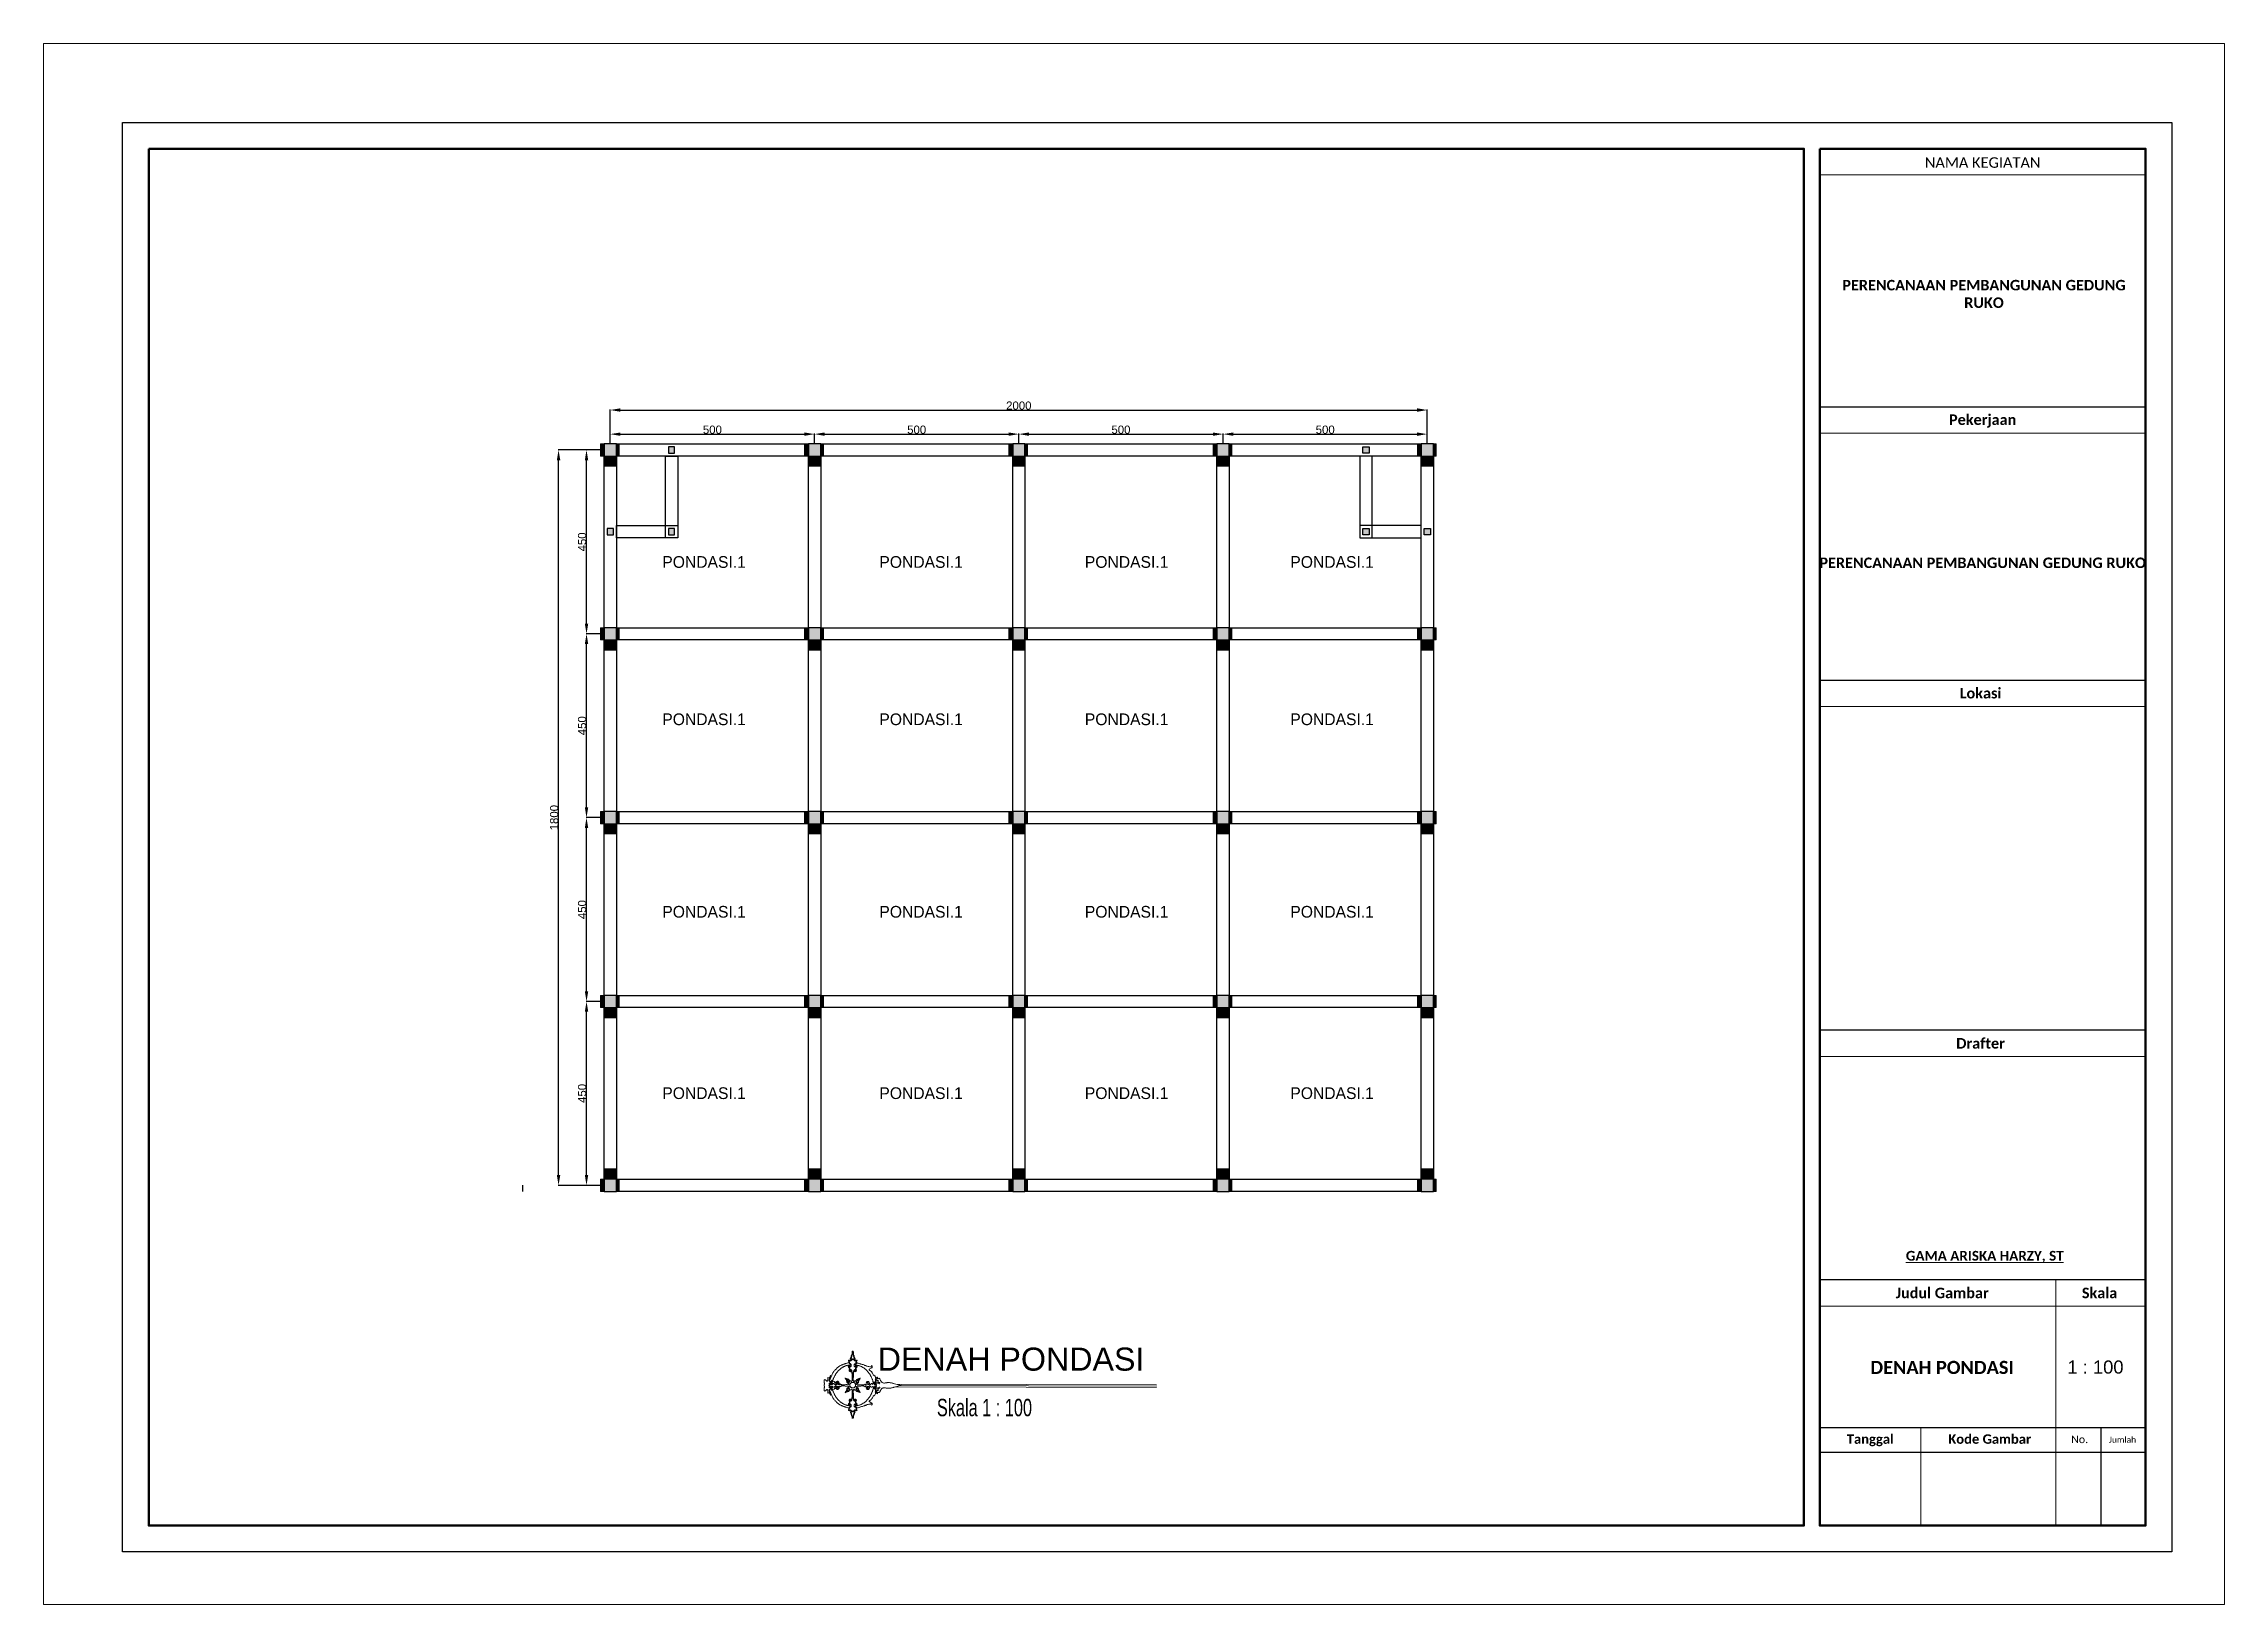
# Model space of a CAD drawing. Header units: centimetres. Extents: x 134057 to 145613, y 5028 to 39996.
# Drawn here: x 134078 to 139417, y 28519 to 32340 of the extents above; entities that cross this region are included whole.
import ezdxf

# ---------------------------------------------------------------- set-up
doc = ezdxf.new("R2010")
doc.units = ezdxf.units.CM
doc.header["$PDMODE"] = 2
for name, color, linetype, lineweight in [('a. line t', 7, 'Continuous', 50), ('Kertas', 252, 'Continuous', 20), ('Legenda', 252, 'Continuous', 20), ('pondasi', 131, 'Continuous', 18), ('TEKS', 190, 'Continuous', 0), ('TEXT', 3, 'Continuous', 20)]:
    doc.layers.add(name, color=color, linetype=linetype, lineweight=lineweight)
for name, color, linetype in [('dinding', 151, 'Continuous'), ('kolom', 141, 'Continuous'), ('sloof', 103, 'Continuous')]:
    doc.layers.add(name, color=color, linetype=linetype)
doc.styles.add('ROMANS', font='ROMANS.SHX', dxfattribs={"width": 0.7})
doc.styles.get("Standard").update_dxf_attribs({"font": 'arial.ttf'})
doc.styles.add('TRADITIONAL', font='')
doc.styles.get('TRADITIONAL').set_extended_font_data('Traditional Arabic')
doc.dimstyles.new('ISO-25', dxfattribs={"dimtxt": 2.5, "dimasz": 2.5, "dimexe": 1.25, "dimexo": 0.625, "dimtad": 1, "dimtxsty": 'Standard', "dimcen": 2.5, "dimadec": 0, "dimazin": 0, "dimtfac": 1, "dimtmove": 0, "dimatfit": 3, "dimfxl": 1, "dimarcsym": 0})

msp = doc.modelspace()

# ---------------------------------------------------------------- texts
at = {"layer": 'a. line t', "color": 2}
msp.add_text('1 : 100', height=32.1585, dxfattribs=at).set_placement((139032.443, 29084.315))
at = {"layer": 'a. line t', "color": 2, "lineweight": 20, "attachment_point": 5}
for s, insert, char_height, width in [('{\\fCandara|b0|i0|c0|p34;NAMA KEGIATAN}', (138824.94, 32048.685), 25.72682, 797.53136), ('{\\fCandara|b1|i0|c0|p34;PERENCANAAN PEMBANGUNAN GEDUNG RUKO}', (138828.209, 31727.12), 25.72682, 697.36613), ('{\\fCandara|b1|i0|c0|p34;Pekerjaan}', (138824.94, 31416.01), 25.72682, 797.53136), ('{\\fCandara|b1|i0|c0|p34;PERENCANAAN PEMBANGUNAN GEDUNG RUKO }', (138824.94, 31068.914), 25.72682, 797.53136), ('{\\fCandara|b1|i0|c0|p34;Lokasi}', (138819.823, 30749.782), 25.72682, 797.53136), ('{\\fCandara|b1|i0|c0|p34;Drafter}', (138819.823, 29892.681), 25.72682, 797.53136), ('{\\fCandara|b1|i0|c0|p34;\\LGAMA ARISKA HARZY, ST}', (138830.058, 29370.284), 23.8863, 895.99202), ('{\\fCandara|b1|i0|c0|p34;Judul Gambar}', (138725.917, 29281.656), 25.72682, 527.39977), ('{\\fCandara|b1|i0|c0|p34;Skala}', (139111.166, 29281.656), 25.72682, 270.13159)]:
    msp.add_mtext(s, dxfattribs=dict(at, insert=insert, char_height=char_height, width=width))
at = {"layer": 'a. line t', "color": 2, "lineweight": 15, "insert": (138725.676, 29099.344), "char_height": 32.15852, "width": 722.38249, "attachment_point": 5}
msp.add_mtext('{\\fCandara|b1|i0|c0|p34;DENAH PONDASI}', dxfattribs=at)
at = {"layer": 'a. line t', "color": 2, "attachment_point": 1}
for s, insert, char_height, width in [('{\\fCandara|b1|i0|c0|p34;Tanggal}', (138492.289, 28935.734), 23.15414, 405.10216), ('{\\fCandara|b1|i0|c0|p34;Kode Gambar}', (138740.799, 28935.734), 23.15414, 405.10216), ('{\\fCandara|b0|i0|c0|p34;No.}', (139041.796, 28932.732), 18.52331, 39.33731), ('{\\fCandara|b0|i0|c0|p34;Jumlah}', (139134.118, 28929.878), 14.81865, 70.40205)]:
    msp.add_mtext(s, dxfattribs=dict(at, insert=insert, char_height=char_height, width=width))
at = {"layer": 'TEKS', "color": 1, "lineweight": 15, "char_height": 28.6714, "width": 429.1218, "attachment_point": 5, "style": 'TRADITIONAL'}
for insert in [(135695.093, 31070.874), (136226.436, 31070.874), (136729.44, 31070.874), (137232.444, 31070.874), (135695.093, 30685.78), (136226.436, 30685.78), (136729.44, 30685.78), (137232.444, 30685.78), (135695.093, 30214.605), (136226.436, 30214.605), (136729.44, 30214.605), (137232.444, 30214.605), (135695.093, 29770.615), (136226.436, 29770.615), (136729.44, 29770.615), (137232.444, 29770.615)]:
    msp.add_mtext('PONDASI.1', dxfattribs=dict(at, insert=insert))
at = {"layer": 'TEXT', "color": 2}
msp.add_text('DENAH PONDASI', height=56.45376, dxfattribs=at).set_placement((136120.138, 29091.585))
at = {"layer": 'TEXT', "color": 2, "lineweight": 15, "insert": (136265.018, 29022.589), "char_height": 42.61057, "width": 20034.15854, "attachment_point": 1, "style": 'ROMANS'}
msp.add_mtext('\\pt3.96;{\\fColonna MT|b0|i0|c0|p82;Skala 1 : 100}', dxfattribs=at)

# ---------------------------------------------------------------- blocks, each defined once
blk = doc.blocks.new('*D63')
at = {"layer": 'Defpoints', "color": 0, "transparency": 16777216}
for p in [(135465.5, 31360.2), (135965.5, 31384), (135965.5, 31360.2)]:
    blk.add_point(p, dxfattribs=at)
at = {"layer": 'dinding', "color": 0, "lineweight": -2, "transparency": 16777216}
for p, q in [((135465.5, 31360.8), (135465.5, 31385.2)), ((135490.5, 31384), (135940.5, 31384)), ((135965.5, 31360.8), (135965.5, 31385.2))]:
    blk.add_line(p, q, dxfattribs=at)
at = {"layer": 'dinding', "color": 0, "transparency": 16777216}
for points in [[(135490.5, 31388.1), (135490.5, 31379.8), (135465.5, 31384)], [(135940.5, 31388.1), (135940.5, 31379.8), (135965.5, 31384)]]:
    blk.add_solid(points, dxfattribs=at)
at = {"layer": 'dinding', "color": 0, "transparency": 16777216, "insert": (135715.5, 31394.8), "char_height": 20, "attachment_point": 5}
blk.add_mtext('500', dxfattribs=at)
blk = doc.blocks.new('*D55')
at = {"layer": 'Defpoints', "color": 0, "transparency": 16777216}
for p in [(135965.5, 31360.2), (136465.5, 31384), (136465.5, 31360.2)]:
    blk.add_point(p, dxfattribs=at)
at = {"layer": 'dinding', "color": 0, "lineweight": -2, "transparency": 16777216}
for p, q in [((135965.5, 31360.8), (135965.5, 31385.2)), ((135990.5, 31384), (136440.5, 31384)), ((136465.5, 31360.8), (136465.5, 31385.2))]:
    blk.add_line(p, q, dxfattribs=at)
at = {"layer": 'dinding', "color": 0, "transparency": 16777216}
for points in [[(135990.5, 31388.1), (135990.5, 31379.8), (135965.5, 31384)], [(136440.5, 31388.1), (136440.5, 31379.8), (136465.5, 31384)]]:
    blk.add_solid(points, dxfattribs=at)
at = {"layer": 'dinding', "color": 0, "transparency": 16777216, "insert": (136215.5, 31394.8), "char_height": 20, "attachment_point": 5}
blk.add_mtext('500', dxfattribs=at)
blk = doc.blocks.new('*D56')
at = {"layer": 'Defpoints', "color": 0, "transparency": 16777216}
for p in [(136465.5, 31360.2), (136965.5, 31384), (136965.5, 31360.2)]:
    blk.add_point(p, dxfattribs=at)
at = {"layer": 'dinding', "color": 0, "lineweight": -2, "transparency": 16777216}
for p, q in [((136465.5, 31360.8), (136465.5, 31385.2)), ((136490.5, 31384), (136940.5, 31384)), ((136965.5, 31360.8), (136965.5, 31385.2))]:
    blk.add_line(p, q, dxfattribs=at)
at = {"layer": 'dinding', "color": 0, "transparency": 16777216}
for points in [[(136490.5, 31388.1), (136490.5, 31379.8), (136465.5, 31384)], [(136940.5, 31388.1), (136940.5, 31379.8), (136965.5, 31384)]]:
    blk.add_solid(points, dxfattribs=at)
at = {"layer": 'dinding', "color": 0, "transparency": 16777216, "insert": (136715.5, 31394.8), "char_height": 20, "attachment_point": 5}
blk.add_mtext('500', dxfattribs=at)
blk = doc.blocks.new('*D57')
at = {"layer": 'Defpoints', "color": 0, "transparency": 16777216}
for p in [(136965.5, 31360.2), (137465.5, 31384), (137465.5, 31360.2)]:
    blk.add_point(p, dxfattribs=at)
at = {"layer": 'dinding', "color": 0, "lineweight": -2, "transparency": 16777216}
for p, q in [((136965.5, 31360.8), (136965.5, 31385.2)), ((136990.5, 31384), (137440.5, 31384)), ((137465.5, 31360.8), (137465.5, 31385.2))]:
    blk.add_line(p, q, dxfattribs=at)
at = {"layer": 'dinding', "color": 0, "transparency": 16777216}
for points in [[(136990.5, 31388.1), (136990.5, 31379.8), (136965.5, 31384)], [(137440.5, 31388.1), (137440.5, 31379.8), (137465.5, 31384)]]:
    blk.add_solid(points, dxfattribs=at)
at = {"layer": 'dinding', "color": 0, "transparency": 16777216, "insert": (137215.5, 31394.8), "char_height": 20, "attachment_point": 5}
blk.add_mtext('500', dxfattribs=at)
blk = doc.blocks.new('*D58')
at = {"layer": 'Defpoints', "color": 0, "transparency": 16777216}
for p in [(137465.5, 31443), (135465.5, 31360.2), (137465.5, 31360.2)]:
    blk.add_point(p, dxfattribs=at)
at = {"layer": 'dinding', "color": 0, "lineweight": -2, "transparency": 16777216}
for p, q in [((135465.5, 31360.8), (135465.5, 31444.2)), ((135490.5, 31443), (137440.5, 31443)), ((137465.5, 31360.8), (137465.5, 31444.2))]:
    blk.add_line(p, q, dxfattribs=at)
at = {"layer": 'dinding', "color": 0, "transparency": 16777216}
for points in [[(135490.5, 31447.2), (135490.5, 31438.8), (135465.5, 31443)], [(137440.5, 31447.2), (137440.5, 31438.8), (137465.5, 31443)]]:
    blk.add_solid(points, dxfattribs=at)
at = {"layer": 'dinding', "color": 0, "transparency": 16777216, "insert": (136465.5, 31453.8), "char_height": 20, "attachment_point": 5}
blk.add_mtext('2000', dxfattribs=at)
blk = doc.blocks.new('*D64')
at = {"layer": 'Defpoints', "color": 0, "transparency": 16777216}
for p in [(135407.3, 31345.2), (135450.5, 31345.2), (135450.5, 30895.2)]:
    blk.add_point(p, dxfattribs=at)
at = {"layer": 'dinding', "color": 0, "lineweight": -2, "transparency": 16777216}
for p, q in [((135449.9, 31345.2), (135406.1, 31345.2)), ((135407.3, 30920.2), (135407.3, 31320.2)), ((135449.9, 30895.2), (135406.1, 30895.2))]:
    blk.add_line(p, q, dxfattribs=at)
at = {"layer": 'dinding', "color": 0, "transparency": 16777216}
for points in [[(135403.2, 31320.2), (135411.5, 31320.2), (135407.3, 31345.2)], [(135403.2, 30920.2), (135411.5, 30920.2), (135407.3, 30895.2)]]:
    blk.add_solid(points, dxfattribs=at)
at = {"layer": 'dinding', "color": 0, "transparency": 16777216, "insert": (135396.5, 31120.2), "char_height": 20, "attachment_point": 5, "rotation": 90}
blk.add_mtext('450', dxfattribs=at)
blk = doc.blocks.new('*D59')
at = {"layer": 'Defpoints', "color": 0, "transparency": 16777216}
for p in [(135407.3, 30895.2), (135450.5, 30895.2), (135450.5, 30445.2)]:
    blk.add_point(p, dxfattribs=at)
at = {"layer": 'dinding', "color": 0, "lineweight": -2, "transparency": 16777216}
for p, q in [((135449.9, 30895.2), (135406.1, 30895.2)), ((135407.3, 30470.2), (135407.3, 30870.2)), ((135449.9, 30445.2), (135406.1, 30445.2))]:
    blk.add_line(p, q, dxfattribs=at)
at = {"layer": 'dinding', "color": 0, "transparency": 16777216}
for points in [[(135403.2, 30870.2), (135411.5, 30870.2), (135407.3, 30895.2)], [(135403.2, 30470.2), (135411.5, 30470.2), (135407.3, 30445.2)]]:
    blk.add_solid(points, dxfattribs=at)
at = {"layer": 'dinding', "color": 0, "transparency": 16777216, "insert": (135396.5, 30670.2), "char_height": 20, "attachment_point": 5, "rotation": 90}
blk.add_mtext('450', dxfattribs=at)
blk = doc.blocks.new('*D60')
at = {"layer": 'Defpoints', "color": 0, "transparency": 16777216}
for p in [(135407.3, 30445.2), (135450.5, 30445.2), (135450.5, 29995.2)]:
    blk.add_point(p, dxfattribs=at)
at = {"layer": 'dinding', "color": 0, "lineweight": -2, "transparency": 16777216}
for p, q in [((135449.9, 30445.2), (135406.1, 30445.2)), ((135407.3, 30020.2), (135407.3, 30420.2)), ((135449.9, 29995.2), (135406.1, 29995.2))]:
    blk.add_line(p, q, dxfattribs=at)
at = {"layer": 'dinding', "color": 0, "transparency": 16777216}
for points in [[(135403.2, 30420.2), (135411.5, 30420.2), (135407.3, 30445.2)], [(135403.2, 30020.2), (135411.5, 30020.2), (135407.3, 29995.2)]]:
    blk.add_solid(points, dxfattribs=at)
at = {"layer": 'dinding', "color": 0, "transparency": 16777216, "insert": (135396.5, 30220.2), "char_height": 20, "attachment_point": 5, "rotation": 90}
blk.add_mtext('450', dxfattribs=at)
blk = doc.blocks.new('*D61')
at = {"layer": 'Defpoints', "color": 0, "transparency": 16777216}
for p in [(135407.3, 29995.2), (135450.5, 29995.2), (135450.5, 29545.2)]:
    blk.add_point(p, dxfattribs=at)
at = {"layer": 'dinding', "color": 0, "lineweight": -2, "transparency": 16777216}
for p, q in [((135449.9, 29995.2), (135406.1, 29995.2)), ((135407.3, 29570.2), (135407.3, 29970.2)), ((135449.9, 29545.2), (135406.1, 29545.2))]:
    blk.add_line(p, q, dxfattribs=at)
at = {"layer": 'dinding', "color": 0, "transparency": 16777216}
for points in [[(135403.2, 29970.2), (135411.5, 29970.2), (135407.3, 29995.2)], [(135403.2, 29570.2), (135411.5, 29570.2), (135407.3, 29545.2)]]:
    blk.add_solid(points, dxfattribs=at)
at = {"layer": 'dinding', "color": 0, "transparency": 16777216, "insert": (135396.5, 29770.2), "char_height": 20, "attachment_point": 5, "rotation": 90}
blk.add_mtext('450', dxfattribs=at)
blk = doc.blocks.new('*D62')
at = {"layer": 'Defpoints', "color": 0, "transparency": 16777216}
for p in [(135338.9, 31345.2), (135450.5, 31345.2), (135450.5, 29545.2)]:
    blk.add_point(p, dxfattribs=at)
at = {"layer": 'dinding', "color": 0, "lineweight": -2, "transparency": 16777216}
for p, q in [((135449.9, 31345.2), (135337.7, 31345.2)), ((135338.9, 29570.2), (135338.9, 31320.2)), ((135449.9, 29545.2), (135337.7, 29545.2))]:
    blk.add_line(p, q, dxfattribs=at)
at = {"layer": 'dinding', "color": 0, "transparency": 16777216}
for points in [[(135334.7, 31320.2), (135343.1, 31320.2), (135338.9, 31345.2)], [(135334.7, 29570.2), (135343.1, 29570.2), (135338.9, 29545.2)]]:
    blk.add_solid(points, dxfattribs=at)
at = {"layer": 'dinding', "color": 0, "transparency": 16777216, "insert": (135328.1, 30445.2), "char_height": 20, "attachment_point": 5, "rotation": 90}
blk.add_mtext('1800', dxfattribs=at)

# ---------------------------------------------------------------- dimensions: what is measured, and where the dimension line sits
at = {"layer": 'dinding'}
for base, p1, p2, picture, middle in [((137465.532, 31442.999), (135465.532, 31360.22), (137465.532, 31360.22), '*D58', (136465.532, 31453.835)), ((135965.532, 31383.962), (135465.532, 31360.22), (135965.532, 31360.22), '*D63', (135715.532, 31394.799)), ((136465.532, 31383.962), (135965.532, 31360.22), (136465.532, 31360.22), '*D55', (136215.532, 31394.799)), ((136965.532, 31383.962), (136465.532, 31360.22), (136965.532, 31360.22), '*D56', (136715.532, 31394.799)), ((137465.532, 31383.962), (136965.532, 31360.22), (137465.532, 31360.22), '*D57', (137215.532, 31394.799))]:
    dim = msp.add_linear_dim(base=base, p1=p1, p2=p2, dimstyle='ISO-25', override={"dimtxt": 20, "dimasz": 25}, dxfattribs=at)
    dim.commit()
    dim.dimension.update_dxf_attribs({"geometry": picture, "text_midpoint": middle})
for base, p1, p2, picture, middle in [((135338.912, 31345.22), (135450.532, 29545.22), (135450.532, 31345.22), '*D62', (135328.076, 30445.22)), ((135407.317, 31345.22), (135450.532, 30895.22), (135450.532, 31345.22), '*D64', (135396.481, 31120.22)), ((135407.317, 30895.22), (135450.532, 30445.22), (135450.532, 30895.22), '*D59', (135396.481, 30670.22)), ((135407.317, 30445.22), (135450.532, 29995.22), (135450.532, 30445.22), '*D60', (135396.481, 30220.22)), ((135407.317, 29995.22), (135450.532, 29545.22), (135450.532, 29995.22), '*D61', (135396.481, 29770.22))]:
    dim = msp.add_linear_dim(base=base, p1=p1, p2=p2, angle=90, dimstyle='ISO-25', override={"dimtxt": 20, "dimasz": 25}, dxfattribs=at)
    dim.commit()
    dim.dimension.update_dxf_attribs({"geometry": picture, "text_midpoint": middle})

# ---------------------------------------------------------------- hatches: boundary and pattern name
at = {"layer": 'dinding', "true_color": 0x636466}
h = msp.add_hatch(color=251, dxfattribs=at)
h.dxf.hatch_style = 1
h.paths.add_polyline_path([(135480.532, 31360.22), (135450.532, 31360.22), (135450.532, 31330.22), (135480.532, 31330.22)])
h.paths.add_polyline_path([(135623.032, 31352.72), (135608.032, 31352.72), (135608.032, 31337.72), (135623.032, 31337.72)])
h.paths.add_polyline_path([(135473.032, 31152.72), (135458.032, 31152.72), (135458.032, 31137.72), (135473.032, 31137.72)])
h.paths.add_polyline_path([(135623.032, 31152.72), (135608.032, 31152.72), (135608.032, 31137.72), (135623.032, 31137.72)])
h.paths.add_polyline_path([(135980.532, 31360.22), (135950.532, 31360.22), (135950.532, 31330.22), (135980.532, 31330.22)])
h.paths.add_polyline_path([(136480.532, 31360.22), (136450.532, 31360.22), (136450.532, 31330.22), (136480.532, 31330.22)])
h.paths.add_polyline_path([(136980.532, 31360.22), (136950.532, 31360.22), (136950.532, 31330.22), (136980.532, 31330.22)])
h.paths.add_polyline_path([(137323.032, 31352.72), (137308.032, 31352.72), (137308.032, 31337.72), (137323.032, 31337.72)])
h.paths.add_polyline_path([(137480.532, 31360.22), (137450.532, 31360.22), (137450.532, 31330.22), (137480.532, 31330.22)])
h.paths.add_polyline_path([(137323.032, 31152.72), (137308.032, 31152.72), (137308.032, 31137.72), (137323.032, 31137.72)])
h.paths.add_polyline_path([(137473.032, 31152.72), (137458.032, 31152.72), (137458.032, 31137.72), (137473.032, 31137.72)])
h.paths.add_polyline_path([(137480.532, 30910.22), (137450.532, 30910.22), (137450.532, 30880.22), (137480.532, 30880.22)])
h.paths.add_polyline_path([(136980.532, 30910.22), (136950.532, 30910.22), (136950.532, 30880.22), (136980.532, 30880.22)])
h.paths.add_polyline_path([(136480.532, 30910.22), (136450.532, 30910.22), (136450.532, 30880.22), (136480.532, 30880.22)])
h.paths.add_polyline_path([(135980.532, 30910.22), (135950.532, 30910.22), (135950.532, 30880.22), (135980.532, 30880.22)])
h.paths.add_polyline_path([(135480.532, 30910.22), (135450.532, 30910.22), (135450.532, 30880.22), (135480.532, 30880.22)])
h.paths.add_polyline_path([(135480.532, 30460.22), (135450.532, 30460.22), (135450.532, 30430.22), (135480.532, 30430.22)])
h.paths.add_polyline_path([(135980.532, 30460.22), (135950.532, 30460.22), (135950.532, 30430.22), (135980.532, 30430.22)])
h.paths.add_polyline_path([(136480.532, 30460.22), (136450.532, 30460.22), (136450.532, 30430.22), (136480.532, 30430.22)])
h.paths.add_polyline_path([(136980.532, 30460.22), (136950.532, 30460.22), (136950.532, 30430.22), (136980.532, 30430.22)])
h.paths.add_polyline_path([(137480.532, 30460.22), (137450.532, 30460.22), (137450.532, 30430.22), (137480.532, 30430.22)])
h.paths.add_polyline_path([(137480.532, 30010.22), (137450.532, 30010.22), (137450.532, 29980.22), (137480.532, 29980.22)])
h.paths.add_polyline_path([(136980.532, 30010.22), (136950.532, 30010.22), (136950.532, 29980.22), (136980.532, 29980.22)])
h.paths.add_polyline_path([(136480.532, 30010.22), (136450.532, 30010.22), (136450.532, 29980.22), (136480.532, 29980.22)])
h.paths.add_polyline_path([(135980.532, 30010.22), (135950.532, 30010.22), (135950.532, 29980.22), (135980.532, 29980.22)])
h.paths.add_polyline_path([(135480.532, 30010.22), (135450.532, 30010.22), (135450.532, 29980.22), (135480.532, 29980.22)])
h.paths.add_polyline_path([(135480.532, 29545.22), (135450.532, 29545.22), (135450.532, 29530.22), (135480.532, 29530.22)])
h.paths.add_polyline_path([(135480.532, 29560.22), (135450.532, 29560.22), (135450.532, 29545.22), (135480.532, 29545.22)])
h.paths.add_polyline_path([(135980.532, 29545.22), (135950.532, 29545.22), (135950.532, 29530.22), (135980.532, 29530.22)])
h.paths.add_polyline_path([(135980.532, 29560.22), (135950.532, 29560.22), (135950.532, 29545.22), (135980.532, 29545.22)])
h.paths.add_polyline_path([(136480.532, 29545.22), (136450.532, 29545.22), (136450.532, 29530.22), (136480.532, 29530.22)])
h.paths.add_polyline_path([(136480.532, 29560.22), (136450.532, 29560.22), (136450.532, 29545.22), (136480.532, 29545.22)])
h.paths.add_polyline_path([(136980.532, 29545.22), (136950.532, 29545.22), (136950.532, 29530.22), (136980.532, 29530.22)])
h.paths.add_polyline_path([(136980.532, 29560.22), (136950.532, 29560.22), (136950.532, 29545.22), (136980.532, 29545.22)])
h.paths.add_polyline_path([(137480.532, 29545.22), (137450.532, 29545.22), (137450.532, 29530.22), (137480.532, 29530.22)])
h.paths.add_polyline_path([(137480.532, 29560.22), (137450.532, 29560.22), (137450.532, 29545.22), (137480.532, 29545.22)])
at = {"layer": 'pondasi', "lineweight": 5, "ltscale": 0.5}
h = msp.add_hatch(color=256, dxfattribs=at)
h.dxf.hatch_style = 1
h.paths.add_polyline_path([(135480.532, 31305.22), (135450.532, 31305.22), (135450.532, 31330.22), (135480.532, 31330.22)])
h.paths.add_polyline_path([(135487.18, 31330.22), (135480.532, 31330.22), (135480.532, 31360.22), (135487.18, 31360.22)])
h.paths.add_polyline_path([(135450.532, 31330.22), (135441.18, 31330.22), (135441.18, 31360.22), (135450.532, 31360.22)])
h = msp.add_hatch(color=256, dxfattribs=at)
h.dxf.hatch_style = 1
h.paths.add_polyline_path([(135980.532, 31305.22), (135950.532, 31305.22), (135950.532, 31330.22), (135980.532, 31330.22)])
h.paths.add_polyline_path([(135987.18, 31330.22), (135980.532, 31330.22), (135980.532, 31360.22), (135987.18, 31360.22)])
h.paths.add_polyline_path([(135950.532, 31330.22), (135941.18, 31330.22), (135941.18, 31360.22), (135950.532, 31360.22)])
h = msp.add_hatch(color=256, dxfattribs=at)
h.dxf.hatch_style = 1
h.paths.add_polyline_path([(136480.532, 31305.22), (136450.532, 31305.22), (136450.532, 31330.22), (136480.532, 31330.22)])
h.paths.add_polyline_path([(136487.18, 31330.22), (136480.532, 31330.22), (136480.532, 31360.22), (136487.18, 31360.22)])
h.paths.add_polyline_path([(136450.532, 31330.22), (136441.18, 31330.22), (136441.18, 31360.22), (136450.532, 31360.22)])
h = msp.add_hatch(color=256, dxfattribs=at)
h.dxf.hatch_style = 1
h.paths.add_polyline_path([(136980.532, 31305.22), (136950.532, 31305.22), (136950.532, 31330.22), (136980.532, 31330.22)])
h.paths.add_polyline_path([(136987.18, 31330.22), (136980.532, 31330.22), (136980.532, 31360.22), (136987.18, 31360.22)])
h.paths.add_polyline_path([(136950.532, 31330.22), (136941.18, 31330.22), (136941.18, 31360.22), (136950.532, 31360.22)])
h = msp.add_hatch(color=256, dxfattribs=at)
h.dxf.hatch_style = 1
h.paths.add_polyline_path([(137480.532, 31305.22), (137450.532, 31305.22), (137450.532, 31330.22), (137480.532, 31330.22)])
h.paths.add_polyline_path([(137487.18, 31330.22), (137480.532, 31330.22), (137480.532, 31360.22), (137487.18, 31360.22)])
h.paths.add_polyline_path([(137450.532, 31330.22), (137441.18, 31330.22), (137441.18, 31360.22), (137450.532, 31360.22)])
h = msp.add_hatch(color=256, dxfattribs=at)
h.dxf.hatch_style = 1
h.paths.add_polyline_path([(135480.532, 30855.22), (135450.532, 30855.22), (135450.532, 30880.22), (135480.532, 30880.22)])
h.paths.add_polyline_path([(135487.18, 30880.22), (135480.532, 30880.22), (135480.532, 30910.22), (135487.18, 30910.22)])
h.paths.add_polyline_path([(135450.532, 30880.22), (135441.18, 30880.22), (135441.18, 30910.22), (135450.532, 30910.22)])
h = msp.add_hatch(color=256, dxfattribs=at)
h.dxf.hatch_style = 1
h.paths.add_polyline_path([(135980.532, 30855.22), (135950.532, 30855.22), (135950.532, 30880.22), (135980.532, 30880.22)])
h.paths.add_polyline_path([(135987.18, 30880.22), (135980.532, 30880.22), (135980.532, 30910.22), (135987.18, 30910.22)])
h.paths.add_polyline_path([(135950.532, 30880.22), (135941.18, 30880.22), (135941.18, 30910.22), (135950.532, 30910.22)])
h = msp.add_hatch(color=256, dxfattribs=at)
h.dxf.hatch_style = 1
h.paths.add_polyline_path([(136480.532, 30855.22), (136450.532, 30855.22), (136450.532, 30880.22), (136480.532, 30880.22)])
h.paths.add_polyline_path([(136487.18, 30880.22), (136480.532, 30880.22), (136480.532, 30910.22), (136487.18, 30910.22)])
h.paths.add_polyline_path([(136450.532, 30880.22), (136441.18, 30880.22), (136441.18, 30910.22), (136450.532, 30910.22)])
h = msp.add_hatch(color=256, dxfattribs=at)
h.dxf.hatch_style = 1
h.paths.add_polyline_path([(136980.532, 30855.22), (136950.532, 30855.22), (136950.532, 30880.22), (136980.532, 30880.22)])
h.paths.add_polyline_path([(136987.18, 30880.22), (136980.532, 30880.22), (136980.532, 30910.22), (136987.18, 30910.22)])
h.paths.add_polyline_path([(136950.532, 30880.22), (136941.18, 30880.22), (136941.18, 30910.22), (136950.532, 30910.22)])
h = msp.add_hatch(color=256, dxfattribs=at)
h.dxf.hatch_style = 1
h.paths.add_polyline_path([(137480.532, 30855.22), (137450.532, 30855.22), (137450.532, 30880.22), (137480.532, 30880.22)])
h.paths.add_polyline_path([(137487.18, 30880.22), (137480.532, 30880.22), (137480.532, 30910.22), (137487.18, 30910.22)])
h.paths.add_polyline_path([(137450.532, 30880.22), (137441.18, 30880.22), (137441.18, 30910.22), (137450.532, 30910.22)])
h = msp.add_hatch(color=256, dxfattribs=at)
h.dxf.hatch_style = 1
h.paths.add_polyline_path([(135480.532, 30405.22), (135450.532, 30405.22), (135450.532, 30430.22), (135480.532, 30430.22)])
h.paths.add_polyline_path([(135487.18, 30430.22), (135480.532, 30430.22), (135480.532, 30460.22), (135487.18, 30460.22)])
h.paths.add_polyline_path([(135450.532, 30430.22), (135441.18, 30430.22), (135441.18, 30460.22), (135450.532, 30460.22)])
h = msp.add_hatch(color=256, dxfattribs=at)
h.dxf.hatch_style = 1
h.paths.add_polyline_path([(135980.532, 30405.22), (135950.532, 30405.22), (135950.532, 30430.22), (135980.532, 30430.22)])
h.paths.add_polyline_path([(135987.18, 30430.22), (135980.532, 30430.22), (135980.532, 30460.22), (135987.18, 30460.22)])
h.paths.add_polyline_path([(135950.532, 30430.22), (135941.18, 30430.22), (135941.18, 30460.22), (135950.532, 30460.22)])
h = msp.add_hatch(color=256, dxfattribs=at)
h.dxf.hatch_style = 1
h.paths.add_polyline_path([(136480.532, 30405.22), (136450.532, 30405.22), (136450.532, 30430.22), (136480.532, 30430.22)])
h.paths.add_polyline_path([(136487.18, 30430.22), (136480.532, 30430.22), (136480.532, 30460.22), (136487.18, 30460.22)])
h.paths.add_polyline_path([(136450.532, 30430.22), (136441.18, 30430.22), (136441.18, 30460.22), (136450.532, 30460.22)])
h = msp.add_hatch(color=256, dxfattribs=at)
h.dxf.hatch_style = 1
h.paths.add_polyline_path([(136980.532, 30405.22), (136950.532, 30405.22), (136950.532, 30430.22), (136980.532, 30430.22)])
h.paths.add_polyline_path([(136987.18, 30430.22), (136980.532, 30430.22), (136980.532, 30460.22), (136987.18, 30460.22)])
h.paths.add_polyline_path([(136950.532, 30430.22), (136941.18, 30430.22), (136941.18, 30460.22), (136950.532, 30460.22)])
h = msp.add_hatch(color=256, dxfattribs=at)
h.dxf.hatch_style = 1
h.paths.add_polyline_path([(137480.532, 30405.22), (137450.532, 30405.22), (137450.532, 30430.22), (137480.532, 30430.22)])
h.paths.add_polyline_path([(137487.18, 30430.22), (137480.532, 30430.22), (137480.532, 30460.22), (137487.18, 30460.22)])
h.paths.add_polyline_path([(137450.532, 30430.22), (137441.18, 30430.22), (137441.18, 30460.22), (137450.532, 30460.22)])
h = msp.add_hatch(color=256, dxfattribs=at)
h.dxf.hatch_style = 1
h.paths.add_polyline_path([(135480.532, 29955.22), (135450.532, 29955.22), (135450.532, 29980.22), (135480.532, 29980.22)])
h.paths.add_polyline_path([(135487.18, 29980.22), (135480.532, 29980.22), (135480.532, 30010.22), (135487.18, 30010.22)])
h.paths.add_polyline_path([(135450.532, 29980.22), (135441.18, 29980.22), (135441.18, 30010.22), (135450.532, 30010.22)])
h = msp.add_hatch(color=256, dxfattribs=at)
h.dxf.hatch_style = 1
h.paths.add_polyline_path([(135980.532, 29955.22), (135950.532, 29955.22), (135950.532, 29980.22), (135980.532, 29980.22)])
h.paths.add_polyline_path([(135987.18, 29980.22), (135980.532, 29980.22), (135980.532, 30010.22), (135987.18, 30010.22)])
h.paths.add_polyline_path([(135950.532, 29980.22), (135941.18, 29980.22), (135941.18, 30010.22), (135950.532, 30010.22)])
h = msp.add_hatch(color=256, dxfattribs=at)
h.dxf.hatch_style = 1
h.paths.add_polyline_path([(136480.532, 29955.22), (136450.532, 29955.22), (136450.532, 29980.22), (136480.532, 29980.22)])
h.paths.add_polyline_path([(136487.18, 29980.22), (136480.532, 29980.22), (136480.532, 30010.22), (136487.18, 30010.22)])
h.paths.add_polyline_path([(136450.532, 29980.22), (136441.18, 29980.22), (136441.18, 30010.22), (136450.532, 30010.22)])
h = msp.add_hatch(color=256, dxfattribs=at)
h.dxf.hatch_style = 1
h.paths.add_polyline_path([(136980.532, 29955.22), (136950.532, 29955.22), (136950.532, 29980.22), (136980.532, 29980.22)])
h.paths.add_polyline_path([(136987.18, 29980.22), (136980.532, 29980.22), (136980.532, 30010.22), (136987.18, 30010.22)])
h.paths.add_polyline_path([(136950.532, 29980.22), (136941.18, 29980.22), (136941.18, 30010.22), (136950.532, 30010.22)])
h = msp.add_hatch(color=256, dxfattribs=at)
h.dxf.hatch_style = 1
h.paths.add_polyline_path([(137480.532, 29955.22), (137450.532, 29955.22), (137450.532, 29980.22), (137480.532, 29980.22)])
h.paths.add_polyline_path([(137487.18, 29980.22), (137480.532, 29980.22), (137480.532, 30010.22), (137487.18, 30010.22)])
h.paths.add_polyline_path([(137450.532, 29980.22), (137441.18, 29980.22), (137441.18, 30010.22), (137450.532, 30010.22)])
h = msp.add_hatch(color=256, dxfattribs=at)
h.dxf.hatch_style = 1
h.paths.add_polyline_path([(135480.532, 29585.22), (135450.532, 29585.22), (135450.532, 29560.22), (135480.532, 29560.22)])
h.paths.add_polyline_path([(135487.18, 29560.22), (135480.532, 29560.22), (135480.532, 29530.22), (135487.18, 29530.22)])
h.paths.add_polyline_path([(135450.532, 29560.22), (135441.18, 29560.22), (135441.18, 29530.22), (135450.532, 29530.22)])
h = msp.add_hatch(color=256, dxfattribs=at)
h.dxf.hatch_style = 1
h.paths.add_polyline_path([(135980.532, 29585.22), (135950.532, 29585.22), (135950.532, 29560.22), (135980.532, 29560.22)])
h.paths.add_polyline_path([(135987.18, 29560.22), (135980.532, 29560.22), (135980.532, 29530.22), (135987.18, 29530.22)])
h.paths.add_polyline_path([(135950.532, 29560.22), (135941.18, 29560.22), (135941.18, 29530.22), (135950.532, 29530.22)])
h = msp.add_hatch(color=256, dxfattribs=at)
h.dxf.hatch_style = 1
h.paths.add_polyline_path([(136480.532, 29585.22), (136450.532, 29585.22), (136450.532, 29560.22), (136480.532, 29560.22)])
h.paths.add_polyline_path([(136487.18, 29560.22), (136480.532, 29560.22), (136480.532, 29530.22), (136487.18, 29530.22)])
h.paths.add_polyline_path([(136450.532, 29560.22), (136441.18, 29560.22), (136441.18, 29530.22), (136450.532, 29530.22)])
h = msp.add_hatch(color=256, dxfattribs=at)
h.dxf.hatch_style = 1
h.paths.add_polyline_path([(136980.532, 29585.22), (136950.532, 29585.22), (136950.532, 29560.22), (136980.532, 29560.22)])
h.paths.add_polyline_path([(136987.18, 29560.22), (136980.532, 29560.22), (136980.532, 29530.22), (136987.18, 29530.22)])
h.paths.add_polyline_path([(136950.532, 29560.22), (136941.18, 29560.22), (136941.18, 29530.22), (136950.532, 29530.22)])
h = msp.add_hatch(color=256, dxfattribs=at)
h.dxf.hatch_style = 1
h.paths.add_polyline_path([(137480.532, 29585.22), (137450.532, 29585.22), (137450.532, 29560.22), (137480.532, 29560.22)])
h.paths.add_polyline_path([(137487.18, 29560.22), (137480.532, 29560.22), (137480.532, 29530.22), (137487.18, 29530.22)])
h.paths.add_polyline_path([(137450.532, 29560.22), (137441.18, 29560.22), (137441.18, 29530.22), (137450.532, 29530.22)])

# ---------------------------------------------------------------- linework, layer by layer
at = {"layer": 'dinding'}
for p, q in [((135250.532, 29545.22), (135250.532, 29530.22)), ((135450.532, 29560.22), (135450.532, 29545.22))]:
    msp.add_line(p, q, dxfattribs=at)
for points in [[(135608.032, 31337.72), (135623.032, 31337.72), (135623.032, 31352.72), (135608.032, 31352.72)], [(137323.032, 31337.72), (137308.032, 31337.72), (137308.032, 31352.72), (137323.032, 31352.72)], [(135458.032, 31137.72), (135473.032, 31137.72), (135473.032, 31152.72), (135458.032, 31152.72)], [(135608.032, 31137.72), (135623.032, 31137.72), (135623.032, 31152.72), (135608.032, 31152.72)], [(137323.032, 31137.72), (137308.032, 31137.72), (137308.032, 31152.72), (137323.032, 31152.72)], [(137473.032, 31137.72), (137458.032, 31137.72), (137458.032, 31152.72), (137473.032, 31152.72)]]:
    msp.add_lwpolyline(points, close=True, dxfattribs=at)
at = {"layer": 'Kertas'}
msp.add_lwpolyline([(134078.342, 32339.904), (139416.657, 32339.904), (139416.657, 28519.471), (134078.342, 28519.471)], close=True, dxfattribs=at)
at = {"layer": 'kolom'}
for points in [[(135450.532, 31330.22), (135480.532, 31330.22), (135480.532, 31360.22), (135450.532, 31360.22)], [(135950.532, 31330.22), (135980.532, 31330.22), (135980.532, 31360.22), (135950.532, 31360.22)], [(136450.532, 31330.22), (136480.532, 31330.22), (136480.532, 31360.22), (136450.532, 31360.22)], [(136950.532, 31330.22), (136980.532, 31330.22), (136980.532, 31360.22), (136950.532, 31360.22)], [(137450.532, 31330.22), (137480.532, 31330.22), (137480.532, 31360.22), (137450.532, 31360.22)], [(135450.532, 30880.22), (135480.532, 30880.22), (135480.532, 30910.22), (135450.532, 30910.22)], [(135950.532, 30880.22), (135980.532, 30880.22), (135980.532, 30910.22), (135950.532, 30910.22)], [(136450.532, 30880.22), (136480.532, 30880.22), (136480.532, 30910.22), (136450.532, 30910.22)], [(136950.532, 30880.22), (136980.532, 30880.22), (136980.532, 30910.22), (136950.532, 30910.22)], [(137450.532, 30880.22), (137480.532, 30880.22), (137480.532, 30910.22), (137450.532, 30910.22)], [(135450.532, 30430.22), (135480.532, 30430.22), (135480.532, 30460.22), (135450.532, 30460.22)], [(135950.532, 30430.22), (135980.532, 30430.22), (135980.532, 30460.22), (135950.532, 30460.22)], [(136450.532, 30430.22), (136480.532, 30430.22), (136480.532, 30460.22), (136450.532, 30460.22)], [(136950.532, 30430.22), (136980.532, 30430.22), (136980.532, 30460.22), (136950.532, 30460.22)], [(137450.532, 30430.22), (137480.532, 30430.22), (137480.532, 30460.22), (137450.532, 30460.22)], [(135450.532, 29980.22), (135480.532, 29980.22), (135480.532, 30010.22), (135450.532, 30010.22)], [(135950.532, 29980.22), (135980.532, 29980.22), (135980.532, 30010.22), (135950.532, 30010.22)], [(136450.532, 29980.22), (136480.532, 29980.22), (136480.532, 30010.22), (136450.532, 30010.22)], [(136950.532, 29980.22), (136980.532, 29980.22), (136980.532, 30010.22), (136950.532, 30010.22)], [(137450.532, 29980.22), (137480.532, 29980.22), (137480.532, 30010.22), (137450.532, 30010.22)], [(135950.532, 29530.22), (135980.532, 29530.22), (135980.532, 29560.22), (135950.532, 29560.22)], [(136450.532, 29530.22), (136480.532, 29530.22), (136480.532, 29560.22), (136450.532, 29560.22)], [(136950.532, 29530.22), (136980.532, 29530.22), (136980.532, 29560.22), (136950.532, 29560.22)]]:
    msp.add_lwpolyline(points, close=True, dxfattribs=at)
for points in [[(135450.532, 29560.22), (135450.532, 29530.22), (135480.532, 29530.22), (135480.532, 29560.22), (135450.532, 29560.22)], [(137480.532, 29560.22), (137450.532, 29560.22), (137450.532, 29530.22), (137480.532, 29530.22), (137480.532, 29560.22)]]:
    msp.add_lwpolyline(points, dxfattribs=at)
at = {"layer": 'Legenda', "color": 1, "lineweight": 20}
for p, q in [((139223.706, 32018.318), (138426.174, 32018.318)), ((139223.706, 31386.028), (138426.174, 31386.028)), ((139224.403, 30716.918), (138426.872, 30716.918)), ((139224.403, 29860.767), (138426.872, 29860.767)), ((139004.08, 29313.815), (139004.08, 28712.422)), ((138426.174, 29249.497), (139223.706, 29249.497)), ((138673.465, 28951.809), (138673.465, 28712.422))]:
    msp.add_line(p, q, dxfattribs=at)
at = {"layer": 'Legenda', "color": 1, "lineweight": 30}
for p, q in [((139223.706, 31450.345), (138426.174, 31450.345)), ((139224.403, 30781.235), (138426.872, 30781.235)), ((139224.403, 29925.084), (138426.872, 29925.084)), ((139223.706, 29313.815), (138426.174, 29313.815)), ((139223.706, 28951.809), (138426.174, 28951.809)), ((139113.893, 28951.809), (139113.893, 28712.422)), ((139223.706, 28891.03), (138426.174, 28891.03))]:
    msp.add_line(p, q, dxfattribs=at)
at = {"layer": 'Legenda', "color": 5, "lineweight": 30}
msp.add_lwpolyline([(134271.293, 32146.952), (139288.023, 32146.952), (139288.023, 28648.105), (134271.293, 28648.105)], close=True, dxfattribs=at)
at = {"layer": 'Legenda', "color": 1, "lineweight": 50}
for points in [[(134335.61, 32082.635), (138387.584, 32082.635), (138387.584, 28712.422), (134335.61, 28712.422)], [(138426.174, 32082.635), (139223.706, 32082.635), (139223.706, 28712.422), (138426.174, 28712.422)]]:
    msp.add_lwpolyline(points, close=True, dxfattribs=at)
at = {"layer": 'pondasi', "lineweight": 5, "ltscale": 0.5}
for points in [[(135450.532, 31330.22), (135450.532, 31305.22), (135480.532, 31305.22), (135480.532, 31330.22), (135487.18, 31330.22), (135487.18, 31360.22), (135441.18, 31360.22), (135441.18, 31330.22)], [(135950.532, 31330.22), (135950.532, 31305.22), (135980.532, 31305.22), (135980.532, 31330.22), (135987.18, 31330.22), (135987.18, 31360.22), (135941.18, 31360.22), (135941.18, 31330.22)], [(136450.532, 31330.22), (136450.532, 31305.22), (136480.532, 31305.22), (136480.532, 31330.22), (136487.18, 31330.22), (136487.18, 31360.22), (136441.18, 31360.22), (136441.18, 31330.22)], [(136950.532, 31330.22), (136950.532, 31305.22), (136980.532, 31305.22), (136980.532, 31330.22), (136987.18, 31330.22), (136987.18, 31360.22), (136941.18, 31360.22), (136941.18, 31330.22)], [(137450.532, 31330.22), (137450.532, 31305.22), (137480.532, 31305.22), (137480.532, 31330.22), (137487.18, 31330.22), (137487.18, 31360.22), (137441.18, 31360.22), (137441.18, 31330.22)], [(135450.532, 30880.22), (135450.532, 30855.22), (135480.532, 30855.22), (135480.532, 30880.22), (135487.18, 30880.22), (135487.18, 30910.22), (135441.18, 30910.22), (135441.18, 30880.22)], [(135950.532, 30880.22), (135950.532, 30855.22), (135980.532, 30855.22), (135980.532, 30880.22), (135987.18, 30880.22), (135987.18, 30910.22), (135941.18, 30910.22), (135941.18, 30880.22)], [(136450.532, 30880.22), (136450.532, 30855.22), (136480.532, 30855.22), (136480.532, 30880.22), (136487.18, 30880.22), (136487.18, 30910.22), (136441.18, 30910.22), (136441.18, 30880.22)], [(136950.532, 30880.22), (136950.532, 30855.22), (136980.532, 30855.22), (136980.532, 30880.22), (136987.18, 30880.22), (136987.18, 30910.22), (136941.18, 30910.22), (136941.18, 30880.22)], [(137450.532, 30880.22), (137450.532, 30855.22), (137480.532, 30855.22), (137480.532, 30880.22), (137487.18, 30880.22), (137487.18, 30910.22), (137441.18, 30910.22), (137441.18, 30880.22)], [(135450.532, 30430.22), (135450.532, 30405.22), (135480.532, 30405.22), (135480.532, 30430.22), (135487.18, 30430.22), (135487.18, 30460.22), (135441.18, 30460.22), (135441.18, 30430.22)], [(135950.532, 30430.22), (135950.532, 30405.22), (135980.532, 30405.22), (135980.532, 30430.22), (135987.18, 30430.22), (135987.18, 30460.22), (135941.18, 30460.22), (135941.18, 30430.22)], [(136450.532, 30430.22), (136450.532, 30405.22), (136480.532, 30405.22), (136480.532, 30430.22), (136487.18, 30430.22), (136487.18, 30460.22), (136441.18, 30460.22), (136441.18, 30430.22)], [(136950.532, 30430.22), (136950.532, 30405.22), (136980.532, 30405.22), (136980.532, 30430.22), (136987.18, 30430.22), (136987.18, 30460.22), (136941.18, 30460.22), (136941.18, 30430.22)], [(137450.532, 30430.22), (137450.532, 30405.22), (137480.532, 30405.22), (137480.532, 30430.22), (137487.18, 30430.22), (137487.18, 30460.22), (137441.18, 30460.22), (137441.18, 30430.22)], [(135450.532, 29980.22), (135450.532, 29955.22), (135480.532, 29955.22), (135480.532, 29980.22), (135487.18, 29980.22), (135487.18, 30010.22), (135441.18, 30010.22), (135441.18, 29980.22)], [(135950.532, 29980.22), (135950.532, 29955.22), (135980.532, 29955.22), (135980.532, 29980.22), (135987.18, 29980.22), (135987.18, 30010.22), (135941.18, 30010.22), (135941.18, 29980.22)], [(136450.532, 29980.22), (136450.532, 29955.22), (136480.532, 29955.22), (136480.532, 29980.22), (136487.18, 29980.22), (136487.18, 30010.22), (136441.18, 30010.22), (136441.18, 29980.22)], [(136950.532, 29980.22), (136950.532, 29955.22), (136980.532, 29955.22), (136980.532, 29980.22), (136987.18, 29980.22), (136987.18, 30010.22), (136941.18, 30010.22), (136941.18, 29980.22)], [(137450.532, 29980.22), (137450.532, 29955.22), (137480.532, 29955.22), (137480.532, 29980.22), (137487.18, 29980.22), (137487.18, 30010.22), (137441.18, 30010.22), (137441.18, 29980.22)], [(135450.532, 29560.22), (135450.532, 29585.22), (135480.532, 29585.22), (135480.532, 29560.22), (135487.18, 29560.22), (135487.18, 29530.22), (135441.18, 29530.22), (135441.18, 29560.22)], [(135950.532, 29560.22), (135950.532, 29585.22), (135980.532, 29585.22), (135980.532, 29560.22), (135987.18, 29560.22), (135987.18, 29530.22), (135941.18, 29530.22), (135941.18, 29560.22)], [(136450.532, 29560.22), (136450.532, 29585.22), (136480.532, 29585.22), (136480.532, 29560.22), (136487.18, 29560.22), (136487.18, 29530.22), (136441.18, 29530.22), (136441.18, 29560.22)], [(136950.532, 29560.22), (136950.532, 29585.22), (136980.532, 29585.22), (136980.532, 29560.22), (136987.18, 29560.22), (136987.18, 29530.22), (136941.18, 29530.22), (136941.18, 29560.22)], [(137450.532, 29560.22), (137450.532, 29585.22), (137480.532, 29585.22), (137480.532, 29560.22), (137487.18, 29560.22), (137487.18, 29530.22), (137441.18, 29530.22), (137441.18, 29560.22)]]:
    msp.add_lwpolyline(points, close=True, dxfattribs=at)
at = {"layer": 'sloof'}
for points in [[(135480.532, 31360.22), (135950.532, 31360.22), (135950.532, 31330.22), (135480.532, 31330.22)], [(135980.532, 31360.22), (136450.532, 31360.22), (136450.532, 31330.22), (135980.532, 31330.22)], [(136480.532, 31360.22), (136950.532, 31360.22), (136950.532, 31330.22), (136480.532, 31330.22)], [(136980.532, 31360.22), (137450.532, 31360.22), (137450.532, 31330.22), (136980.532, 31330.22)], [(135450.532, 31330.22), (135480.532, 31330.22), (135480.532, 30910.22), (135450.532, 30910.22)], [(135600.532, 31330.22), (135630.532, 31330.22), (135630.532, 31130.22), (135600.532, 31130.22)], [(135950.532, 31330.22), (135980.532, 31330.22), (135980.532, 30910.22), (135950.532, 30910.22)], [(136450.532, 31330.22), (136480.532, 31330.22), (136480.532, 30910.22), (136450.532, 30910.22)], [(136950.532, 31330.22), (136980.532, 31330.22), (136980.532, 30910.22), (136950.532, 30910.22)], [(137330.532, 31330.22), (137300.532, 31330.22), (137300.532, 31130.22), (137330.532, 31130.22)], [(137450.532, 31330.22), (137480.532, 31330.22), (137480.532, 30910.22), (137450.532, 30910.22)], [(135480.532, 31160.22), (135630.532, 31160.22), (135630.532, 31130.22), (135480.532, 31130.22)], [(137450.532, 31160.22), (137300.532, 31160.22), (137300.532, 31130.22), (137450.532, 31130.22)], [(135480.532, 30910.22), (135950.532, 30910.22), (135950.532, 30880.22), (135480.532, 30880.22)], [(135980.532, 30910.22), (136450.532, 30910.22), (136450.532, 30880.22), (135980.532, 30880.22)], [(136480.532, 30910.22), (136950.532, 30910.22), (136950.532, 30880.22), (136480.532, 30880.22)], [(136980.532, 30910.22), (137450.532, 30910.22), (137450.532, 30880.22), (136980.532, 30880.22)], [(135450.532, 30880.22), (135480.532, 30880.22), (135480.532, 30460.22), (135450.532, 30460.22)], [(135950.532, 30880.22), (135980.532, 30880.22), (135980.532, 30460.22), (135950.532, 30460.22)], [(136450.532, 30880.22), (136480.532, 30880.22), (136480.532, 30460.22), (136450.532, 30460.22)], [(136950.532, 30880.22), (136980.532, 30880.22), (136980.532, 30460.22), (136950.532, 30460.22)], [(137450.532, 30880.22), (137480.532, 30880.22), (137480.532, 30460.22), (137450.532, 30460.22)], [(135450.532, 30430.22), (135480.532, 30430.22), (135480.532, 30010.22), (135450.532, 30010.22)], [(135480.532, 30460.22), (135950.532, 30460.22), (135950.532, 30430.22), (135480.532, 30430.22)], [(135950.532, 30430.22), (135980.532, 30430.22), (135980.532, 30010.22), (135950.532, 30010.22)], [(135980.532, 30460.22), (136450.532, 30460.22), (136450.532, 30430.22), (135980.532, 30430.22)], [(136450.532, 30430.22), (136480.532, 30430.22), (136480.532, 30010.22), (136450.532, 30010.22)], [(136480.532, 30460.22), (136950.532, 30460.22), (136950.532, 30430.22), (136480.532, 30430.22)], [(136950.532, 30430.22), (136980.532, 30430.22), (136980.532, 30010.22), (136950.532, 30010.22)], [(136980.532, 30460.22), (137450.532, 30460.22), (137450.532, 30430.22), (136980.532, 30430.22)], [(137450.532, 30430.22), (137480.532, 30430.22), (137480.532, 30010.22), (137450.532, 30010.22)], [(135480.532, 30010.22), (135950.532, 30010.22), (135950.532, 29980.22), (135480.532, 29980.22)], [(135980.532, 30010.22), (136450.532, 30010.22), (136450.532, 29980.22), (135980.532, 29980.22)], [(136480.532, 30010.22), (136950.532, 30010.22), (136950.532, 29980.22), (136480.532, 29980.22)], [(136980.532, 30010.22), (137450.532, 30010.22), (137450.532, 29980.22), (136980.532, 29980.22)], [(135450.532, 29980.22), (135480.532, 29980.22), (135480.532, 29560.22), (135450.532, 29560.22)], [(135950.532, 29980.22), (135980.532, 29980.22), (135980.532, 29560.22), (135950.532, 29560.22)], [(136450.532, 29980.22), (136480.532, 29980.22), (136480.532, 29560.22), (136450.532, 29560.22)], [(136950.532, 29980.22), (136980.532, 29980.22), (136980.532, 29560.22), (136950.532, 29560.22)], [(137450.532, 29980.22), (137480.532, 29980.22), (137480.532, 29560.22), (137450.532, 29560.22)], [(135480.532, 29560.22), (135950.532, 29560.22), (135950.532, 29530.22), (135480.532, 29530.22)], [(135980.532, 29560.22), (136450.532, 29560.22), (136450.532, 29530.22), (135980.532, 29530.22)], [(136480.532, 29560.22), (136950.532, 29560.22), (136950.532, 29530.22), (136480.532, 29530.22)], [(136980.532, 29560.22), (137450.532, 29560.22), (137450.532, 29530.22), (136980.532, 29530.22)]]:
    msp.add_lwpolyline(points, close=True, dxfattribs=at)
at = {"layer": 'TEXT', "color": 2, "linetype": 'Continuous', "lineweight": 13}
for p, q in [((136017.11, 29094.42), (136016.038, 29093.346)), ((136018.168, 29095.452), (136017.11, 29094.42)), ((136019.195, 29096.441), (136018.168, 29095.452)), ((136020.175, 29097.388), (136019.195, 29096.441)), ((136021.091, 29098.29), (136020.175, 29097.388)), ((136022.098, 29099.249), (136021.091, 29098.29)), ((136023.14, 29100.149), (136022.098, 29099.249)), ((136024.214, 29100.994), (136023.14, 29100.149)), ((136025.32, 29101.788), (136024.214, 29100.994)), ((136026.454, 29102.533), (136025.32, 29101.788)), ((136026.197, 29093.696), (136027.134, 29094.559)), ((136026.197, 29093.696), (136027.134, 29094.559)), ((136027.615, 29103.233), (136026.454, 29102.533)), ((136027.134, 29094.559), (136028.089, 29095.397)), ((136027.134, 29094.559), (136028.089, 29095.397)), ((136028.801, 29103.89), (136027.615, 29103.233)), ((136028.089, 29095.397), (136029.063, 29096.208)), ((136028.089, 29095.397), (136029.063, 29096.208)), ((136030.01, 29104.508), (136028.801, 29103.89)), ((136029.063, 29096.208), (136030.054, 29096.991)), ((136029.063, 29096.208), (136030.054, 29096.991)), ((136031.239, 29105.091), (136030.01, 29104.508)), ((136030.054, 29096.991), (136031.063, 29097.746)), ((136030.054, 29096.991), (136031.063, 29097.746)), ((136031.063, 29097.746), (136032.089, 29098.47)), ((136031.063, 29097.746), (136032.089, 29098.47)), ((136032.487, 29105.641), (136031.239, 29105.091)), ((136032.089, 29098.47), (136033.132, 29099.164)), ((136032.089, 29098.47), (136033.132, 29099.164)), ((136033.753, 29106.162), (136032.487, 29105.641)), ((136033.132, 29099.164), (136034.191, 29099.826)), ((136033.132, 29099.164), (136034.191, 29099.826)), ((136035.033, 29106.656), (136033.753, 29106.162)), ((136034.191, 29099.826), (136035.266, 29100.455)), ((136034.191, 29099.826), (136035.266, 29100.455)), ((136036.326, 29107.128), (136035.033, 29106.656)), ((136035.266, 29100.455), (136036.358, 29101.051)), ((136035.266, 29100.455), (136036.358, 29101.051)), ((136037.629, 29107.58), (136036.326, 29107.128)), ((136036.358, 29101.051), (136037.465, 29101.612)), ((136036.358, 29101.051), (136037.465, 29101.612)), ((136037.465, 29101.612), (136038.586, 29102.138)), ((136037.465, 29101.612), (136038.586, 29102.138)), ((136038.942, 29108.015), (136037.629, 29107.58)), ((136038.586, 29102.138), (136039.723, 29102.627)), ((136038.586, 29102.138), (136039.723, 29102.627)), ((136040.261, 29108.437), (136038.942, 29108.015)), ((136039.723, 29102.627), (136040.875, 29103.079)), ((136039.723, 29102.627), (136040.875, 29103.079)), ((136041.585, 29108.849), (136040.261, 29108.437)), ((136040.875, 29103.079), (136042.04, 29103.492)), ((136040.875, 29103.079), (136042.04, 29103.492)), ((136042.912, 29109.253), (136041.585, 29108.849)), ((136042.04, 29103.492), (136043.22, 29103.865)), ((136042.04, 29103.492), (136043.22, 29103.865)), ((136044.239, 29109.654), (136042.912, 29109.253)), ((136043.22, 29103.865), (136044.413, 29104.199)), ((136043.22, 29103.865), (136044.413, 29104.199)), ((136045.566, 29110.055), (136044.239, 29109.654)), ((136044.413, 29104.199), (136045.619, 29104.491)), ((136044.413, 29104.199), (136045.619, 29104.491)), ((136046.889, 29110.458), (136045.566, 29110.055)), ((136045.619, 29104.491), (136046.839, 29104.741)), ((136045.619, 29104.491), (136046.839, 29104.741)), ((136046.839, 29104.741), (136048.071, 29104.947)), ((136046.839, 29104.741), (136048.071, 29104.947)), ((136048.207, 29110.867), (136046.889, 29110.458)), ((136047.923, 29103.35), (136047.579, 29103.378)), ((136047.579, 29103.378), (136047.703, 29102.885)), ((136047.923, 29103.35), (136047.579, 29103.378)), ((136047.579, 29103.378), (136047.703, 29102.885)), ((136047.703, 29102.885), (136048.521, 29101.558)), ((136047.703, 29102.885), (136048.521, 29101.558)), ((136048.598, 29102.98), (136047.923, 29103.35)), ((136048.598, 29102.98), (136047.923, 29103.35)), ((136048.071, 29104.947), (136049.315, 29105.109)), ((136048.071, 29104.947), (136049.315, 29105.109)), ((136049.518, 29111.285), (136048.207, 29110.867)), ((136048.776, 29117.113), (136048.3, 29116.542)), ((136048.776, 29117.113), (136048.3, 29116.542)), ((136048.3, 29116.542), (136048.516, 29116.151)), ((136048.3, 29116.542), (136048.516, 29116.151)), ((136048.516, 29116.151), (136048.92, 29115.256)), ((136048.516, 29116.151), (136048.92, 29115.256)), ((136048.521, 29101.558), (136049.474, 29100.395)), ((136048.521, 29101.558), (136049.474, 29100.395)), ((136049.463, 29102.445), (136048.598, 29102.98)), ((136049.463, 29102.445), (136048.598, 29102.98)), ((136050.005, 29116.963), (136048.776, 29117.113)), ((136050.005, 29116.963), (136048.776, 29117.113)), ((136048.827, 29101.809), (136048.926, 29103.127)), ((136048.827, 29101.809), (136048.926, 29103.127)), ((136048.911, 29100.335), (136048.827, 29101.809)), ((136048.911, 29100.335), (136048.827, 29101.809)), ((136049.247, 29099.238), (136048.911, 29100.335)), ((136049.247, 29099.238), (136048.911, 29100.335)), ((136048.92, 29115.256), (136049.412, 29113.156)), ((136048.92, 29115.256), (136049.412, 29113.156)), ((136048.926, 29103.127), (136049.135, 29103.756)), ((136048.926, 29103.127), (136049.135, 29103.756)), ((136049.135, 29103.756), (136049.383, 29103.163)), ((136049.135, 29103.756), (136049.383, 29103.163)), ((136050.282, 29097.901), (136049.247, 29099.238)), ((136050.282, 29097.901), (136049.247, 29099.238)), ((136049.315, 29105.109), (136050.571, 29105.226)), ((136049.315, 29105.109), (136050.571, 29105.226)), ((136049.383, 29103.163), (136049.872, 29101.865)), ((136049.383, 29103.163), (136049.872, 29101.865)), ((136049.412, 29113.156), (136049.829, 29110.725)), ((136049.412, 29113.156), (136049.829, 29110.725)), ((136050.379, 29101.922), (136049.463, 29102.445)), ((136050.379, 29101.922), (136049.463, 29102.445)), ((136049.474, 29100.395), (136050.442, 29099.356)), ((136049.474, 29100.395), (136050.442, 29099.356)), ((136049.808, 29115.631), (136050.266, 29116.874)), ((136049.808, 29115.631), (136050.266, 29116.874)), ((136049.883, 29114.044), (136049.808, 29115.631)), ((136049.883, 29114.044), (136049.808, 29115.631)), ((136049.829, 29110.725), (136050.005, 29108.841)), ((136049.829, 29110.725), (136050.005, 29108.841)), ((136049.872, 29101.865), (136050.656, 29101.078)), ((136049.872, 29101.865), (136050.656, 29101.078)), ((136050.335, 29112.508), (136049.883, 29114.044)), ((136050.335, 29112.508), (136049.883, 29114.044)), ((136051.113, 29116.07), (136050.005, 29116.963)), ((136051.113, 29116.07), (136050.005, 29116.963)), ((136050.005, 29108.841), (136050.611, 29108.756)), ((136050.005, 29108.841), (136050.611, 29108.756)), ((136050.266, 29116.874), (136051.413, 29117.377)), ((136050.266, 29116.874), (136051.413, 29117.377)), ((136051.227, 29096.666), (136050.282, 29097.901)), ((136051.227, 29096.666), (136050.282, 29097.901)), ((136050.292, 29093.224), (136050.872, 29094.094)), ((136050.292, 29093.224), (136050.872, 29094.094)), ((136051.007, 29111.421), (136050.335, 29112.508)), ((136051.007, 29111.421), (136050.335, 29112.508)), ((136051.206, 29101.59), (136050.379, 29101.922)), ((136051.206, 29101.59), (136050.379, 29101.922)), ((136050.442, 29099.356), (136051.308, 29098.401)), ((136050.442, 29099.356), (136051.308, 29098.401)), ((136051.358, 29094.627), (136050.486, 29093.394)), ((136051.358, 29094.627), (136050.486, 29093.394)), ((136050.571, 29105.226), (136051.839, 29105.297)), ((136050.571, 29105.226), (136051.839, 29105.297)), ((136050.611, 29108.756), (136051.789, 29108.881)), ((136050.611, 29108.756), (136051.789, 29108.881)), ((136050.656, 29101.078), (136051.624, 29100.741)), ((136050.656, 29101.078), (136051.624, 29100.741)), ((136050.872, 29094.094), (136051.589, 29095.431)), ((136050.872, 29094.094), (136051.589, 29095.431)), ((136051.609, 29110.258), (136051.007, 29111.421)), ((136051.609, 29110.258), (136051.007, 29111.421)), ((136052.461, 29115.058), (136051.113, 29116.07)), ((136052.461, 29115.058), (136051.113, 29116.07)), ((136051.805, 29101.626), (136051.206, 29101.59)), ((136051.805, 29101.626), (136051.206, 29101.59)), ((136051.589, 29095.431), (136051.227, 29096.666)), ((136051.589, 29095.431), (136051.227, 29096.666)), ((136051.308, 29098.401), (136051.951, 29097.49)), ((136051.308, 29098.401), (136051.951, 29097.49)), ((136052.095, 29095.643), (136051.358, 29094.627)), ((136052.095, 29095.643), (136051.358, 29094.627)), ((136051.413, 29117.377), (136052.389, 29116.994)), ((136051.413, 29117.377), (136052.389, 29116.994)), ((136051.669, 29109.335), (136051.609, 29110.258)), ((136051.669, 29109.335), (136051.609, 29110.258)), ((136051.624, 29100.741), (136052.665, 29100.794)), ((136051.624, 29100.741), (136052.665, 29100.794)), ((136052.632, 29108.443), (136051.669, 29109.335)), ((136052.632, 29108.443), (136051.669, 29109.335)), ((136052.306, 29106.404), (136051.754, 29105.858)), ((136052.306, 29106.404), (136051.754, 29105.858)), ((136051.754, 29105.858), (136051.865, 29104.379)), ((136051.754, 29105.858), (136051.865, 29104.379)), ((136051.789, 29108.881), (136052.577, 29108.976)), ((136051.789, 29108.881), (136052.577, 29108.976)), ((136052.035, 29102.208), (136051.805, 29101.626)), ((136052.035, 29102.208), (136051.805, 29101.626)), ((136051.839, 29105.297), (136053.118, 29105.321)), ((136051.839, 29105.297), (136053.118, 29105.321)), ((136051.865, 29104.379), (136052.035, 29102.208)), ((136051.865, 29104.379), (136052.035, 29102.208)), ((136051.951, 29097.49), (136052.253, 29096.584)), ((136051.951, 29097.49), (136052.253, 29096.584)), ((136052.253, 29096.584), (136052.095, 29095.643)), ((136052.253, 29096.584), (136052.095, 29095.643)), ((136053.67, 29107.071), (136052.306, 29106.404)), ((136053.67, 29107.071), (136052.306, 29106.404)), ((136052.389, 29116.994), (136053.306, 29116.203)), ((136052.389, 29116.994), (136053.306, 29116.203)), ((136053.118, 29115.609), (136052.461, 29115.058)), ((136053.118, 29115.609), (136052.461, 29115.058)), ((136052.577, 29108.976), (136053.649, 29108.309)), ((136052.577, 29108.976), (136053.649, 29108.309)), ((136053.913, 29107.894), (136052.632, 29108.443)), ((136053.913, 29107.894), (136052.632, 29108.443)), ((136052.665, 29100.794), (136053.668, 29101.178)), ((136052.665, 29100.794), (136053.668, 29101.178)), ((136053.397, 29122.051), (136052.746, 29122.061)), ((136052.746, 29122.061), (136052.847, 29121.701)), ((136053.397, 29122.051), (136052.746, 29122.061)), ((136052.746, 29122.061), (136052.847, 29121.701)), ((136052.847, 29121.701), (136053.975, 29121.064)), ((136052.847, 29121.701), (136053.975, 29121.064)), ((136052.883, 29093.674), (136053.392, 29094.194)), ((136052.883, 29093.674), (136053.392, 29094.194)), ((136053.173, 29116.697), (136053.118, 29115.609)), ((136053.173, 29116.697), (136053.118, 29115.609)), ((136053.379, 29117.905), (136053.173, 29116.697)), ((136053.379, 29117.905), (136053.173, 29116.697)), ((136053.306, 29116.203), (136054.074, 29115.535)), ((136053.306, 29116.203), (136054.074, 29115.535)), ((136053.795, 29118.993), (136053.379, 29117.905)), ((136053.795, 29118.993), (136053.379, 29117.905)), ((136053.392, 29094.194), (136053.964, 29094.384)), ((136053.392, 29094.194), (136053.964, 29094.384)), ((136054.29, 29121.983), (136053.397, 29122.051)), ((136054.29, 29121.983), (136053.397, 29122.051)), ((136053.649, 29108.309), (136053.67, 29107.071)), ((136053.649, 29108.309), (136053.67, 29107.071)), ((136053.668, 29101.178), (136054.522, 29101.831)), ((136053.668, 29101.178), (136054.522, 29101.831)), ((136054.713, 29118.761), (136053.795, 29118.993)), ((136054.713, 29118.761), (136053.795, 29118.993)), ((136054.717, 29107.575), (136053.913, 29107.894)), ((136054.717, 29107.575), (136053.913, 29107.894)), ((136053.964, 29094.384), (136054.562, 29094.119)), ((136053.964, 29094.384), (136054.562, 29094.119)), ((136053.975, 29121.064), (136055.374, 29120.578)), ((136053.975, 29121.064), (136055.374, 29120.578)), ((136054.074, 29115.535), (136054.601, 29115.523)), ((136054.074, 29115.535), (136054.601, 29115.523)), ((136054.075, 29121.127), (136054.408, 29121.658)), ((136054.075, 29121.127), (136054.408, 29121.658)), ((136054.307, 29120.762), (136054.075, 29121.127)), ((136054.307, 29120.762), (136054.075, 29121.127)), ((136054.261, 29124.463), (136054.231, 29123.902)), ((136054.261, 29124.463), (136054.231, 29123.902)), ((136054.231, 29123.902), (136054.742, 29122.919)), ((136054.231, 29123.902), (136054.742, 29122.919)), ((136055.555, 29123.46), (136054.261, 29124.463)), ((136055.555, 29123.46), (136054.261, 29124.463)), ((136054.909, 29122.168), (136054.29, 29121.983)), ((136054.909, 29122.168), (136054.29, 29121.983)), ((136055.474, 29120.626), (136054.307, 29120.762)), ((136055.474, 29120.626), (136054.307, 29120.762)), ((136054.408, 29121.658), (136054.933, 29122.29)), ((136054.408, 29121.658), (136054.933, 29122.29)), ((136054.522, 29101.831), (136055.116, 29102.693)), ((136054.522, 29101.831), (136055.116, 29102.693)), ((136054.562, 29094.119), (136055.149, 29093.274)), ((136054.562, 29094.119), (136055.149, 29093.274)), ((136054.601, 29115.523), (136054.797, 29116.7)), ((136054.601, 29115.523), (136054.797, 29116.7)), ((136056.062, 29118.655), (136054.713, 29118.761)), ((136056.062, 29118.655), (136054.713, 29118.761)), ((136055.153, 29107.241), (136054.717, 29107.575)), ((136055.153, 29107.241), (136054.717, 29107.575)), ((136054.742, 29122.919), (136054.909, 29122.168)), ((136054.742, 29122.919), (136054.909, 29122.168)), ((136054.797, 29116.7), (136054.83, 29118.245)), ((136054.797, 29116.7), (136054.83, 29118.245)), ((136054.83, 29118.245), (136054.926, 29119.184)), ((136054.83, 29118.245), (136054.926, 29119.184)), ((136055.058, 29126.458), (136054.878, 29125.085)), ((136055.058, 29126.458), (136054.878, 29125.085)), ((136054.878, 29125.085), (136055.324, 29123.671)), ((136054.878, 29125.085), (136055.324, 29123.671)), ((136054.926, 29119.184), (136055.08, 29119.624)), ((136054.926, 29119.184), (136055.08, 29119.624)), ((136054.933, 29122.29), (136055.277, 29122.96)), ((136054.933, 29122.29), (136055.277, 29122.96)), ((136054.958, 29123.955), (136055.178, 29124.155)), ((136054.958, 29123.955), (136055.178, 29124.155)), ((136055.068, 29123.604), (136054.958, 29123.955)), ((136055.068, 29123.604), (136054.958, 29123.955)), ((136055.51, 29127.772), (136055.058, 29126.458)), ((136055.51, 29127.772), (136055.058, 29126.458)), ((136055.277, 29122.96), (136055.068, 29123.604)), ((136055.277, 29122.96), (136055.068, 29123.604)), ((136055.08, 29119.624), (136055.289, 29119.672)), ((136055.08, 29119.624), (136055.289, 29119.672)), ((136055.116, 29102.693), (136055.339, 29103.705)), ((136055.116, 29102.693), (136055.339, 29103.705)), ((136055.329, 29106.648), (136055.153, 29107.241)), ((136055.329, 29106.648), (136055.153, 29107.241)), ((136055.178, 29124.155), (136055.339, 29124.145)), ((136055.178, 29124.155), (136055.339, 29124.145)), ((136055.289, 29119.672), (136055.547, 29119.432)), ((136055.289, 29119.672), (136055.547, 29119.432)), ((136055.324, 29123.671), (136055.921, 29122.979)), ((136055.324, 29123.671), (136055.921, 29122.979)), ((136055.355, 29105.55), (136055.329, 29106.648)), ((136055.355, 29105.55), (136055.329, 29106.648)), ((136055.339, 29124.145), (136055.421, 29123.228)), ((136055.339, 29124.145), (136055.421, 29123.228)), ((136055.339, 29103.705), (136055.355, 29105.55)), ((136055.339, 29103.705), (136055.355, 29105.55)), ((136055.374, 29120.578), (136056.502, 29119.941)), ((136055.374, 29120.578), (136056.502, 29119.941)), ((136055.421, 29123.228), (136055.635, 29123.353)), ((136055.421, 29123.228), (136055.635, 29123.353)), ((136057.249, 29120.285), (136055.474, 29120.626)), ((136057.249, 29120.285), (136055.474, 29120.626)), ((136056.096, 29129.078), (136055.51, 29127.772)), ((136056.096, 29129.078), (136055.51, 29127.772)), ((136055.547, 29119.432), (136055.852, 29119.012)), ((136055.547, 29119.432), (136055.852, 29119.012)), ((136055.921, 29122.979), (136055.555, 29123.46)), ((136055.921, 29122.979), (136055.555, 29123.46)), ((136055.635, 29123.353), (136055.931, 29124.162)), ((136055.635, 29123.353), (136055.931, 29124.162)), ((136055.852, 29119.012), (136056.198, 29118.517)), ((136055.852, 29119.012), (136056.198, 29118.517)), ((136055.931, 29124.162), (136056.261, 29125.298)), ((136055.931, 29124.162), (136056.261, 29125.298)), ((136056.955, 29118.955), (136056.062, 29118.655)), ((136056.955, 29118.955), (136056.062, 29118.655)), ((136056.683, 29130.429), (136056.096, 29129.078)), ((136056.683, 29130.429), (136056.096, 29129.078)), ((136056.198, 29118.517), (136056.581, 29118.055)), ((136056.198, 29118.517), (136056.581, 29118.055)), ((136056.261, 29125.298), (136056.577, 29126.404)), ((136056.261, 29125.298), (136056.577, 29126.404)), ((136056.502, 29119.941), (136056.955, 29118.955)), ((136056.502, 29119.941), (136056.955, 29118.955)), ((136056.577, 29126.404), (136056.828, 29127.123)), ((136056.577, 29126.404), (136056.828, 29127.123)), ((136056.581, 29118.055), (136056.997, 29117.73)), ((136056.581, 29118.055), (136056.997, 29117.73)), ((136057.134, 29131.878), (136056.683, 29130.429)), ((136057.134, 29131.878), (136056.683, 29130.429)), ((136056.828, 29127.123), (136057.43, 29128.654)), ((136056.828, 29127.123), (136057.43, 29128.654)), ((136056.997, 29117.73), (136057.442, 29117.649)), ((136056.997, 29117.73), (136057.442, 29117.649)), ((136057.314, 29133.477), (136057.134, 29131.878)), ((136057.314, 29133.477), (136057.134, 29131.878)), ((136058.392, 29119.342), (136057.249, 29120.285)), ((136058.392, 29119.342), (136057.249, 29120.285)), ((136057.33, 29134.398), (136057.314, 29133.477)), ((136057.33, 29134.398), (136057.314, 29133.477)), ((136057.382, 29135.534), (136057.33, 29134.398)), ((136057.382, 29135.534), (136057.33, 29134.398)), ((136057.475, 29136.751), (136057.382, 29135.534)), ((136057.475, 29136.751), (136057.382, 29135.534)), ((136057.43, 29128.654), (136057.784, 29130.22)), ((136057.43, 29128.654), (136057.784, 29130.22)), ((136057.442, 29117.649), (136057.911, 29117.918)), ((136057.442, 29117.649), (136057.911, 29117.918)), ((136057.614, 29137.915), (136057.475, 29136.751)), ((136057.614, 29137.915), (136057.475, 29136.751)), ((136057.806, 29138.891), (136057.614, 29137.915)), ((136057.806, 29138.891), (136057.614, 29137.915)), ((136057.784, 29130.22), (136057.972, 29131.808)), ((136057.784, 29130.22), (136057.972, 29131.808)), ((136058.056, 29139.544), (136057.806, 29138.891)), ((136058.056, 29139.544), (136057.806, 29138.891)), ((136057.911, 29117.918), (136058.392, 29119.342)), ((136057.911, 29117.918), (136058.392, 29119.342)), ((136057.972, 29131.808), (136058.077, 29133.403)), ((136057.972, 29131.808), (136058.077, 29133.403)), ((136058.37, 29139.739), (136058.056, 29139.544)), ((136058.37, 29139.739), (136058.056, 29139.544)), ((136058.077, 29133.403), (136058.182, 29134.991)), ((136058.077, 29133.403), (136058.182, 29134.991)), ((136058.182, 29134.991), (136058.369, 29136.557)), ((136058.182, 29134.991), (136058.369, 29136.557)), ((136058.369, 29136.557), (136058.723, 29138.088)), ((136058.369, 29136.557), (136058.723, 29138.088)), ((136058.752, 29139.341), (136058.37, 29139.739)), ((136058.752, 29139.341), (136058.37, 29139.739)), ((136058.723, 29138.088), (136059.18, 29139.213)), ((136058.723, 29138.088), (136059.18, 29139.213)), ((136059.21, 29138.215), (136058.752, 29139.341)), ((136059.21, 29138.215), (136058.752, 29139.341)), ((136059.18, 29139.213), (136059.563, 29139.611)), ((136059.18, 29139.213), (136059.563, 29139.611)), ((136059.563, 29136.684), (136059.21, 29138.215)), ((136059.563, 29136.684), (136059.21, 29138.215)), ((136059.54, 29119.47), (136060.684, 29120.412)), ((136059.54, 29119.47), (136060.684, 29120.412)), ((136060.022, 29118.046), (136059.54, 29119.47)), ((136060.022, 29118.046), (136059.54, 29119.47)), ((136059.563, 29139.611), (136059.876, 29139.416)), ((136059.563, 29139.611), (136059.876, 29139.416)), ((136059.751, 29135.118), (136059.563, 29136.684)), ((136059.751, 29135.118), (136059.563, 29136.684)), ((136059.856, 29133.53), (136059.751, 29135.118)), ((136059.856, 29133.53), (136059.751, 29135.118)), ((136059.961, 29131.936), (136059.856, 29133.53)), ((136059.961, 29131.936), (136059.856, 29133.53)), ((136059.876, 29139.416), (136060.126, 29138.764)), ((136059.876, 29139.416), (136060.126, 29138.764)), ((136060.149, 29130.348), (136059.961, 29131.936)), ((136060.149, 29130.348), (136059.961, 29131.936)), ((136060.491, 29117.776), (136060.022, 29118.046)), ((136060.491, 29117.776), (136060.022, 29118.046)), ((136060.126, 29138.764), (136060.318, 29137.788)), ((136060.126, 29138.764), (136060.318, 29137.788)), ((136060.502, 29128.781), (136060.149, 29130.348)), ((136060.502, 29128.781), (136060.149, 29130.348)), ((136060.318, 29137.788), (136060.458, 29136.624)), ((136060.318, 29137.788), (136060.458, 29136.624)), ((136060.458, 29136.624), (136060.551, 29135.406)), ((136060.458, 29136.624), (136060.551, 29135.406)), ((136060.936, 29117.857), (136060.491, 29117.776)), ((136060.936, 29117.857), (136060.491, 29117.776)), ((136061.105, 29127.251), (136060.502, 29128.781)), ((136061.105, 29127.251), (136060.502, 29128.781)), ((136060.551, 29135.406), (136060.602, 29134.27)), ((136060.551, 29135.406), (136060.602, 29134.27)), ((136060.602, 29134.27), (136060.618, 29133.35)), ((136060.602, 29134.27), (136060.618, 29133.35)), ((136060.618, 29133.35), (136060.799, 29131.751)), ((136060.618, 29133.35), (136060.799, 29131.751)), ((136060.684, 29120.412), (136062.458, 29120.753)), ((136060.684, 29120.412), (136062.458, 29120.753)), ((136060.799, 29131.751), (136061.25, 29130.302)), ((136060.799, 29131.751), (136061.25, 29130.302)), ((136061.352, 29118.182), (136060.936, 29117.857)), ((136061.352, 29118.182), (136060.936, 29117.857)), ((136061.43, 29119.813), (136060.978, 29118.828)), ((136061.43, 29119.813), (136060.978, 29118.828)), ((136060.978, 29118.828), (136061.87, 29118.527)), ((136060.978, 29118.828), (136061.87, 29118.527)), ((136061.356, 29126.532), (136061.105, 29127.251)), ((136061.356, 29126.532), (136061.105, 29127.251)), ((136061.25, 29130.302), (136061.836, 29128.951)), ((136061.25, 29130.302), (136061.836, 29128.951)), ((136061.735, 29118.645), (136061.352, 29118.182)), ((136061.735, 29118.645), (136061.352, 29118.182)), ((136061.671, 29125.426), (136061.356, 29126.532)), ((136061.671, 29125.426), (136061.356, 29126.532)), ((136062.558, 29120.45), (136061.43, 29119.813)), ((136062.558, 29120.45), (136061.43, 29119.813)), ((136062.001, 29124.289), (136061.671, 29125.426)), ((136062.001, 29124.289), (136061.671, 29125.426)), ((136062.081, 29119.14), (136061.735, 29118.645)), ((136062.081, 29119.14), (136061.735, 29118.645)), ((136061.836, 29128.951), (136062.423, 29127.645)), ((136061.836, 29128.951), (136062.423, 29127.645)), ((136061.87, 29118.527), (136063.22, 29118.633)), ((136061.87, 29118.527), (136063.22, 29118.633)), ((136062.298, 29123.48), (136062.001, 29124.289)), ((136062.298, 29123.48), (136062.001, 29124.289)), ((136062.609, 29123.543), (136062.012, 29122.852)), ((136062.609, 29123.543), (136062.012, 29122.852)), ((136062.012, 29122.852), (136062.378, 29123.333)), ((136062.012, 29122.852), (136062.378, 29123.333)), ((136062.385, 29119.56), (136062.081, 29119.14)), ((136062.385, 29119.56), (136062.081, 29119.14)), ((136062.512, 29123.356), (136062.298, 29123.48)), ((136062.512, 29123.356), (136062.298, 29123.48)), ((136062.378, 29123.333), (136063.671, 29124.336)), ((136062.378, 29123.333), (136063.671, 29124.336)), ((136062.644, 29119.799), (136062.385, 29119.56)), ((136062.644, 29119.799), (136062.385, 29119.56)), ((136062.423, 29127.645), (136062.874, 29126.331)), ((136062.423, 29127.645), (136062.874, 29126.331)), ((136062.458, 29120.753), (136063.626, 29120.889)), ((136062.458, 29120.753), (136063.626, 29120.889)), ((136062.594, 29124.273), (136062.512, 29123.356)), ((136062.594, 29124.273), (136062.512, 29123.356)), ((136063.957, 29120.936), (136062.558, 29120.45)), ((136063.957, 29120.936), (136062.558, 29120.45)), ((136062.578, 29105.678), (136062.604, 29106.775)), ((136062.578, 29105.678), (136062.604, 29106.775)), ((136062.594, 29103.832), (136062.578, 29105.678)), ((136062.594, 29103.832), (136062.578, 29105.678)), ((136062.754, 29124.283), (136062.594, 29124.273)), ((136062.754, 29124.283), (136062.594, 29124.273)), ((136062.816, 29102.821), (136062.594, 29103.832)), ((136062.816, 29102.821), (136062.594, 29103.832)), ((136062.604, 29106.775), (136062.78, 29107.369)), ((136062.604, 29106.775), (136062.78, 29107.369)), ((136063.055, 29124.957), (136062.609, 29123.543)), ((136063.055, 29124.957), (136062.609, 29123.543)), ((136062.852, 29119.752), (136062.644, 29119.799)), ((136062.852, 29119.752), (136062.644, 29119.799)), ((136062.656, 29123.087), (136062.864, 29123.731)), ((136062.656, 29123.087), (136062.864, 29123.731)), ((136063, 29122.418), (136062.656, 29123.087)), ((136063, 29122.418), (136062.656, 29123.087)), ((136062.975, 29124.082), (136062.754, 29124.283)), ((136062.975, 29124.082), (136062.754, 29124.283)), ((136062.78, 29107.369), (136063.215, 29107.703)), ((136062.78, 29107.369), (136063.215, 29107.703)), ((136063.371, 29093.992), (136062.784, 29093.146)), ((136063.371, 29093.992), (136062.784, 29093.146)), ((136063.41, 29101.958), (136062.816, 29102.821)), ((136063.41, 29101.958), (136062.816, 29102.821)), ((136063.007, 29119.312), (136062.852, 29119.752)), ((136063.007, 29119.312), (136062.852, 29119.752)), ((136062.864, 29123.731), (136062.975, 29124.082)), ((136062.864, 29123.731), (136062.975, 29124.082)), ((136062.874, 29126.331), (136063.055, 29124.957)), ((136062.874, 29126.331), (136063.055, 29124.957)), ((136063.524, 29121.785), (136063, 29122.418)), ((136063.524, 29121.785), (136063, 29122.418)), ((136063.102, 29118.372), (136063.007, 29119.312)), ((136063.102, 29118.372), (136063.007, 29119.312)), ((136063.19, 29122.791), (136063.023, 29122.041)), ((136063.19, 29122.791), (136063.023, 29122.041)), ((136063.023, 29122.041), (136063.643, 29121.856)), ((136063.023, 29122.041), (136063.643, 29121.856)), ((136063.135, 29116.827), (136063.102, 29118.372)), ((136063.135, 29116.827), (136063.102, 29118.372)), ((136063.331, 29115.65), (136063.135, 29116.827)), ((136063.331, 29115.65), (136063.135, 29116.827)), ((136063.701, 29123.774), (136063.19, 29122.791)), ((136063.701, 29123.774), (136063.19, 29122.791)), ((136063.215, 29107.703), (136064.019, 29108.022)), ((136063.215, 29107.703), (136064.019, 29108.022)), ((136063.22, 29118.633), (136064.138, 29118.866)), ((136063.22, 29118.633), (136064.138, 29118.866)), ((136063.859, 29115.662), (136063.331, 29115.65)), ((136063.859, 29115.662), (136063.331, 29115.65)), ((136063.969, 29094.256), (136063.371, 29093.992)), ((136063.969, 29094.256), (136063.371, 29093.992)), ((136064.264, 29101.305), (136063.41, 29101.958)), ((136064.264, 29101.305), (136063.41, 29101.958)), ((136063.857, 29121.254), (136063.524, 29121.785)), ((136063.857, 29121.254), (136063.524, 29121.785)), ((136063.626, 29120.889), (136063.857, 29121.254)), ((136063.626, 29120.889), (136063.857, 29121.254)), ((136063.643, 29121.856), (136064.535, 29121.924)), ((136063.643, 29121.856), (136064.535, 29121.924)), ((136063.671, 29124.336), (136063.701, 29123.774)), ((136063.671, 29124.336), (136063.701, 29123.774)), ((136064.626, 29116.33), (136063.859, 29115.662)), ((136064.626, 29116.33), (136063.859, 29115.662)), ((136065.085, 29121.573), (136063.957, 29120.936)), ((136065.085, 29121.573), (136063.957, 29120.936)), ((136064.541, 29094.066), (136063.969, 29094.256)), ((136064.541, 29094.066), (136063.969, 29094.256)), ((136064.019, 29108.022), (136065.301, 29108.57)), ((136064.019, 29108.022), (136065.301, 29108.57)), ((136064.138, 29118.866), (136064.554, 29117.778)), ((136064.138, 29118.866), (136064.554, 29117.778)), ((136064.283, 29108.182), (136064.263, 29106.944)), ((136064.283, 29108.182), (136064.263, 29106.944)), ((136064.263, 29106.944), (136065.627, 29106.277)), ((136064.263, 29106.944), (136065.627, 29106.277)), ((136065.267, 29100.922), (136064.264, 29101.305)), ((136065.267, 29100.922), (136064.264, 29101.305)), ((136065.356, 29108.849), (136064.283, 29108.182)), ((136065.356, 29108.849), (136064.283, 29108.182)), ((136064.535, 29121.924), (136065.187, 29121.934)), ((136064.535, 29121.924), (136065.187, 29121.934)), ((136065.049, 29093.547), (136064.541, 29094.066)), ((136065.049, 29093.547), (136064.541, 29094.066)), ((136064.554, 29117.778), (136064.759, 29116.57)), ((136064.554, 29117.778), (136064.759, 29116.57)), ((136065.544, 29117.122), (136064.626, 29116.33)), ((136065.544, 29117.122), (136064.626, 29116.33)), ((136064.759, 29116.57), (136064.814, 29115.482)), ((136064.759, 29116.57), (136064.814, 29115.482)), ((136064.814, 29115.482), (136065.471, 29114.93)), ((136064.814, 29115.482), (136065.471, 29114.93)), ((136066.094, 29105.17), (136064.814, 29105.194)), ((136066.094, 29105.17), (136064.814, 29105.194)), ((136065.187, 29121.934), (136065.085, 29121.573)), ((136065.187, 29121.934), (136065.085, 29121.573)), ((136066.308, 29100.868), (136065.267, 29100.922)), ((136066.308, 29100.868), (136065.267, 29100.922)), ((136065.301, 29108.57), (136066.264, 29109.462)), ((136065.301, 29108.57), (136066.264, 29109.462)), ((136066.143, 29108.753), (136065.356, 29108.849)), ((136066.143, 29108.753), (136065.356, 29108.849)), ((136065.471, 29114.93), (136066.82, 29115.943)), ((136065.471, 29114.93), (136066.82, 29115.943)), ((136066.519, 29117.504), (136065.544, 29117.122)), ((136066.519, 29117.504), (136065.544, 29117.122)), ((136065.627, 29106.277), (136066.178, 29105.73)), ((136065.627, 29106.277), (136066.178, 29105.73)), ((136065.982, 29097.362), (136065.68, 29096.456)), ((136065.982, 29097.362), (136065.68, 29096.456)), ((136065.68, 29096.456), (136065.837, 29095.515)), ((136065.68, 29096.456), (136065.837, 29095.515)), ((136065.837, 29095.515), (136066.574, 29094.5)), ((136065.837, 29095.515), (136066.574, 29094.5)), ((136066.068, 29104.251), (136065.897, 29102.08)), ((136066.068, 29104.251), (136065.897, 29102.08)), ((136065.897, 29102.08), (136066.128, 29101.499)), ((136065.897, 29102.08), (136066.128, 29101.499)), ((136066.625, 29098.273), (136065.982, 29097.362)), ((136066.625, 29098.273), (136065.982, 29097.362)), ((136066.178, 29105.73), (136066.068, 29104.251)), ((136066.178, 29105.73), (136066.068, 29104.251)), ((136067.362, 29105.099), (136066.094, 29105.17)), ((136067.362, 29105.099), (136066.094, 29105.17)), ((136066.128, 29101.499), (136066.727, 29101.463)), ((136066.128, 29101.499), (136066.727, 29101.463)), ((136067.321, 29108.628), (136066.143, 29108.753)), ((136067.321, 29108.628), (136066.143, 29108.753)), ((136066.264, 29109.462), (136066.324, 29110.385)), ((136066.264, 29109.462), (136066.324, 29110.385)), ((136067.276, 29101.205), (136066.308, 29100.868)), ((136067.276, 29101.205), (136066.308, 29100.868)), ((136066.324, 29110.385), (136066.925, 29111.548)), ((136066.324, 29110.385), (136066.925, 29111.548)), ((136066.344, 29095.558), (136066.705, 29096.793)), ((136066.344, 29095.558), (136066.705, 29096.793)), ((136067.061, 29094.221), (136066.344, 29095.558)), ((136067.061, 29094.221), (136066.344, 29095.558)), ((136067.666, 29117.002), (136066.519, 29117.504)), ((136067.666, 29117.002), (136066.519, 29117.504)), ((136066.574, 29094.5), (136067.447, 29093.267)), ((136066.574, 29094.5), (136067.447, 29093.267)), ((136067.49, 29099.228), (136066.625, 29098.273)), ((136067.49, 29099.228), (136066.625, 29098.273)), ((136066.705, 29096.793), (136067.651, 29098.028)), ((136066.705, 29096.793), (136067.651, 29098.028)), ((136066.727, 29101.463), (136067.554, 29101.795)), ((136066.727, 29101.463), (136067.554, 29101.795)), ((136066.82, 29115.943), (136067.928, 29116.835)), ((136066.82, 29115.943), (136067.928, 29116.835)), ((136066.925, 29111.548), (136067.598, 29112.635)), ((136066.925, 29111.548), (136067.598, 29112.635)), ((136067.641, 29093.352), (136067.061, 29094.221)), ((136067.641, 29093.352), (136067.061, 29094.221)), ((136068.061, 29101.993), (136067.276, 29101.205)), ((136068.061, 29101.993), (136067.276, 29101.205)), ((136067.928, 29108.713), (136067.321, 29108.628)), ((136067.928, 29108.713), (136067.321, 29108.628)), ((136068.618, 29104.982), (136067.362, 29105.099)), ((136068.618, 29104.982), (136067.362, 29105.099)), ((136068.459, 29100.268), (136067.49, 29099.228)), ((136068.459, 29100.268), (136067.49, 29099.228)), ((136067.554, 29101.795), (136068.469, 29102.317)), ((136067.554, 29101.795), (136068.469, 29102.317)), ((136067.598, 29112.635), (136068.049, 29114.171)), ((136067.598, 29112.635), (136068.049, 29114.171)), ((136067.651, 29098.028), (136068.685, 29099.365)), ((136067.651, 29098.028), (136068.685, 29099.365)), ((136068.124, 29115.759), (136067.666, 29117.002)), ((136068.124, 29115.759), (136067.666, 29117.002)), ((136067.928, 29116.835), (136069.156, 29116.986)), ((136067.928, 29116.835), (136069.156, 29116.986)), ((136068.103, 29110.598), (136067.928, 29108.713)), ((136068.103, 29110.598), (136067.928, 29108.713)), ((136069.437, 29110.4), (136067.928, 29110.473)), ((136068.049, 29114.171), (136068.124, 29115.759)), ((136068.049, 29114.171), (136068.124, 29115.759)), ((136068.55, 29103.291), (136068.061, 29101.993)), ((136068.55, 29103.291), (136068.061, 29101.993)), ((136068.52, 29113.028), (136068.103, 29110.598)), ((136068.52, 29113.028), (136068.103, 29110.598)), ((136069.411, 29101.431), (136068.459, 29100.268)), ((136069.411, 29101.431), (136068.459, 29100.268)), ((136068.469, 29102.317), (136069.334, 29102.852)), ((136068.469, 29102.317), (136069.334, 29102.852)), ((136069.013, 29115.128), (136068.52, 29113.028)), ((136069.013, 29115.128), (136068.52, 29113.028)), ((136068.798, 29103.883), (136068.55, 29103.291)), ((136068.798, 29103.883), (136068.55, 29103.291)), ((136069.862, 29104.82), (136068.618, 29104.982)), ((136069.862, 29104.82), (136068.618, 29104.982)), ((136068.685, 29099.365), (136069.022, 29100.462)), ((136068.685, 29099.365), (136069.022, 29100.462)), ((136069.007, 29103.254), (136068.798, 29103.883)), ((136069.007, 29103.254), (136068.798, 29103.883)), ((136069.105, 29101.936), (136069.007, 29103.254)), ((136069.105, 29101.936), (136069.007, 29103.254)), ((136069.417, 29116.023), (136069.013, 29115.128)), ((136069.417, 29116.023), (136069.013, 29115.128)), ((136069.022, 29100.462), (136069.105, 29101.936)), ((136069.022, 29100.462), (136069.105, 29101.936)), ((136069.156, 29116.986), (136069.633, 29116.414)), ((136069.156, 29116.986), (136069.633, 29116.414)), ((136069.334, 29102.852), (136070.009, 29103.223)), ((136069.334, 29102.852), (136070.009, 29103.223)), ((136070.229, 29102.757), (136069.411, 29101.431)), ((136070.229, 29102.757), (136069.411, 29101.431)), ((136069.633, 29116.414), (136069.417, 29116.023)), ((136069.633, 29116.414), (136069.417, 29116.023)), ((136070.886, 29110.196), (136069.437, 29110.4)), ((136071.094, 29104.613), (136069.862, 29104.82)), ((136071.094, 29104.613), (136069.862, 29104.82)), ((136070.009, 29103.223), (136070.354, 29103.25)), ((136070.009, 29103.223), (136070.354, 29103.25)), ((136070.354, 29103.25), (136070.229, 29102.757)), ((136070.354, 29103.25), (136070.229, 29102.757)), ((136072.291, 29109.885), (136070.886, 29110.196)), ((136072.313, 29104.363), (136071.094, 29104.613)), ((136072.313, 29104.363), (136071.094, 29104.613)), ((136073.663, 29109.49), (136072.291, 29109.885)), ((136073.52, 29104.071), (136072.313, 29104.363)), ((136073.52, 29104.071), (136072.313, 29104.363)), ((136074.713, 29103.738), (136073.52, 29104.071)), ((136074.713, 29103.738), (136073.52, 29104.071)), ((136075.018, 29109.035), (136073.663, 29109.49)), ((136075.892, 29103.364), (136074.713, 29103.738)), ((136075.892, 29103.364), (136074.713, 29103.738)), ((136076.368, 29108.543), (136075.018, 29109.035)), ((136077.058, 29102.951), (136075.892, 29103.364)), ((136077.058, 29102.951), (136075.892, 29103.364)), ((136077.729, 29108.039), (136076.368, 29108.543)), ((136078.209, 29102.499), (136077.058, 29102.951)), ((136078.209, 29102.499), (136077.058, 29102.951)), ((136079.112, 29107.545), (136077.729, 29108.039)), ((136079.346, 29102.01), (136078.209, 29102.499)), ((136079.346, 29102.01), (136078.209, 29102.499)), ((136080.534, 29107.085), (136079.112, 29107.545)), ((136080.468, 29101.485), (136079.346, 29102.01)), ((136080.468, 29101.485), (136079.346, 29102.01)), ((136081.575, 29100.924), (136080.468, 29101.485)), ((136081.575, 29100.924), (136080.468, 29101.485)), ((136082.006, 29106.683), (136080.534, 29107.085)), ((136082.666, 29100.328), (136081.575, 29100.924)), ((136082.666, 29100.328), (136081.575, 29100.924)), ((136082.711, 29106.716), (136082.006, 29106.683)), ((136083.741, 29099.699), (136082.666, 29100.328)), ((136083.741, 29099.699), (136082.666, 29100.328)), ((136084.397, 29106.302), (136082.711, 29106.716)), ((136084.801, 29099.037), (136083.741, 29099.699)), ((136084.801, 29099.037), (136083.741, 29099.699)), ((136086.421, 29105.64), (136084.397, 29106.302)), ((136085.843, 29098.343), (136084.801, 29099.037)), ((136085.843, 29098.343), (136084.801, 29099.037)), ((136086.869, 29097.618), (136085.843, 29098.343)), ((136086.869, 29097.618), (136085.843, 29098.343)), ((136088.14, 29104.933), (136086.421, 29105.64)), ((136087.878, 29096.864), (136086.869, 29097.618)), ((136087.878, 29096.864), (136086.869, 29097.618)), ((136088.87, 29096.081), (136087.878, 29096.864)), ((136088.87, 29096.081), (136087.878, 29096.864)), ((136088.91, 29104.382), (136088.14, 29104.933)), ((136088.789, 29103.75), (136088.849, 29104.111)), ((136088.91, 29103.569), (136088.789, 29103.75)), ((136088.849, 29104.111), (136088.91, 29104.382)), ((136089.843, 29095.27), (136088.87, 29096.081)), ((136089.843, 29095.27), (136088.87, 29096.081)), ((136089.421, 29103.895), (136088.91, 29103.569)), ((136090.293, 29104.372), (136089.421, 29103.895)), ((136090.799, 29094.432), (136089.843, 29095.27)), ((136090.799, 29094.432), (136089.843, 29095.27)), ((136091.346, 29104.246), (136090.293, 29104.372)), ((136091.736, 29093.568), (136090.799, 29094.432)), ((136091.736, 29093.568), (136090.799, 29094.432)), ((136092.479, 29103.153), (136091.346, 29104.246)), ((136092.921, 29102.542), (136092.479, 29103.153)), ((136094.324, 29102.351), (136092.921, 29102.542)), ((136096.545, 29102.035), (136094.324, 29102.351)), ((136098.736, 29101.449), (136096.545, 29102.035)), ((136100.686, 29101.133), (136098.736, 29101.449)), ((136098.884, 29094.344), (136099.333, 29094.906)), ((136099.142, 29093.683), (136098.884, 29094.344)), ((136099.333, 29094.906), (136105.695, 29098.696)), ((136100.966, 29101.087), (136100.686, 29101.133)), ((136101.636, 29100.981), (136100.966, 29101.087)), ((136102.57, 29100.859), (136101.636, 29100.981)), ((136103.639, 29100.765), (136102.57, 29100.859)), ((136104.714, 29100.744), (136103.639, 29100.765)), ((136105.667, 29100.84), (136104.714, 29100.744)), ((136105.431, 29103.643), (136105.214, 29103.847)), ((136105.214, 29103.847), (136105.267, 29103.751)), ((136105.267, 29103.751), (136105.695, 29103.299)), ((136105.812, 29103.199), (136105.431, 29103.643)), ((136106.37, 29101.1), (136105.667, 29100.84)), ((136105.695, 29103.299), (136106.512, 29102.284)), ((136105.695, 29098.696), (136106.525, 29099.377)), ((136106.253, 29102.571), (136105.812, 29103.199)), ((136106.65, 29101.817), (136106.253, 29102.571)), ((136106.695, 29101.566), (136106.37, 29101.1)), ((136106.512, 29102.284), (136106.695, 29101.566)), ((136106.525, 29099.377), (136106.891, 29100.163)), ((136106.897, 29100.995), (136106.65, 29101.817)), ((136106.891, 29100.163), (136106.897, 29100.995)), ((135988.736, 29056.406), (135988.333, 29056.327)), ((135988.736, 29054.893), (135988.333, 29054.973)), ((135989.051, 29056.636), (135988.736, 29056.406)), ((135989.051, 29054.663), (135988.736, 29054.893)), ((135989.067, 29067.854), (135989.031, 29067.179)), ((135989.031, 29067.179), (135989.038, 29066.428)), ((135989.031, 29044.121), (135989.038, 29044.871)), ((135989.067, 29043.445), (135989.031, 29044.121)), ((135989.038, 29066.428), (135989.08, 29065.617)), ((135989.038, 29044.871), (135989.08, 29045.683)), ((135989.285, 29057.001), (135989.051, 29056.636)), ((135989.285, 29054.298), (135989.051, 29054.663)), ((135989.155, 29068.439), (135989.067, 29067.854)), ((135989.155, 29042.86), (135989.067, 29043.445)), ((135989.08, 29065.617), (135989.147, 29064.76)), ((135989.08, 29045.683), (135989.147, 29046.539)), ((135989.147, 29064.76), (135989.231, 29063.873)), ((135989.147, 29046.539), (135989.231, 29047.427)), ((135989.304, 29068.919), (135989.155, 29068.439)), ((135989.304, 29042.381), (135989.155, 29042.86)), ((135989.231, 29063.873), (135989.323, 29062.971)), ((135989.231, 29047.427), (135989.323, 29048.329)), ((135989.447, 29057.485), (135989.285, 29057.001)), ((135989.447, 29053.814), (135989.285, 29054.298)), ((135989.522, 29069.278), (135989.304, 29068.919)), ((135989.522, 29042.021), (135989.304, 29042.381)), ((135989.323, 29062.971), (135989.414, 29062.068)), ((135989.323, 29048.329), (135989.414, 29049.232)), ((135989.414, 29062.068), (135989.496, 29061.18)), ((135989.414, 29049.232), (135989.496, 29050.12)), ((135989.547, 29058.075), (135989.447, 29057.485)), ((135989.547, 29053.225), (135989.447, 29053.814)), ((135989.496, 29061.18), (135989.559, 29060.321)), ((135989.496, 29050.12), (135989.559, 29050.978)), ((135989.82, 29069.502), (135989.522, 29069.278)), ((135989.82, 29041.798), (135989.522, 29042.021)), ((135989.593, 29058.754), (135989.547, 29058.075)), ((135989.593, 29052.546), (135989.547, 29053.225)), ((135989.559, 29060.321), (135989.594, 29059.508)), ((135989.559, 29050.978), (135989.594, 29051.792)), ((135989.594, 29059.508), (135989.593, 29058.754)), ((135989.594, 29051.792), (135989.593, 29052.546)), ((135990.204, 29069.575), (135989.82, 29069.502)), ((135990.204, 29041.725), (135989.82, 29041.798)), ((135990.685, 29069.482), (135990.204, 29069.575)), ((135990.685, 29041.818), (135990.204, 29041.725)), ((135991.271, 29069.209), (135990.685, 29069.482)), ((135991.271, 29042.091), (135990.685, 29041.818)), ((135991.971, 29068.74), (135991.271, 29069.209)), ((135991.971, 29042.559), (135991.271, 29042.091)), ((135992.793, 29068.061), (135991.971, 29068.74)), ((135992.793, 29043.239), (135991.971, 29042.559)), ((135993.747, 29067.156), (135992.793, 29068.061)), ((135993.747, 29044.144), (135992.793, 29043.239)), ((135994.647, 29066.345), (135993.747, 29067.156)), ((135994.647, 29044.955), (135993.747, 29044.144)), ((135995.404, 29065.84), (135994.647, 29066.345)), ((135995.404, 29045.46), (135994.647, 29044.955)), ((135996.033, 29065.611), (135995.404, 29065.84)), ((135996.033, 29045.689), (135995.404, 29045.46)), ((135996.543, 29065.627), (135996.033, 29065.611)), ((135996.543, 29045.673), (135996.033, 29045.689)), ((135996.95, 29065.857), (135996.543, 29065.627)), ((135996.95, 29045.442), (135996.543, 29045.673)), ((135997.263, 29066.271), (135996.95, 29065.857)), ((135997.263, 29045.028), (135996.95, 29045.442)), ((135997.497, 29066.839), (135997.263, 29066.271)), ((135997.497, 29044.461), (135997.263, 29045.028)), ((135997.663, 29067.528), (135997.497, 29066.839)), ((135997.663, 29043.771), (135997.497, 29044.461)), ((135997.774, 29068.31), (135997.663, 29067.528)), ((135997.774, 29042.99), (135997.663, 29043.771)), ((135997.842, 29069.153), (135997.774, 29068.31)), ((135997.842, 29042.147), (135997.774, 29042.99)), ((135997.88, 29070.026), (135997.842, 29069.153)), ((135997.88, 29041.274), (135997.842, 29042.147)), ((135997.899, 29070.899), (135997.88, 29070.026)), ((135997.899, 29040.401), (135997.88, 29041.274)), ((135997.913, 29071.741), (135997.899, 29070.899)), ((135997.934, 29072.521), (135997.913, 29071.741)), ((135997.973, 29073.209), (135997.934, 29072.521)), ((135998.044, 29073.775), (135997.973, 29073.209)), ((135998.159, 29074.187), (135998.044, 29073.775)), ((135998.331, 29074.415), (135998.159, 29074.187)), ((135998.57, 29074.428), (135998.331, 29074.415)), ((135998.891, 29074.195), (135998.57, 29074.428)), ((135999.779, 29073.75), (135998.891, 29074.195)), ((136000.761, 29073.933), (135999.779, 29073.75)), ((136000.19, 29058.755), (136001.468, 29059.708)), ((136000.19, 29058.755), (136001.468, 29059.708)), ((136001.643, 29059.013), (136000.19, 29058.755)), ((136001.643, 29059.013), (136000.19, 29058.755)), ((136001.643, 29052.035), (136000.19, 29052.294)), ((136000.19, 29052.294), (136001.468, 29051.341)), ((136001.643, 29052.035), (136000.19, 29052.294)), ((136000.19, 29052.294), (136001.468, 29051.341)), ((136000.461, 29055.236), (136002.626, 29057.402)), ((136000.461, 29055.236), (136002.626, 29057.402)), ((136000.461, 29055.813), (136002.626, 29053.647)), ((136000.461, 29055.813), (136002.626, 29053.647)), ((136001.756, 29074.585), (136000.761, 29073.933)), ((136001.063, 29068.691), (136001.203, 29069.738)), ((136001.146, 29067.729), (136001.063, 29068.691)), ((136001.146, 29043.57), (136001.063, 29042.609)), ((136001.063, 29042.609), (136001.203, 29041.561)), ((136001.426, 29066.884), (136001.146, 29067.729)), ((136001.426, 29044.416), (136001.146, 29043.57)), ((136001.203, 29069.738), (136001.593, 29070.844)), ((136001.203, 29041.561), (136001.593, 29040.456)), ((136001.878, 29066.182), (136001.426, 29066.884)), ((136001.878, 29045.118), (136001.426, 29044.416)), ((136001.468, 29059.708), (136003.018, 29060.6)), ((136001.468, 29059.708), (136003.018, 29060.6)), ((136001.468, 29051.341), (136003.018, 29050.449)), ((136001.468, 29051.341), (136003.018, 29050.449)), ((136001.593, 29070.844), (136002.257, 29071.978)), ((136001.593, 29040.456), (136002.257, 29039.322)), ((136003.388, 29058.992), (136001.643, 29059.013)), ((136003.388, 29058.992), (136001.643, 29059.013)), ((136003.388, 29052.057), (136001.643, 29052.035)), ((136003.388, 29052.057), (136001.643, 29052.035)), ((136002.681, 29075.549), (136001.756, 29074.585)), ((136002.476, 29065.653), (136001.878, 29066.182)), ((136002.476, 29045.646), (136001.878, 29045.118)), ((136002.257, 29071.978), (136003.223, 29073.112)), ((136009.45, 29084.754), (136002.411, 29066.614)), ((136002.425, 29061.472), (136002.411, 29061.2)), ((136002.411, 29061.2), (136004.035, 29059.846)), ((136002.411, 29050.1), (136004.035, 29051.453)), ((136002.425, 29049.828), (136002.411, 29050.1)), ((136009.45, 29026.546), (136002.411, 29044.685)), ((136002.818, 29061.73), (136002.425, 29061.472)), ((136002.818, 29049.569), (136002.425, 29049.828)), ((136003.193, 29065.327), (136002.476, 29065.653)), ((136003.193, 29045.973), (136002.476, 29045.646)), ((136002.626, 29057.402), (136003.965, 29057.507)), ((136002.626, 29057.402), (136003.965, 29057.507)), ((136002.626, 29053.647), (136003.965, 29053.542)), ((136002.626, 29053.647), (136003.965, 29053.542)), ((136003.455, 29076.664), (136002.681, 29075.549)), ((136003.506, 29061.949), (136002.818, 29061.73)), ((136003.506, 29049.351), (136002.818, 29049.569)), ((136003.018, 29060.6), (136004.657, 29060.109)), ((136003.018, 29060.6), (136004.657, 29060.109)), ((136003.018, 29050.449), (136004.657, 29050.94)), ((136003.018, 29050.449), (136004.657, 29050.94)), ((136004.004, 29065.23), (136003.193, 29065.327)), ((136004.004, 29046.069), (136003.193, 29045.973)), ((136003.223, 29073.112), (136004.426, 29074.514)), ((136004.854, 29058.413), (136003.388, 29058.992)), ((136004.854, 29058.413), (136003.388, 29058.992)), ((136004.854, 29052.636), (136003.388, 29052.057)), ((136004.854, 29052.636), (136003.388, 29052.057)), ((136003.993, 29077.774), (136003.455, 29076.664)), ((136004.406, 29062.102), (136003.506, 29061.949)), ((136004.406, 29049.197), (136003.506, 29049.351)), ((136003.811, 29079.829), (136003.772, 29079.682)), ((136003.772, 29079.682), (136004.035, 29079.339)), ((136004.063, 29079.784), (136003.811, 29079.829)), ((136003.965, 29057.507), (136005.033, 29057.071)), ((136003.965, 29057.507), (136005.033, 29057.071)), ((136003.965, 29053.542), (136005.033, 29053.978)), ((136003.965, 29053.542), (136005.033, 29053.978)), ((136004.214, 29078.718), (136003.993, 29077.774)), ((136004.883, 29065.394), (136004.004, 29065.23)), ((136004.883, 29045.906), (136004.004, 29046.069)), ((136004.035, 29079.339), (136004.214, 29078.718)), ((136004.035, 29059.846), (136004.316, 29058.853)), ((136004.035, 29051.453), (136004.316, 29052.446)), ((136004.44, 29079.552), (136004.063, 29079.784)), ((136004.316, 29058.853), (136004.296, 29057.861)), ((136004.296, 29057.861), (136005.118, 29057.409)), ((136004.296, 29053.439), (136005.118, 29053.89)), ((136004.316, 29052.446), (136004.296, 29053.439)), ((136005.434, 29062.166), (136004.406, 29062.102)), ((136005.434, 29049.134), (136004.406, 29049.197)), ((136004.426, 29074.514), (136005.139, 29075.764)), ((136004.856, 29079.139), (136004.44, 29079.552)), ((136004.527, 29061.683), (136004.928, 29063.087)), ((136004.527, 29061.683), (136004.928, 29063.087)), ((136004.787, 29060.34), (136004.527, 29061.683)), ((136004.787, 29060.34), (136004.527, 29061.683)), ((136004.787, 29050.709), (136004.527, 29049.366)), ((136004.787, 29050.709), (136004.527, 29049.366)), ((136004.527, 29049.366), (136004.928, 29047.962)), ((136004.527, 29049.366), (136004.928, 29047.962)), ((136004.657, 29060.109), (136004.787, 29060.34)), ((136004.657, 29060.109), (136004.787, 29060.34)), ((136004.657, 29050.94), (136004.787, 29050.709)), ((136004.657, 29050.94), (136004.787, 29050.709)), ((136005.469, 29056.995), (136004.854, 29058.413)), ((136005.469, 29056.995), (136004.854, 29058.413)), ((136005.469, 29054.053), (136004.854, 29052.636)), ((136005.469, 29054.053), (136004.854, 29052.636)), ((136005.221, 29078.548), (136004.856, 29079.139)), ((136005.805, 29065.846), (136004.883, 29065.394)), ((136005.805, 29045.454), (136004.883, 29045.906)), ((136004.928, 29063.087), (136005.801, 29063.946)), ((136004.928, 29063.087), (136005.801, 29063.946)), ((136004.928, 29047.962), (136005.801, 29047.103)), ((136004.928, 29047.962), (136005.801, 29047.103)), ((136005.033, 29057.071), (136005.469, 29056.995)), ((136005.033, 29057.071), (136005.469, 29056.995)), ((136005.033, 29053.978), (136005.469, 29054.053)), ((136005.033, 29053.978), (136005.469, 29054.053)), ((136005.118, 29057.409), (136009.179, 29057.951)), ((136005.118, 29053.89), (136009.179, 29053.348)), ((136005.139, 29075.764), (136005.451, 29076.856)), ((136005.449, 29077.786), (136005.221, 29078.548)), ((136006.506, 29062.114), (136005.434, 29062.166)), ((136006.506, 29049.186), (136005.434, 29049.134)), ((136005.451, 29076.856), (136005.449, 29077.786)), ((136005.801, 29063.946), (136006.247, 29064.332)), ((136005.801, 29063.946), (136006.247, 29064.332)), ((136005.801, 29047.103), (136006.247, 29046.717)), ((136005.801, 29047.103), (136006.247, 29046.717)), ((136006.742, 29066.614), (136005.805, 29065.846)), ((136006.742, 29044.685), (136005.805, 29045.454)), ((136006.247, 29064.332), (136006.392, 29064.345)), ((136006.247, 29064.332), (136006.392, 29064.345)), ((136006.247, 29046.717), (136006.392, 29046.703)), ((136006.247, 29046.717), (136006.392, 29046.703)), ((136006.274, 29063.649), (136006.261, 29063.137)), ((136006.274, 29063.649), (136006.261, 29063.137)), ((136006.261, 29063.137), (136006.446, 29062.649)), ((136006.261, 29063.137), (136006.446, 29062.649)), ((136006.261, 29047.912), (136006.446, 29048.4)), ((136006.261, 29047.912), (136006.446, 29048.4)), ((136006.274, 29047.4), (136006.261, 29047.912)), ((136006.274, 29047.4), (136006.261, 29047.912)), ((136006.359, 29064.085), (136006.274, 29063.649)), ((136006.359, 29064.085), (136006.274, 29063.649)), ((136006.359, 29046.964), (136006.274, 29047.4)), ((136006.359, 29046.964), (136006.274, 29047.4)), ((136006.943, 29061.137), (136006.281, 29059.567)), ((136006.943, 29061.137), (136006.281, 29059.567)), ((136006.281, 29059.567), (136006.733, 29058.59)), ((136006.281, 29059.567), (136006.733, 29058.59)), ((136006.281, 29051.481), (136006.733, 29052.459)), ((136006.281, 29051.481), (136006.733, 29052.459)), ((136006.943, 29049.912), (136006.281, 29051.481)), ((136006.943, 29049.912), (136006.281, 29051.481)), ((136006.392, 29064.345), (136006.359, 29064.085)), ((136006.392, 29064.345), (136006.359, 29064.085)), ((136006.392, 29046.703), (136006.359, 29046.964)), ((136006.392, 29046.703), (136006.359, 29046.964)), ((136006.446, 29062.649), (136006.952, 29062.283)), ((136006.446, 29062.649), (136006.952, 29062.283)), ((136006.446, 29048.4), (136006.952, 29048.765)), ((136006.446, 29048.4), (136006.952, 29048.765)), ((136007.538, 29061.92), (136006.506, 29062.114)), ((136007.538, 29049.379), (136006.506, 29049.186)), ((136006.733, 29058.59), (136007.725, 29059.056)), ((136006.733, 29058.59), (136007.725, 29059.056)), ((136006.733, 29052.459), (136007.725, 29051.993)), ((136006.733, 29052.459), (136007.725, 29051.993)), ((136007.894, 29067.728), (136006.742, 29066.614)), ((136007.894, 29043.572), (136006.742, 29044.685)), ((136007.966, 29061.924), (136006.943, 29061.137)), ((136007.966, 29061.924), (136006.943, 29061.137)), ((136007.966, 29049.125), (136006.943, 29049.912)), ((136007.966, 29049.125), (136006.943, 29049.912)), ((136006.952, 29062.283), (136007.906, 29062.14)), ((136006.952, 29062.283), (136007.906, 29062.14)), ((136006.952, 29048.765), (136007.906, 29048.909)), ((136006.952, 29048.765), (136007.906, 29048.909)), ((136008.447, 29061.561), (136007.538, 29061.92)), ((136008.447, 29049.739), (136007.538, 29049.379)), ((136007.725, 29059.056), (136008.718, 29059.974)), ((136007.725, 29059.056), (136008.718, 29059.974)), ((136007.725, 29051.993), (136008.718, 29051.075)), ((136007.725, 29051.993), (136008.718, 29051.075)), ((136008.538, 29068.259), (136007.894, 29067.728)), ((136008.538, 29043.041), (136007.894, 29043.572)), ((136007.906, 29062.14), (136007.966, 29061.924)), ((136007.906, 29062.14), (136007.966, 29061.924)), ((136007.906, 29048.909), (136007.966, 29049.125)), ((136007.906, 29048.909), (136007.966, 29049.125)), ((136008.041, 29059.297), (136008.247, 29060.488)), ((136008.041, 29059.297), (136008.247, 29060.488)), ((136008.041, 29051.752), (136008.247, 29050.561)), ((136008.041, 29051.752), (136008.247, 29050.561)), ((136008.097, 29065.973), (136008.115, 29066.404)), ((136008.367, 29065.802), (136008.097, 29065.973)), ((136008.367, 29045.497), (136008.097, 29045.327)), ((136008.097, 29045.327), (136008.115, 29044.896)), ((136008.115, 29066.404), (136008.307, 29066.975)), ((136008.115, 29044.896), (136008.307, 29044.324)), ((136008.247, 29060.488), (136008.482, 29061.683)), ((136008.247, 29060.488), (136008.482, 29061.683)), ((136008.247, 29050.561), (136008.482, 29049.366)), ((136008.247, 29050.561), (136008.482, 29049.366)), ((136008.307, 29066.975), (136008.558, 29067.567)), ((136008.307, 29044.324), (136008.558, 29043.732)), ((136013.24, 29064.719), (136008.367, 29065.802)), ((136013.24, 29046.58), (136008.367, 29045.497)), ((136009.149, 29061.009), (136008.447, 29061.561)), ((136009.149, 29050.29), (136008.447, 29049.739)), ((136008.482, 29061.683), (136008.745, 29062.88)), ((136008.482, 29061.683), (136008.745, 29062.88)), ((136008.482, 29049.366), (136008.745, 29048.168)), ((136008.482, 29049.366), (136008.745, 29048.168)), ((136008.788, 29068.329), (136008.538, 29068.259)), ((136008.788, 29042.97), (136008.538, 29043.041)), ((136008.558, 29067.567), (136008.757, 29068.058)), ((136008.558, 29043.732), (136008.757, 29043.241)), ((136008.718, 29059.974), (136009.189, 29059.953)), ((136008.718, 29059.974), (136009.189, 29059.953)), ((136008.718, 29051.075), (136009.189, 29051.095)), ((136008.718, 29051.075), (136009.189, 29051.095)), ((136008.745, 29062.88), (136009.035, 29064.08)), ((136008.745, 29062.88), (136009.035, 29064.08)), ((136008.745, 29048.168), (136009.035, 29046.969)), ((136008.745, 29048.168), (136009.035, 29046.969)), ((136008.757, 29068.058), (136008.788, 29068.329)), ((136008.757, 29043.241), (136008.788, 29042.97)), ((136009.035, 29064.08), (136009.353, 29065.281)), ((136009.035, 29064.08), (136009.353, 29065.281)), ((136009.035, 29046.969), (136009.353, 29045.768)), ((136009.035, 29046.969), (136009.353, 29045.768)), ((136009.561, 29060.241), (136009.149, 29061.009)), ((136009.561, 29051.059), (136009.149, 29050.29)), ((136009.179, 29057.951), (136009.599, 29059.23)), ((136009.179, 29053.348), (136009.599, 29052.07)), ((136009.189, 29059.953), (136009.781, 29059.633)), ((136009.189, 29059.953), (136009.781, 29059.633)), ((136009.189, 29051.095), (136009.781, 29051.416)), ((136009.189, 29051.095), (136009.781, 29051.416)), ((136009.353, 29065.281), (136009.699, 29066.482)), ((136009.353, 29065.281), (136009.699, 29066.482)), ((136009.353, 29045.768), (136009.699, 29044.567)), ((136009.353, 29045.768), (136009.699, 29044.567)), ((136010.18, 29086.09), (136009.45, 29084.754)), ((136009.599, 29059.23), (136009.561, 29060.241)), ((136009.599, 29052.07), (136009.561, 29051.059)), ((136009.699, 29066.482), (136010.07, 29067.681)), ((136009.699, 29066.482), (136010.07, 29067.681)), ((136009.699, 29044.567), (136010.07, 29043.367)), ((136009.699, 29044.567), (136010.07, 29043.367)), ((136009.781, 29059.633), (136010.072, 29059.432)), ((136009.781, 29059.633), (136010.072, 29059.432)), ((136009.781, 29051.416), (136010.072, 29051.617)), ((136009.781, 29051.416), (136010.072, 29051.617)), ((136010.011, 29058.189), (136010.478, 29058.891)), ((136010.011, 29058.189), (136010.478, 29058.891)), ((136010.357, 29058.51), (136010.011, 29058.189)), ((136010.357, 29058.51), (136010.011, 29058.189)), ((136010.357, 29052.539), (136010.011, 29052.86)), ((136010.011, 29052.86), (136010.478, 29052.158)), ((136010.357, 29052.539), (136010.011, 29052.86)), ((136010.011, 29052.86), (136010.478, 29052.158)), ((136010.07, 29067.681), (136010.469, 29068.879)), ((136010.07, 29067.681), (136010.469, 29068.879)), ((136010.07, 29043.367), (136010.469, 29042.169)), ((136010.07, 29043.367), (136010.469, 29042.169)), ((136010.072, 29059.432), (136010.357, 29058.51)), ((136010.072, 29059.432), (136010.357, 29058.51)), ((136010.072, 29051.617), (136010.357, 29052.539)), ((136010.072, 29051.617), (136010.357, 29052.539)), ((136011.008, 29087.392), (136010.18, 29086.09)), ((136010.469, 29068.879), (136010.893, 29070.074)), ((136010.469, 29068.879), (136010.893, 29070.074)), ((136010.469, 29042.169), (136010.893, 29040.974)), ((136010.469, 29042.169), (136010.893, 29040.974)), ((136010.478, 29058.891), (136012.072, 29060.004)), ((136010.478, 29058.891), (136012.072, 29060.004)), ((136010.478, 29052.158), (136012.072, 29051.045)), ((136010.478, 29052.158), (136012.072, 29051.045)), ((136010.893, 29070.074), (136011.344, 29071.266)), ((136010.893, 29070.074), (136011.344, 29071.266)), ((136010.893, 29040.974), (136011.344, 29039.783)), ((136010.893, 29040.974), (136011.344, 29039.783)), ((136011.916, 29088.658), (136011.008, 29087.392)), ((136011.344, 29071.266), (136011.819, 29072.452)), ((136011.344, 29071.266), (136011.819, 29072.452)), ((136011.819, 29072.452), (136012.321, 29073.633)), ((136011.819, 29072.452), (136012.321, 29073.633)), ((136012.889, 29089.887), (136011.916, 29088.658)), ((136012.072, 29060.004), (136013.486, 29060.034)), ((136012.072, 29060.004), (136013.486, 29060.034)), ((136012.072, 29051.045), (136013.486, 29051.015)), ((136012.072, 29051.045), (136013.486, 29051.015)), ((136012.321, 29073.633), (136012.846, 29074.807)), ((136012.321, 29073.633), (136012.846, 29074.807)), ((136012.846, 29074.807), (136013.397, 29075.973)), ((136012.846, 29074.807), (136013.397, 29075.973)), ((136013.911, 29091.079), (136012.889, 29089.887)), ((136014.249, 29064.333), (136013.24, 29064.719)), ((136014.249, 29046.966), (136013.24, 29046.58)), ((136013.397, 29075.973), (136013.972, 29077.131)), ((136013.397, 29075.973), (136013.972, 29077.131)), ((136013.486, 29060.034), (136014.539, 29058.891)), ((136013.486, 29060.034), (136014.539, 29058.891)), ((136013.486, 29051.015), (136014.539, 29052.158)), ((136013.486, 29051.015), (136014.539, 29052.158)), ((136014.966, 29092.233), (136013.911, 29091.079)), ((136013.972, 29077.131), (136014.57, 29078.279)), ((136013.972, 29077.131), (136014.57, 29078.279)), ((136014.724, 29063.616), (136014.249, 29064.333)), ((136014.724, 29047.683), (136014.249, 29046.966)), ((136014.539, 29058.891), (136015.311, 29057.978)), ((136014.539, 29058.891), (136015.311, 29057.978)), ((136014.539, 29052.158), (136015.311, 29053.071)), ((136014.539, 29052.158), (136015.311, 29053.071)), ((136014.57, 29078.279), (136015.192, 29079.417)), ((136014.57, 29078.279), (136015.192, 29079.417)), ((136014.898, 29062.824), (136014.724, 29063.616)), ((136014.898, 29048.475), (136014.724, 29047.683)), ((136015.005, 29062.213), (136014.898, 29062.824)), ((136015.005, 29049.087), (136014.898, 29048.475)), ((136016.038, 29093.346), (136014.966, 29092.233)), ((136015.277, 29062.037), (136015.005, 29062.213)), ((136015.277, 29049.262), (136015.005, 29049.087)), ((136015.192, 29079.417), (136015.838, 29080.543)), ((136015.192, 29079.417), (136015.838, 29080.543)), ((136015.947, 29062.554), (136015.277, 29062.037)), ((136015.947, 29048.746), (136015.277, 29049.262)), ((136015.311, 29057.978), (136016.745, 29056.735)), ((136015.311, 29057.978), (136016.745, 29056.735)), ((136015.311, 29053.071), (136016.745, 29054.314)), ((136015.311, 29053.071), (136016.745, 29054.314)), ((136015.838, 29080.543), (136016.506, 29081.656)), ((136015.838, 29080.543), (136016.506, 29081.656)), ((136017.191, 29063.556), (136015.947, 29062.554)), ((136017.191, 29047.743), (136015.947, 29048.746)), ((136016.506, 29081.656), (136017.197, 29082.756)), ((136016.506, 29081.656), (136017.197, 29082.756)), ((136016.745, 29056.735), (136017.517, 29056.995)), ((136016.745, 29056.735), (136017.517, 29056.995)), ((136016.745, 29054.314), (136017.517, 29054.053)), ((136016.745, 29054.314), (136017.517, 29054.053)), ((136018.494, 29064.258), (136017.191, 29063.556)), ((136018.494, 29047.041), (136017.191, 29047.743)), ((136017.197, 29082.756), (136017.91, 29083.842)), ((136017.197, 29082.756), (136017.91, 29083.842)), ((136017.262, 29059.876), (136017.445, 29060.766)), ((136017.312, 29059.296), (136017.262, 29059.876)), ((136017.312, 29052.003), (136017.262, 29051.423)), ((136017.262, 29051.423), (136017.445, 29050.534)), ((136017.562, 29058.984), (136017.312, 29059.296)), ((136017.562, 29052.316), (136017.312, 29052.003)), ((136017.445, 29060.766), (136017.898, 29062.005)), ((136017.445, 29050.534), (136017.898, 29049.294)), ((136017.975, 29058.897), (136017.562, 29058.984)), ((136017.975, 29052.402), (136017.562, 29052.316)), ((136017.788, 29056.183), (136017.977, 29057.117)), ((136017.788, 29056.183), (136017.977, 29057.117)), ((136017.788, 29054.865), (136017.977, 29053.931)), ((136017.788, 29054.865), (136017.977, 29053.931)), ((136017.898, 29062.005), (136018.655, 29063.636)), ((136017.898, 29049.294), (136018.655, 29047.663)), ((136017.91, 29083.842), (136018.645, 29084.912)), ((136017.91, 29083.842), (136018.645, 29084.912)), ((136018.516, 29058.996), (136017.975, 29058.897)), ((136018.516, 29052.303), (136017.975, 29052.402)), ((136017.977, 29057.117), (136018.462, 29057.641)), ((136017.977, 29057.117), (136018.462, 29057.641)), ((136017.977, 29053.931), (136018.462, 29053.408)), ((136017.977, 29053.931), (136018.462, 29053.408)), ((136018.136, 29060.331), (136018.141, 29061.257)), ((136018.136, 29060.331), (136018.141, 29061.257)), ((136018.353, 29059.481), (136018.136, 29060.331)), ((136018.353, 29059.481), (136018.136, 29060.331)), ((136018.353, 29051.568), (136018.136, 29050.718)), ((136018.353, 29051.568), (136018.136, 29050.718)), ((136018.136, 29050.718), (136018.141, 29049.792)), ((136018.136, 29050.718), (136018.141, 29049.792)), ((136018.141, 29061.257), (136018.345, 29062.206)), ((136018.141, 29061.257), (136018.345, 29062.206)), ((136018.141, 29049.792), (136018.345, 29048.843)), ((136018.141, 29049.792), (136018.345, 29048.843)), ((136018.345, 29062.206), (136018.724, 29063.127)), ((136018.345, 29062.206), (136018.724, 29063.127)), ((136018.345, 29048.843), (136018.724, 29047.922)), ((136018.345, 29048.843), (136018.724, 29047.922)), ((136018.815, 29058.758), (136018.353, 29059.481)), ((136018.815, 29058.758), (136018.353, 29059.481)), ((136018.815, 29052.291), (136018.353, 29051.568)), ((136018.815, 29052.291), (136018.353, 29051.568)), ((136018.462, 29057.641), (136019.116, 29057.853)), ((136018.462, 29057.641), (136019.116, 29057.853)), ((136018.462, 29053.408), (136019.116, 29053.196)), ((136018.462, 29053.408), (136019.116, 29053.196)), ((136018.655, 29063.636), (136018.494, 29064.258)), ((136018.655, 29047.663), (136018.494, 29047.041)), ((136019.151, 29059.238), (136018.516, 29058.996)), ((136019.151, 29052.062), (136018.516, 29052.303)), ((136018.645, 29084.912), (136019.402, 29085.966)), ((136018.645, 29084.912), (136019.402, 29085.966)), ((136018.724, 29063.127), (136019.254, 29063.968)), ((136018.724, 29063.127), (136019.254, 29063.968)), ((136018.724, 29047.922), (136019.254, 29047.081)), ((136018.724, 29047.922), (136019.254, 29047.081)), ((136019.547, 29058.214), (136018.815, 29058.758)), ((136019.547, 29058.214), (136018.815, 29058.758)), ((136019.547, 29052.835), (136018.815, 29052.291)), ((136019.547, 29052.835), (136018.815, 29052.291)), ((136019.116, 29057.853), (136019.814, 29057.854)), ((136019.116, 29057.853), (136019.814, 29057.854)), ((136019.116, 29053.196), (136019.814, 29053.194)), ((136019.116, 29053.196), (136019.814, 29053.194)), ((136019.287, 29062.014), (136019.142, 29060.775)), ((136019.287, 29062.014), (136019.142, 29060.775)), ((136019.142, 29060.775), (136019.314, 29059.638)), ((136019.142, 29060.775), (136019.314, 29059.638)), ((136019.142, 29050.273), (136019.314, 29051.41)), ((136019.142, 29050.273), (136019.314, 29051.41)), ((136019.287, 29049.034), (136019.142, 29050.273)), ((136019.287, 29049.034), (136019.142, 29050.273)), ((136019.844, 29059.582), (136019.151, 29059.238)), ((136019.844, 29051.718), (136019.151, 29052.062)), ((136019.254, 29063.968), (136019.912, 29064.678)), ((136019.254, 29063.968), (136019.912, 29064.678)), ((136019.254, 29047.081), (136019.912, 29046.371)), ((136019.254, 29047.081), (136019.912, 29046.371)), ((136019.744, 29063.151), (136019.287, 29062.014)), ((136019.744, 29063.151), (136019.287, 29062.014)), ((136019.744, 29047.897), (136019.287, 29049.034)), ((136019.744, 29047.897), (136019.287, 29049.034)), ((136019.314, 29059.638), (136019.809, 29058.807)), ((136019.314, 29059.638), (136019.809, 29058.807)), ((136019.314, 29051.41), (136019.809, 29052.242)), ((136019.314, 29051.41), (136019.809, 29052.242)), ((136019.402, 29085.966), (136020.18, 29087.003)), ((136019.402, 29085.966), (136020.18, 29087.003)), ((136020.521, 29057.761), (136019.547, 29058.214)), ((136020.521, 29057.761), (136019.547, 29058.214)), ((136020.521, 29053.288), (136019.547, 29052.835)), ((136020.521, 29053.288), (136019.547, 29052.835)), ((136020.509, 29063.983), (136019.744, 29063.151)), ((136020.509, 29063.983), (136019.744, 29063.151)), ((136020.509, 29047.066), (136019.744, 29047.897)), ((136020.509, 29047.066), (136019.744, 29047.897)), ((136019.809, 29058.807), (136020.63, 29058.484)), ((136019.809, 29058.807), (136020.63, 29058.484)), ((136019.809, 29052.242), (136020.63, 29052.564)), ((136019.809, 29052.242), (136020.63, 29052.564)), ((136019.814, 29057.854), (136020.429, 29057.746)), ((136019.814, 29057.854), (136020.429, 29057.746)), ((136019.814, 29053.194), (136020.429, 29053.303)), ((136019.814, 29053.194), (136020.429, 29053.303)), ((136020.56, 29059.986), (136019.844, 29059.582)), ((136020.56, 29051.313), (136019.844, 29051.718)), ((136019.912, 29064.678), (136020.673, 29065.204)), ((136019.912, 29064.678), (136020.673, 29065.204)), ((136019.912, 29046.371), (136020.673, 29045.845)), ((136019.912, 29046.371), (136020.673, 29045.845)), ((136020.18, 29087.003), (136020.979, 29088.022)), ((136020.18, 29087.003), (136020.979, 29088.022)), ((136020.429, 29057.746), (136020.836, 29057.627)), ((136020.429, 29057.746), (136020.836, 29057.627)), ((136020.429, 29053.303), (136020.836, 29053.422)), ((136020.429, 29053.303), (136020.836, 29053.422)), ((136021.578, 29064.305), (136020.509, 29063.983)), ((136021.578, 29064.305), (136020.509, 29063.983)), ((136021.578, 29046.744), (136020.509, 29047.066)), ((136021.578, 29046.744), (136020.509, 29047.066)), ((136020.908, 29057.599), (136020.521, 29057.761)), ((136020.908, 29057.599), (136020.521, 29057.761)), ((136020.908, 29053.45), (136020.521, 29053.288)), ((136020.908, 29053.45), (136020.521, 29053.288)), ((136021.264, 29060.41), (136020.56, 29059.986)), ((136021.264, 29050.889), (136020.56, 29051.313)), ((136020.63, 29058.484), (136021.876, 29058.358)), ((136020.63, 29058.484), (136021.876, 29058.358)), ((136020.63, 29052.564), (136021.876, 29052.691)), ((136020.63, 29052.564), (136021.876, 29052.691)), ((136020.673, 29065.204), (136021.515, 29065.495)), ((136020.673, 29065.204), (136021.515, 29065.495)), ((136020.673, 29045.845), (136021.515, 29045.553)), ((136020.673, 29045.845), (136021.515, 29045.553)), ((136020.836, 29057.627), (136020.908, 29057.599)), ((136020.836, 29057.627), (136020.908, 29057.599)), ((136020.836, 29053.422), (136020.908, 29053.45)), ((136020.836, 29053.422), (136020.908, 29053.45)), ((136020.979, 29088.022), (136021.799, 29089.021)), ((136020.979, 29088.022), (136021.799, 29089.021)), ((136021.921, 29060.812), (136021.264, 29060.41)), ((136021.921, 29050.487), (136021.264, 29050.889)), ((136021.515, 29065.495), (136022.413, 29065.5)), ((136021.515, 29065.495), (136022.413, 29065.5)), ((136021.515, 29045.553), (136022.413, 29045.549)), ((136021.515, 29045.553), (136022.413, 29045.549)), ((136022.874, 29063.798), (136021.578, 29064.305)), ((136022.874, 29063.798), (136021.578, 29064.305)), ((136022.874, 29047.251), (136021.578, 29046.744)), ((136022.874, 29047.251), (136021.578, 29046.744)), ((136021.799, 29089.021), (136022.639, 29090)), ((136021.799, 29089.021), (136022.639, 29090)), ((136021.876, 29058.358), (136023.218, 29058.056)), ((136021.876, 29058.358), (136023.218, 29058.056)), ((136021.876, 29052.691), (136023.218, 29052.993)), ((136021.876, 29052.691), (136023.218, 29052.993)), ((136022.495, 29061.15), (136021.921, 29060.812)), ((136022.495, 29050.149), (136021.921, 29050.487)), ((136022.306, 29061.019), (136022.931, 29061.056)), ((136022.306, 29061.019), (136022.931, 29061.056)), ((136022.711, 29060.941), (136022.306, 29061.019)), ((136022.711, 29060.941), (136022.306, 29061.019)), ((136022.711, 29050.108), (136022.306, 29050.029)), ((136022.711, 29050.108), (136022.306, 29050.029)), ((136022.306, 29050.029), (136022.931, 29049.992)), ((136022.306, 29050.029), (136022.931, 29049.992)), ((136022.413, 29065.5), (136023.345, 29065.165)), ((136022.413, 29065.5), (136023.345, 29065.165)), ((136022.413, 29045.549), (136023.345, 29045.883)), ((136022.413, 29045.549), (136023.345, 29045.883)), ((136022.953, 29061.383), (136022.495, 29061.15)), ((136022.953, 29049.916), (136022.495, 29050.149)), ((136022.639, 29090), (136023.499, 29090.958)), ((136022.639, 29090), (136023.499, 29090.958)), ((136023.71, 29060.87), (136022.711, 29060.941)), ((136023.71, 29060.87), (136022.711, 29060.941)), ((136023.71, 29050.178), (136022.711, 29050.108)), ((136023.71, 29050.178), (136022.711, 29050.108)), ((136023.727, 29062.681), (136022.874, 29063.798)), ((136023.727, 29062.681), (136022.874, 29063.798)), ((136023.727, 29048.368), (136022.874, 29047.251)), ((136023.727, 29048.368), (136022.874, 29047.251)), ((136022.931, 29061.056), (136023.843, 29061.564)), ((136022.931, 29061.056), (136023.843, 29061.564)), ((136022.931, 29049.992), (136023.843, 29049.485)), ((136022.931, 29049.992), (136023.843, 29049.485)), ((136023.257, 29061.47), (136022.953, 29061.383)), ((136023.257, 29049.829), (136022.953, 29049.916)), ((136023.218, 29058.056), (136024.724, 29057.695)), ((136023.218, 29058.056), (136024.724, 29057.695)), ((136023.218, 29052.993), (136024.724, 29053.354)), ((136023.218, 29052.993), (136024.724, 29053.354)), ((136023.38, 29061.132), (136023.257, 29061.47)), ((136023.38, 29050.167), (136023.257, 29049.829)), ((136023.345, 29065.165), (136024.285, 29064.441)), ((136023.345, 29065.165), (136024.285, 29064.441)), ((136023.345, 29045.883), (136024.285, 29046.608)), ((136023.345, 29045.883), (136024.285, 29046.608)), ((136023.426, 29060.388), (136023.38, 29061.132)), ((136023.426, 29050.912), (136023.38, 29050.167)), ((136024.133, 29059.643), (136023.426, 29060.388)), ((136024.133, 29051.656), (136023.426, 29050.912)), ((136023.499, 29090.958), (136024.379, 29091.894)), ((136023.499, 29090.958), (136024.379, 29091.894)), ((136024.867, 29060.856), (136023.71, 29060.87)), ((136024.867, 29060.856), (136023.71, 29060.87)), ((136024.867, 29050.193), (136023.71, 29050.178)), ((136024.867, 29050.193), (136023.71, 29050.178)), ((136023.843, 29061.564), (136023.727, 29062.681)), ((136023.843, 29061.564), (136023.727, 29062.681)), ((136023.843, 29049.485), (136023.727, 29048.368)), ((136023.843, 29049.485), (136023.727, 29048.368)), ((136026.235, 29059.305), (136024.133, 29059.643)), ((136026.235, 29051.995), (136024.133, 29051.656)), ((136024.285, 29064.441), (136024.917, 29063.388)), ((136024.285, 29064.441), (136024.917, 29063.388)), ((136024.285, 29046.608), (136024.917, 29047.661)), ((136024.285, 29046.608), (136024.917, 29047.661)), ((136024.379, 29091.894), (136025.279, 29092.807)), ((136024.379, 29091.894), (136025.279, 29092.807)), ((136024.724, 29057.695), (136026.456, 29057.393)), ((136024.724, 29057.695), (136026.456, 29057.393)), ((136024.724, 29053.354), (136026.456, 29053.656)), ((136024.724, 29053.354), (136026.456, 29053.656)), ((136025.745, 29060.947), (136024.867, 29060.856)), ((136025.745, 29060.947), (136024.867, 29060.856)), ((136025.745, 29050.102), (136024.867, 29050.193)), ((136025.745, 29050.102), (136024.867, 29050.193)), ((136024.917, 29063.388), (136025.368, 29062.155)), ((136024.917, 29063.388), (136025.368, 29062.155)), ((136024.917, 29047.661), (136025.368, 29048.894)), ((136024.917, 29047.661), (136025.368, 29048.894)), ((136025.279, 29092.807), (136026.197, 29093.696)), ((136025.279, 29092.807), (136026.197, 29093.696)), ((136025.368, 29062.155), (136025.909, 29061.192)), ((136025.368, 29062.155), (136025.909, 29061.192)), ((136025.368, 29048.894), (136025.909, 29049.857)), ((136025.368, 29048.894), (136025.909, 29049.857)), ((136025.909, 29061.192), (136025.745, 29060.947)), ((136025.909, 29061.192), (136025.745, 29060.947)), ((136025.909, 29049.857), (136025.745, 29050.102)), ((136025.909, 29049.857), (136025.745, 29050.102)), ((136028.193, 29059.144), (136026.235, 29059.305)), ((136028.193, 29052.155), (136026.235, 29051.995)), ((136026.456, 29057.393), (136028.481, 29057.266)), ((136026.456, 29057.393), (136028.481, 29057.266)), ((136026.456, 29053.656), (136028.481, 29053.783)), ((136026.456, 29053.656), (136028.481, 29053.783)), ((136027.998, 29058.396), (136028.419, 29058.603)), ((136027.998, 29058.396), (136028.419, 29058.603)), ((136028.481, 29057.266), (136027.998, 29058.396)), ((136028.481, 29057.266), (136027.998, 29058.396)), ((136028.481, 29053.783), (136027.998, 29052.653)), ((136028.481, 29053.783), (136027.998, 29052.653)), ((136027.998, 29052.653), (136028.419, 29052.446)), ((136027.998, 29052.653), (136028.419, 29052.446)), ((136029.878, 29058.672), (136028.193, 29059.144)), ((136029.878, 29052.627), (136028.193, 29052.155)), ((136028.419, 29058.603), (136029.378, 29058.231)), ((136028.419, 29058.603), (136029.378, 29058.231)), ((136028.419, 29052.446), (136029.378, 29052.818)), ((136028.419, 29052.446), (136029.378, 29052.818)), ((136029.378, 29058.231), (136030.513, 29057.626)), ((136029.378, 29058.231), (136030.513, 29057.626)), ((136029.378, 29052.818), (136030.513, 29053.423)), ((136029.378, 29052.818), (136030.513, 29053.423)), ((136031.342, 29057.901), (136029.878, 29058.672)), ((136031.342, 29053.398), (136029.878, 29052.627)), ((136030.513, 29057.626), (136031.459, 29057.131)), ((136030.513, 29057.626), (136031.459, 29057.131)), ((136030.513, 29053.423), (136031.459, 29053.918)), ((136030.513, 29053.423), (136031.459, 29053.918)), ((136032.637, 29056.844), (136031.342, 29057.901)), ((136032.637, 29054.455), (136031.342, 29053.398)), ((136031.459, 29057.131), (136032.549, 29056.793)), ((136031.459, 29057.131), (136032.549, 29056.793)), ((136031.459, 29053.918), (136032.549, 29054.256)), ((136031.459, 29053.918), (136032.549, 29054.256)), ((136032.549, 29056.793), (136033.93, 29056.659)), ((136032.549, 29056.793), (136033.93, 29056.659)), ((136032.549, 29054.256), (136033.93, 29054.39)), ((136032.549, 29054.256), (136033.93, 29054.39)), ((136033.816, 29055.514), (136032.637, 29056.844)), ((136033.816, 29055.785), (136032.637, 29054.455)), ((136033.93, 29056.659), (136035.514, 29056.681)), ((136033.93, 29056.659), (136035.514, 29056.681)), ((136033.93, 29054.39), (136035.514, 29054.368)), ((136033.93, 29054.39), (136035.514, 29054.368)), ((136035.514, 29056.681), (136037.213, 29056.809)), ((136035.514, 29056.681), (136037.213, 29056.809)), ((136035.514, 29054.368), (136037.213, 29054.239)), ((136035.514, 29054.368), (136037.213, 29054.239)), ((136037.213, 29056.809), (136038.936, 29056.995)), ((136037.213, 29056.809), (136038.936, 29056.995)), ((136037.213, 29054.239), (136038.936, 29054.054)), ((136037.213, 29054.239), (136038.936, 29054.054)), ((136038.936, 29056.995), (136040.597, 29057.188)), ((136038.936, 29056.995), (136040.597, 29057.188)), ((136038.936, 29054.054), (136040.597, 29053.861)), ((136038.936, 29054.054), (136040.597, 29053.861)), ((136040.597, 29057.188), (136042.105, 29057.34)), ((136040.597, 29057.188), (136042.105, 29057.34)), ((136040.597, 29053.861), (136042.105, 29053.709)), ((136040.597, 29053.861), (136042.105, 29053.709)), ((136040.631, 29072.677), (136040.664, 29073.916)), ((136040.631, 29072.677), (136040.664, 29073.916)), ((136041.612, 29071.006), (136040.631, 29072.677)), ((136041.612, 29071.006), (136040.631, 29072.677)), ((136040.664, 29073.916), (136040.775, 29073.52)), ((136040.664, 29073.916), (136040.775, 29073.52)), ((136040.775, 29073.52), (136041.096, 29072.643)), ((136040.775, 29073.52), (136041.096, 29072.643)), ((136041.096, 29072.643), (136042.018, 29072.157)), ((136041.096, 29072.643), (136042.018, 29072.157)), ((136042.796, 29069.538), (136041.612, 29071.006)), ((136042.796, 29069.538), (136041.612, 29071.006)), ((136042.796, 29041.511), (136041.612, 29040.043)), ((136042.796, 29041.511), (136041.612, 29040.043)), ((136042.018, 29072.157), (136043.592, 29072.222)), ((136042.018, 29072.157), (136043.592, 29072.222)), ((136042.105, 29057.34), (136043.372, 29057.402)), ((136042.105, 29057.34), (136043.372, 29057.402)), ((136042.105, 29053.709), (136043.372, 29053.647)), ((136042.105, 29053.709), (136043.372, 29053.647)), ((136043.372, 29068.908), (136042.796, 29069.538)), ((136043.372, 29068.908), (136042.796, 29069.538)), ((136043.372, 29042.141), (136042.796, 29041.511)), ((136043.372, 29042.141), (136042.796, 29041.511)), ((136043.372, 29057.402), (136045.021, 29057.322)), ((136043.372, 29057.402), (136045.021, 29057.322)), ((136043.372, 29053.647), (136045.021, 29053.726)), ((136043.372, 29053.647), (136045.021, 29053.726)), ((136043.501, 29068.941), (136043.645, 29069.833)), ((136043.501, 29068.941), (136043.645, 29069.833)), ((136043.512, 29068.057), (136043.501, 29068.941)), ((136043.512, 29068.057), (136043.501, 29068.941)), ((136043.512, 29042.992), (136043.501, 29042.108)), ((136043.512, 29042.992), (136043.501, 29042.108)), ((136043.501, 29042.108), (136043.645, 29041.216)), ((136043.501, 29042.108), (136043.645, 29041.216)), ((136043.667, 29067.257), (136043.512, 29068.057)), ((136043.667, 29067.257), (136043.512, 29068.057)), ((136043.667, 29043.792), (136043.512, 29042.992)), ((136043.667, 29043.792), (136043.512, 29042.992)), ((136043.592, 29072.222), (136043.963, 29071.956)), ((136043.592, 29072.222), (136043.963, 29071.956)), ((136043.645, 29069.833), (136043.959, 29070.659)), ((136043.645, 29069.833), (136043.959, 29070.659)), ((136043.645, 29041.216), (136043.959, 29040.39)), ((136043.645, 29041.216), (136043.959, 29040.39)), ((136043.953, 29066.614), (136043.667, 29067.257)), ((136043.953, 29066.614), (136043.667, 29067.257)), ((136043.953, 29044.435), (136043.667, 29043.792)), ((136043.953, 29044.435), (136043.667, 29043.792)), ((136043.963, 29071.956), (136043.913, 29070.668)), ((136043.963, 29071.956), (136043.913, 29070.668)), ((136044.356, 29066.203), (136043.953, 29066.614)), ((136044.356, 29066.203), (136043.953, 29066.614)), ((136044.356, 29044.846), (136043.953, 29044.435)), ((136044.356, 29044.846), (136043.953, 29044.435)), ((136043.959, 29070.659), (136044.455, 29071.344)), ((136043.959, 29070.659), (136044.455, 29071.344)), ((136044.865, 29066.098), (136044.356, 29066.203)), ((136044.865, 29066.098), (136044.356, 29066.203)), ((136044.865, 29044.951), (136044.356, 29044.846)), ((136044.865, 29044.951), (136044.356, 29044.846)), ((136044.455, 29071.344), (136045.543, 29071.57)), ((136044.455, 29071.344), (136045.543, 29071.57)), ((136044.724, 29064.515), (136045.296, 29065.813)), ((136044.724, 29064.515), (136045.296, 29065.813)), ((136044.861, 29062.952), (136044.724, 29064.515)), ((136044.861, 29062.952), (136044.724, 29064.515)), ((136044.861, 29048.097), (136044.724, 29046.533)), ((136044.861, 29048.097), (136044.724, 29046.533)), ((136044.724, 29046.533), (136045.296, 29045.236)), ((136044.724, 29046.533), (136045.296, 29045.236)), ((136044.861, 29069.991), (136044.781, 29069.033)), ((136044.861, 29069.991), (136044.781, 29069.033)), ((136044.781, 29069.033), (136045.663, 29068.467)), ((136044.781, 29069.033), (136045.663, 29068.467)), ((136044.781, 29042.016), (136045.663, 29042.582)), ((136044.781, 29042.016), (136045.663, 29042.582)), ((136044.861, 29041.058), (136044.781, 29042.016)), ((136044.861, 29041.058), (136044.781, 29042.016)), ((136045.244, 29069.885), (136044.861, 29069.991)), ((136045.244, 29069.885), (136044.861, 29069.991)), ((136045.851, 29061.632), (136044.861, 29062.952)), ((136045.851, 29061.632), (136044.861, 29062.952)), ((136045.851, 29049.417), (136044.861, 29048.097)), ((136045.851, 29049.417), (136044.861, 29048.097)), ((136045.244, 29041.164), (136044.861, 29041.058)), ((136045.244, 29041.164), (136044.861, 29041.058)), ((136045.465, 29066.374), (136044.865, 29066.098)), ((136045.465, 29066.374), (136044.865, 29066.098)), ((136045.465, 29044.675), (136044.865, 29044.951)), ((136045.465, 29044.675), (136044.865, 29044.951)), ((136045.021, 29057.322), (136046.722, 29057.224)), ((136045.021, 29057.322), (136046.722, 29057.224)), ((136045.021, 29053.726), (136046.722, 29053.825)), ((136045.021, 29053.726), (136046.722, 29053.825)), ((136045.385, 29069.043), (136045.244, 29069.885)), ((136045.385, 29069.043), (136045.244, 29069.885)), ((136045.385, 29042.006), (136045.244, 29041.164)), ((136045.385, 29042.006), (136045.244, 29041.164)), ((136045.296, 29065.813), (136046.342, 29066.87)), ((136045.296, 29065.813), (136046.342, 29066.87)), ((136045.296, 29045.236), (136046.342, 29044.179)), ((136045.296, 29045.236), (136046.342, 29044.179)), ((136045.603, 29068.506), (136045.385, 29069.043)), ((136045.603, 29068.506), (136045.385, 29069.043)), ((136045.603, 29042.543), (136045.385, 29042.006)), ((136045.603, 29042.543), (136045.385, 29042.006)), ((136046.145, 29067.105), (136045.465, 29066.374)), ((136046.145, 29067.105), (136045.465, 29066.374)), ((136046.145, 29043.943), (136045.465, 29044.675)), ((136046.145, 29043.943), (136045.465, 29044.675)), ((136045.543, 29071.57), (136046.209, 29070.532)), ((136045.543, 29071.57), (136046.209, 29070.532)), ((136045.543, 29039.479), (136046.209, 29040.517)), ((136045.543, 29039.479), (136046.209, 29040.517)), ((136046.214, 29069.314), (136045.603, 29068.506)), ((136046.214, 29069.314), (136045.603, 29068.506)), ((136046.214, 29041.735), (136045.603, 29042.543)), ((136046.214, 29041.735), (136045.603, 29042.543)), ((136045.663, 29068.467), (136046.756, 29069.314)), ((136045.663, 29068.467), (136046.756, 29069.314)), ((136045.663, 29042.582), (136046.756, 29041.735)), ((136045.663, 29042.582), (136046.756, 29041.735)), ((136047.5, 29060.413), (136045.851, 29061.632)), ((136047.5, 29060.413), (136045.851, 29061.632)), ((136047.5, 29050.635), (136045.851, 29049.417)), ((136047.5, 29050.635), (136045.851, 29049.417)), ((136046.891, 29068.366), (136046.145, 29067.105)), ((136046.891, 29068.366), (136046.145, 29067.105)), ((136046.891, 29042.683), (136046.145, 29043.943)), ((136046.891, 29042.683), (136046.145, 29043.943)), ((136046.209, 29070.532), (136046.214, 29069.314)), ((136046.209, 29070.532), (136046.214, 29069.314)), ((136046.209, 29040.517), (136046.214, 29041.735)), ((136046.209, 29040.517), (136046.214, 29041.735)), ((136046.342, 29066.87), (136047.629, 29067.712)), ((136046.342, 29066.87), (136047.629, 29067.712)), ((136046.342, 29044.179), (136047.629, 29043.337)), ((136046.342, 29044.179), (136047.629, 29043.337)), ((136046.722, 29057.224), (136048.235, 29057.314)), ((136046.722, 29057.224), (136048.235, 29057.314)), ((136046.722, 29053.825), (136048.235, 29053.735)), ((136046.722, 29053.825), (136048.235, 29053.735)), ((136046.756, 29069.314), (136047.684, 29070.362)), ((136046.756, 29069.314), (136047.684, 29070.362)), ((136046.756, 29041.735), (136047.684, 29040.687)), ((136046.756, 29041.735), (136047.684, 29040.687)), ((136047.699, 29063.903), (136046.818, 29063.072)), ((136047.699, 29063.903), (136046.818, 29063.072)), ((136046.818, 29063.072), (136046.891, 29062.41)), ((136046.818, 29063.072), (136046.891, 29062.41)), ((136046.818, 29047.977), (136046.891, 29048.639)), ((136046.818, 29047.977), (136046.891, 29048.639)), ((136047.699, 29047.146), (136046.818, 29047.977)), ((136047.699, 29047.146), (136046.818, 29047.977)), ((136047.869, 29069.179), (136046.891, 29068.366)), ((136047.869, 29069.179), (136046.891, 29068.366)), ((136046.891, 29062.41), (136048.185, 29061.663)), ((136046.891, 29062.41), (136048.185, 29061.663)), ((136046.891, 29048.639), (136048.185, 29049.386)), ((136046.891, 29048.639), (136048.185, 29049.386)), ((136047.869, 29041.87), (136046.891, 29042.683)), ((136047.869, 29041.87), (136046.891, 29042.683)), ((136049.049, 29059.449), (136047.5, 29060.413)), ((136049.049, 29059.449), (136047.5, 29060.413)), ((136049.049, 29051.6), (136047.5, 29050.635)), ((136049.049, 29051.6), (136047.5, 29050.635)), ((136047.629, 29067.712), (136048.922, 29068.366)), ((136047.629, 29067.712), (136048.922, 29068.366)), ((136047.629, 29043.337), (136048.922, 29042.683)), ((136047.629, 29043.337), (136048.922, 29042.683)), ((136047.684, 29070.362), (136048.722, 29070.423)), ((136047.684, 29070.362), (136048.722, 29070.423)), ((136047.684, 29040.687), (136048.722, 29040.626)), ((136047.684, 29040.687), (136048.722, 29040.626)), ((136048.996, 29064.876), (136047.699, 29063.903)), ((136048.996, 29064.876), (136047.699, 29063.903)), ((136048.996, 29046.173), (136047.699, 29047.146)), ((136048.996, 29046.173), (136047.699, 29047.146)), ((136048.756, 29068.818), (136047.869, 29069.179)), ((136048.756, 29068.818), (136047.869, 29069.179)), ((136048.756, 29042.231), (136047.869, 29041.87)), ((136048.756, 29042.231), (136047.869, 29041.87)), ((136048.185, 29061.663), (136049.133, 29061.506)), ((136048.185, 29061.663), (136049.133, 29061.506)), ((136048.185, 29049.386), (136049.133, 29049.543)), ((136048.185, 29049.386), (136049.133, 29049.543)), ((136048.235, 29057.314), (136049.319, 29057.8)), ((136048.235, 29057.314), (136049.319, 29057.8)), ((136048.235, 29053.735), (136049.319, 29053.249)), ((136048.235, 29053.735), (136049.319, 29053.249)), ((136048.722, 29070.423), (136049.689, 29069.743)), ((136048.722, 29070.423), (136049.689, 29069.743)), ((136048.722, 29040.626), (136049.689, 29041.306)), ((136048.722, 29040.626), (136049.689, 29041.306)), ((136048.922, 29068.366), (136048.756, 29068.818)), ((136048.922, 29068.366), (136048.756, 29068.818)), ((136048.922, 29042.683), (136048.756, 29042.231)), ((136048.922, 29042.683), (136048.756, 29042.231)), ((136050.17, 29065.967), (136048.996, 29064.876)), ((136050.17, 29065.967), (136048.996, 29064.876)), ((136050.17, 29045.082), (136048.996, 29046.173)), ((136050.17, 29045.082), (136048.996, 29046.173)), ((136049.734, 29058.891), (136049.049, 29059.449)), ((136049.734, 29058.891), (136049.049, 29059.449)), ((136049.734, 29052.158), (136049.049, 29051.6)), ((136049.734, 29052.158), (136049.049, 29051.6)), ((136049.133, 29061.506), (136049.799, 29061.819)), ((136049.133, 29061.506), (136049.799, 29061.819)), ((136049.133, 29049.543), (136049.799, 29049.23)), ((136049.133, 29049.543), (136049.799, 29049.23)), ((136049.319, 29057.8), (136049.734, 29058.891)), ((136049.319, 29057.8), (136049.734, 29058.891)), ((136049.319, 29053.249), (136049.734, 29052.158)), ((136049.319, 29053.249), (136049.734, 29052.158)), ((136049.689, 29069.743), (136050.403, 29068.569)), ((136049.689, 29069.743), (136050.403, 29068.569)), ((136049.689, 29041.306), (136050.403, 29042.48)), ((136049.689, 29041.306), (136050.403, 29042.48)), ((136049.799, 29061.819), (136050.248, 29062.479)), ((136049.799, 29061.819), (136050.248, 29062.479)), ((136049.799, 29049.23), (136050.248, 29048.57)), ((136049.799, 29049.23), (136050.248, 29048.57)), ((136050.486, 29093.394), (136050.065, 29091.89)), ((136050.486, 29093.394), (136050.065, 29091.89)), ((136050.065, 29091.89), (136050.546, 29090.566)), ((136050.065, 29091.89), (136050.546, 29090.566)), ((136050.13, 29092.285), (136050.292, 29093.224)), ((136050.13, 29092.285), (136050.292, 29093.224)), ((136050.317, 29091.347), (136050.13, 29092.285)), ((136050.317, 29091.347), (136050.13, 29092.285)), ((136050.681, 29067.148), (136050.17, 29065.967)), ((136050.681, 29067.148), (136050.17, 29065.967)), ((136050.681, 29043.901), (136050.17, 29045.082)), ((136050.681, 29043.901), (136050.17, 29045.082)), ((136050.248, 29062.479), (136050.544, 29063.365)), ((136050.248, 29062.479), (136050.544, 29063.365)), ((136050.248, 29048.57), (136050.544, 29047.684)), ((136050.248, 29048.57), (136050.544, 29047.684)), ((136050.785, 29090.477), (136050.317, 29091.347)), ((136050.785, 29090.477), (136050.317, 29091.347)), ((136050.403, 29068.569), (136050.681, 29067.148)), ((136050.403, 29068.569), (136050.681, 29067.148)), ((136050.403, 29042.48), (136050.681, 29043.901)), ((136050.403, 29042.48), (136050.681, 29043.901)), ((136050.544, 29063.365), (136050.752, 29064.355)), ((136050.544, 29063.365), (136050.752, 29064.355)), ((136050.544, 29047.684), (136050.752, 29046.693)), ((136050.544, 29047.684), (136050.752, 29046.693)), ((136050.546, 29090.566), (136051.517, 29089.885)), ((136050.546, 29090.566), (136051.517, 29089.885)), ((136050.752, 29064.355), (136050.936, 29065.33)), ((136050.752, 29064.355), (136050.936, 29065.33)), ((136050.752, 29046.693), (136050.936, 29045.719)), ((136050.752, 29046.693), (136050.936, 29045.719)), ((136051.464, 29089.745), (136050.785, 29090.477)), ((136051.464, 29089.745), (136050.785, 29090.477)), ((136050.936, 29065.33), (136051.162, 29066.166)), ((136050.936, 29065.33), (136051.162, 29066.166)), ((136050.936, 29045.719), (136051.162, 29044.883)), ((136050.936, 29045.719), (136051.162, 29044.883)), ((136051.162, 29066.166), (136051.494, 29066.742)), ((136051.162, 29066.166), (136051.494, 29066.742)), ((136051.162, 29044.883), (136051.494, 29044.307)), ((136051.162, 29044.883), (136051.494, 29044.307)), ((136052.285, 29089.221), (136051.464, 29089.745)), ((136052.285, 29089.221), (136051.464, 29089.745)), ((136051.494, 29066.742), (136052.392, 29067.058)), ((136051.494, 29066.742), (136052.392, 29067.058)), ((136051.494, 29044.307), (136052.392, 29043.991)), ((136051.494, 29044.307), (136052.392, 29043.991)), ((136051.517, 29089.885), (136052.487, 29089.655)), ((136051.517, 29089.885), (136052.487, 29089.655)), ((136051.913, 29056.625), (136052.02, 29057.5)), ((136051.913, 29056.625), (136052.02, 29057.5)), ((136051.913, 29055.744), (136051.913, 29056.625)), ((136051.913, 29055.744), (136051.913, 29056.625)), ((136052.019, 29054.869), (136051.913, 29055.744)), ((136052.019, 29054.869), (136051.913, 29055.744)), ((136051.968, 29056.498), (136052.075, 29057.373)), ((136051.968, 29056.498), (136052.075, 29057.373)), ((136051.968, 29055.616), (136051.968, 29056.498)), ((136051.968, 29055.616), (136051.968, 29056.498)), ((136052.074, 29054.741), (136051.968, 29055.616)), ((136052.074, 29054.741), (136051.968, 29055.616)), ((136052.232, 29054.013), (136052.019, 29054.869)), ((136052.232, 29054.013), (136052.019, 29054.869)), ((136052.02, 29057.5), (136052.233, 29058.356)), ((136052.02, 29057.5), (136052.233, 29058.356)), ((136052.287, 29053.886), (136052.074, 29054.741)), ((136052.287, 29053.886), (136052.074, 29054.741)), ((136052.075, 29057.373), (136052.288, 29058.228)), ((136052.075, 29057.373), (136052.288, 29058.228)), ((136052.111, 29091.402), (136052.205, 29092.153)), ((136052.111, 29091.402), (136052.205, 29092.153)), ((136052.229, 29090.826), (136052.111, 29091.402)), ((136052.229, 29090.826), (136052.111, 29091.402)), ((136052.205, 29092.153), (136052.475, 29092.952)), ((136052.205, 29092.153), (136052.475, 29092.952)), ((136052.597, 29090.551), (136052.229, 29090.826)), ((136052.597, 29090.551), (136052.229, 29090.826)), ((136052.551, 29053.192), (136052.232, 29054.013)), ((136052.551, 29053.192), (136052.232, 29054.013)), ((136052.233, 29058.356), (136052.552, 29059.177)), ((136052.233, 29058.356), (136052.552, 29059.177)), ((136053.179, 29088.972), (136052.285, 29089.221)), ((136053.179, 29088.972), (136052.285, 29089.221)), ((136052.606, 29053.064), (136052.287, 29053.886)), ((136052.606, 29053.064), (136052.287, 29053.886)), ((136052.288, 29058.228), (136052.607, 29059.05)), ((136052.288, 29058.228), (136052.607, 29059.05)), ((136052.392, 29067.058), (136053.489, 29066.742)), ((136052.392, 29067.058), (136053.489, 29066.742)), ((136052.392, 29043.991), (136053.489, 29044.307)), ((136052.392, 29043.991), (136053.489, 29044.307)), ((136052.475, 29092.952), (136052.883, 29093.674)), ((136052.475, 29092.952), (136052.883, 29093.674)), ((136052.487, 29089.655), (136053.384, 29089.759)), ((136052.487, 29089.655), (136053.384, 29089.759)), ((136052.977, 29052.416), (136052.551, 29053.192)), ((136052.977, 29052.416), (136052.551, 29053.192)), ((136052.552, 29059.177), (136052.978, 29059.952)), ((136052.552, 29059.177), (136052.978, 29059.952)), ((136053.253, 29090.702), (136052.597, 29090.551)), ((136053.253, 29090.702), (136052.597, 29090.551)), ((136053.032, 29052.289), (136052.606, 29053.064)), ((136053.032, 29052.289), (136052.606, 29053.064)), ((136052.607, 29059.05), (136053.033, 29059.825)), ((136052.607, 29059.05), (136053.033, 29059.825)), ((136053.509, 29051.701), (136052.977, 29052.416)), ((136053.509, 29051.701), (136052.977, 29052.416)), ((136052.978, 29059.952), (136053.51, 29060.667)), ((136052.978, 29059.952), (136053.51, 29060.667)), ((136053.564, 29051.574), (136053.032, 29052.289)), ((136053.564, 29051.574), (136053.032, 29052.289)), ((136053.033, 29059.825), (136053.565, 29060.54)), ((136053.033, 29059.825), (136053.565, 29060.54)), ((136054.077, 29089.069), (136053.179, 29088.972)), ((136054.077, 29089.069), (136053.179, 29088.972)), ((136054.256, 29092.876), (136053.219, 29092.226)), ((136054.256, 29092.876), (136053.219, 29092.226)), ((136053.219, 29092.226), (136053.223, 29091.828)), ((136053.219, 29092.226), (136053.223, 29091.828)), ((136053.223, 29091.828), (136053.867, 29091.573)), ((136053.223, 29091.828), (136053.867, 29091.573)), ((136054.288, 29091.103), (136053.253, 29090.702)), ((136054.288, 29091.103), (136053.253, 29090.702)), ((136053.384, 29089.759), (136054.137, 29090.077)), ((136053.384, 29089.759), (136054.137, 29090.077)), ((136053.489, 29066.742), (136054.624, 29066.133)), ((136053.489, 29066.742), (136054.624, 29066.133)), ((136053.489, 29044.307), (136054.624, 29044.916)), ((136053.489, 29044.307), (136054.624, 29044.916)), ((136054.148, 29051.059), (136053.509, 29051.701)), ((136054.148, 29051.059), (136053.509, 29051.701)), ((136053.51, 29060.667), (136054.149, 29061.309)), ((136053.51, 29060.667), (136054.149, 29061.309)), ((136054.203, 29050.932), (136053.564, 29051.574)), ((136054.203, 29050.932), (136053.564, 29051.574)), ((136053.565, 29060.54), (136054.204, 29061.182)), ((136053.565, 29060.54), (136054.204, 29061.182)), ((136053.867, 29091.573), (136054.747, 29091.351)), ((136053.867, 29091.573), (136054.747, 29091.351)), ((136054.91, 29089.58), (136054.077, 29089.069)), ((136054.91, 29089.58), (136054.077, 29089.069)), ((136054.137, 29090.077), (136054.676, 29090.489)), ((136054.137, 29090.077), (136054.676, 29090.489)), ((136054.893, 29050.504), (136054.148, 29051.059)), ((136054.893, 29050.504), (136054.148, 29051.059)), ((136054.149, 29061.309), (136054.894, 29061.864)), ((136054.149, 29061.309), (136054.894, 29061.864)), ((136054.948, 29050.376), (136054.203, 29050.932)), ((136054.948, 29050.376), (136054.203, 29050.932)), ((136054.204, 29061.182), (136054.949, 29061.737)), ((136054.204, 29061.182), (136054.949, 29061.737)), ((136055.177, 29093.026), (136054.256, 29092.876)), ((136055.177, 29093.026), (136054.256, 29092.876)), ((136054.822, 29091.121), (136054.288, 29091.103)), ((136054.822, 29091.121), (136054.288, 29091.103)), ((136054.624, 29066.133), (136055.635, 29065.569)), ((136054.624, 29066.133), (136055.635, 29065.569)), ((136054.624, 29044.916), (136055.635, 29045.48)), ((136054.624, 29044.916), (136055.635, 29045.48)), ((136054.676, 29090.489), (136054.928, 29090.877)), ((136054.676, 29090.489), (136054.928, 29090.877)), ((136054.747, 29091.351), (136055.462, 29091.055)), ((136054.747, 29091.351), (136055.462, 29091.055)), ((136054.928, 29090.877), (136054.822, 29091.121)), ((136054.928, 29090.877), (136054.822, 29091.121)), ((136055.744, 29050.048), (136054.893, 29050.504)), ((136055.744, 29050.048), (136054.893, 29050.504)), ((136054.894, 29061.864), (136055.746, 29062.319)), ((136054.894, 29061.864), (136055.746, 29062.319)), ((136055.61, 29090.574), (136054.91, 29089.58)), ((136055.61, 29090.574), (136054.91, 29089.58)), ((136055.799, 29049.921), (136054.948, 29050.376)), ((136055.799, 29049.921), (136054.948, 29050.376)), ((136054.949, 29061.737), (136055.801, 29062.192)), ((136054.949, 29061.737), (136055.801, 29062.192)), ((136055.149, 29093.274), (136055.703, 29092.013)), ((136055.149, 29093.274), (136055.703, 29092.013)), ((136055.922, 29092.583), (136055.177, 29093.026)), ((136055.922, 29092.583), (136055.177, 29093.026)), ((136055.462, 29091.055), (136055.61, 29090.574)), ((136055.462, 29091.055), (136055.61, 29090.574)), ((136055.635, 29065.569), (136056.36, 29065.388)), ((136055.635, 29065.569), (136056.36, 29065.388)), ((136055.635, 29045.48), (136056.36, 29045.661)), ((136055.635, 29045.48), (136056.36, 29045.661)), ((136055.703, 29092.013), (136056.153, 29090.674)), ((136055.703, 29092.013), (136056.153, 29090.674)), ((136056.702, 29049.706), (136055.744, 29050.048)), ((136056.702, 29049.706), (136055.744, 29050.048)), ((136055.746, 29062.319), (136056.704, 29062.661)), ((136055.746, 29062.319), (136056.704, 29062.661)), ((136056.757, 29049.579), (136055.799, 29049.921)), ((136056.757, 29049.579), (136055.799, 29049.921)), ((136055.801, 29062.192), (136056.759, 29062.534)), ((136055.801, 29062.192), (136056.759, 29062.534)), ((136056.509, 29091.669), (136055.922, 29092.583)), ((136056.509, 29091.669), (136055.922, 29092.583)), ((136056.153, 29090.674), (136056.512, 29089.268)), ((136056.153, 29090.674), (136056.512, 29089.268)), ((136056.36, 29065.388), (136056.638, 29065.93)), ((136056.36, 29065.388), (136056.638, 29065.93)), ((136056.36, 29045.661), (136056.638, 29045.119)), ((136056.36, 29045.661), (136056.638, 29045.119)), ((136056.854, 29065.449), (136056.367, 29065.118)), ((136056.854, 29065.449), (136056.367, 29065.118)), ((136056.854, 29045.6), (136056.367, 29045.931)), ((136056.854, 29045.6), (136056.367, 29045.931)), ((136056.957, 29090.406), (136056.509, 29091.669)), ((136056.957, 29090.406), (136056.509, 29091.669)), ((136056.512, 29089.268), (136056.788, 29087.807)), ((136056.512, 29089.268), (136056.788, 29087.807)), ((136057.767, 29049.491), (136056.702, 29049.706)), ((136057.767, 29049.491), (136056.702, 29049.706)), ((136056.704, 29062.661), (136057.769, 29062.876)), ((136056.704, 29062.661), (136057.769, 29062.876)), ((136057.822, 29049.363), (136056.757, 29049.579)), ((136057.822, 29049.363), (136056.757, 29049.579)), ((136056.759, 29062.534), (136057.823, 29062.749)), ((136056.759, 29062.534), (136057.823, 29062.749)), ((136056.788, 29087.807), (136056.993, 29086.302)), ((136056.788, 29087.807), (136056.993, 29086.302)), ((136057.193, 29066.355), (136056.854, 29065.449)), ((136057.193, 29066.355), (136056.854, 29065.449)), ((136057.193, 29044.694), (136056.854, 29045.6)), ((136057.193, 29044.694), (136056.854, 29045.6)), ((136057.285, 29088.916), (136056.957, 29090.406)), ((136057.285, 29088.916), (136056.957, 29090.406)), ((136056.993, 29086.302), (136057.137, 29084.765)), ((136056.993, 29086.302), (136057.137, 29084.765)), ((136057.137, 29084.765), (136057.23, 29083.207)), ((136057.137, 29084.765), (136057.23, 29083.207)), ((136057.407, 29067.705), (136057.193, 29066.355)), ((136057.407, 29067.705), (136057.193, 29066.355)), ((136057.407, 29043.344), (136057.193, 29044.694)), ((136057.407, 29043.344), (136057.193, 29044.694)), ((136057.23, 29083.207), (136057.284, 29081.639)), ((136057.23, 29083.207), (136057.284, 29081.639)), ((136057.284, 29081.639), (136057.309, 29080.072)), ((136057.284, 29081.639), (136057.309, 29080.072)), ((136057.511, 29087.32), (136057.285, 29088.916)), ((136057.511, 29087.32), (136057.285, 29088.916)), ((136057.309, 29080.072), (136057.314, 29078.519)), ((136057.309, 29080.072), (136057.314, 29078.519)), ((136057.314, 29078.519), (136057.339, 29077.749)), ((136057.314, 29078.519), (136057.339, 29077.749)), ((136057.339, 29077.749), (136057.398, 29076.501)), ((136057.339, 29077.749), (136057.398, 29076.501)), ((136057.398, 29076.501), (136057.468, 29074.908)), ((136057.398, 29076.501), (136057.468, 29074.908)), ((136057.519, 29069.367), (136057.407, 29067.705)), ((136057.519, 29069.367), (136057.407, 29067.705)), ((136057.519, 29041.682), (136057.407, 29043.344)), ((136057.519, 29041.682), (136057.407, 29043.344)), ((136057.468, 29074.908), (136057.527, 29073.1)), ((136057.468, 29074.908), (136057.527, 29073.1)), ((136057.505, 29066.479), (136057.775, 29082.317)), ((136057.505, 29066.479), (136057.775, 29082.317)), ((136057.505, 29044.315), (136057.775, 29028.477)), ((136057.505, 29044.315), (136057.775, 29028.477)), ((136057.655, 29085.74), (136057.511, 29087.32)), ((136057.655, 29085.74), (136057.511, 29087.32)), ((136057.551, 29071.209), (136057.519, 29069.367)), ((136057.551, 29071.209), (136057.519, 29069.367)), ((136057.551, 29039.84), (136057.519, 29041.682)), ((136057.551, 29039.84), (136057.519, 29041.682)), ((136057.527, 29073.1), (136057.551, 29071.209)), ((136057.527, 29073.1), (136057.551, 29071.209)), ((136057.734, 29084.299), (136057.655, 29085.74)), ((136057.734, 29084.299), (136057.655, 29085.74)), ((136057.768, 29083.117), (136057.734, 29084.299)), ((136057.768, 29083.117), (136057.734, 29084.299)), ((136058.937, 29049.415), (136057.767, 29049.491)), ((136058.937, 29049.415), (136057.767, 29049.491)), ((136057.775, 29082.317), (136057.768, 29083.117)), ((136057.775, 29082.317), (136057.768, 29083.117)), ((136057.769, 29062.876), (136058.939, 29062.952)), ((136057.769, 29062.876), (136058.939, 29062.952)), ((136058.992, 29049.288), (136057.822, 29049.363)), ((136058.992, 29049.288), (136057.822, 29049.363)), ((136057.823, 29062.749), (136058.994, 29062.824)), ((136057.823, 29062.749), (136058.994, 29062.824)), ((136058.939, 29049.415), (136058.937, 29049.415)), ((136058.939, 29049.415), (136058.937, 29049.415)), ((136058.939, 29062.952), (136058.939, 29062.952)), ((136058.939, 29062.952), (136060.11, 29062.876)), ((136058.939, 29062.952), (136058.939, 29062.952)), ((136058.939, 29062.952), (136060.11, 29062.876)), ((136060.11, 29049.49), (136058.939, 29049.415)), ((136060.11, 29049.49), (136058.939, 29049.415)), ((136058.994, 29049.288), (136058.992, 29049.288)), ((136058.994, 29049.288), (136058.992, 29049.288)), ((136058.994, 29062.824), (136058.994, 29062.824)), ((136058.994, 29062.824), (136060.165, 29062.749)), ((136058.994, 29062.824), (136058.994, 29062.824)), ((136058.994, 29062.824), (136060.165, 29062.749)), ((136060.165, 29049.363), (136058.994, 29049.288)), ((136060.165, 29049.363), (136058.994, 29049.288)), ((136060.11, 29062.876), (136061.175, 29062.661)), ((136060.11, 29062.876), (136061.175, 29062.661)), ((136061.174, 29049.706), (136060.11, 29049.49)), ((136061.174, 29049.706), (136060.11, 29049.49)), ((136060.157, 29082.444), (136060.164, 29083.244)), ((136060.157, 29082.444), (136060.164, 29083.244)), ((136060.428, 29066.607), (136060.157, 29082.444)), ((136060.428, 29066.607), (136060.157, 29082.444)), ((136060.428, 29044.442), (136060.157, 29028.604)), ((136060.428, 29044.442), (136060.157, 29028.604)), ((136060.164, 29083.244), (136060.198, 29084.426)), ((136060.164, 29083.244), (136060.198, 29084.426)), ((136060.165, 29062.749), (136061.23, 29062.533)), ((136060.165, 29062.749), (136061.23, 29062.533)), ((136061.229, 29049.578), (136060.165, 29049.363)), ((136061.229, 29049.578), (136060.165, 29049.363)), ((136060.198, 29084.426), (136060.278, 29085.868)), ((136060.198, 29084.426), (136060.278, 29085.868)), ((136060.278, 29085.868), (136060.421, 29087.448)), ((136060.278, 29085.868), (136060.421, 29087.448)), ((136060.406, 29072.972), (136060.381, 29071.082)), ((136060.406, 29072.972), (136060.381, 29071.082)), ((136060.381, 29071.082), (136060.413, 29069.24)), ((136060.381, 29071.082), (136060.413, 29069.24)), ((136060.381, 29039.712), (136060.413, 29041.554)), ((136060.381, 29039.712), (136060.413, 29041.554)), ((136060.465, 29074.78), (136060.406, 29072.972)), ((136060.465, 29074.78), (136060.406, 29072.972)), ((136060.413, 29069.24), (136060.525, 29067.578)), ((136060.413, 29069.24), (136060.525, 29067.578)), ((136060.413, 29041.554), (136060.525, 29043.216)), ((136060.413, 29041.554), (136060.525, 29043.216)), ((136060.421, 29087.448), (136060.648, 29089.044)), ((136060.421, 29087.448), (136060.648, 29089.044)), ((136060.535, 29076.374), (136060.465, 29074.78)), ((136060.535, 29076.374), (136060.465, 29074.78)), ((136060.525, 29067.578), (136060.739, 29066.228)), ((136060.525, 29067.578), (136060.739, 29066.228)), ((136060.525, 29043.216), (136060.739, 29044.566)), ((136060.525, 29043.216), (136060.739, 29044.566)), ((136060.593, 29077.621), (136060.535, 29076.374)), ((136060.593, 29077.621), (136060.535, 29076.374)), ((136060.618, 29078.391), (136060.593, 29077.621)), ((136060.618, 29078.391), (136060.593, 29077.621)), ((136060.624, 29079.945), (136060.618, 29078.391)), ((136060.624, 29079.945), (136060.618, 29078.391)), ((136060.648, 29081.511), (136060.624, 29079.945)), ((136060.648, 29081.511), (136060.624, 29079.945)), ((136060.648, 29089.044), (136060.976, 29090.534)), ((136060.648, 29089.044), (136060.976, 29090.534)), ((136060.702, 29083.079), (136060.648, 29081.511)), ((136060.702, 29083.079), (136060.648, 29081.511)), ((136060.796, 29084.638), (136060.702, 29083.079)), ((136060.796, 29084.638), (136060.702, 29083.079)), ((136060.739, 29066.228), (136061.079, 29065.322)), ((136060.739, 29066.228), (136061.079, 29065.322)), ((136060.739, 29044.566), (136061.079, 29045.472)), ((136060.739, 29044.566), (136061.079, 29045.472)), ((136060.94, 29086.175), (136060.796, 29084.638)), ((136060.94, 29086.175), (136060.796, 29084.638)), ((136061.144, 29087.68), (136060.94, 29086.175)), ((136061.144, 29087.68), (136060.94, 29086.175)), ((136060.976, 29090.534), (136061.424, 29091.797)), ((136060.976, 29090.534), (136061.424, 29091.797)), ((136061.079, 29065.322), (136061.566, 29064.99)), ((136061.079, 29065.322), (136061.566, 29064.99)), ((136061.079, 29045.472), (136061.566, 29045.804)), ((136061.079, 29045.472), (136061.566, 29045.804)), ((136061.421, 29089.14), (136061.144, 29087.68)), ((136061.421, 29089.14), (136061.144, 29087.68)), ((136062.132, 29050.048), (136061.174, 29049.706)), ((136062.132, 29050.048), (136061.174, 29049.706)), ((136061.175, 29062.661), (136062.133, 29062.319)), ((136061.175, 29062.661), (136062.133, 29062.319)), ((136062.187, 29049.92), (136061.229, 29049.578)), ((136062.187, 29049.92), (136061.229, 29049.578)), ((136061.23, 29062.533), (136062.188, 29062.191)), ((136061.23, 29062.533), (136062.188, 29062.191)), ((136061.573, 29065.261), (136061.295, 29065.802)), ((136061.573, 29065.261), (136061.295, 29065.802)), ((136061.573, 29045.533), (136061.295, 29044.992)), ((136061.573, 29045.533), (136061.295, 29044.992)), ((136061.779, 29090.546), (136061.421, 29089.14)), ((136061.779, 29090.546), (136061.421, 29089.14)), ((136061.424, 29091.797), (136062.011, 29092.711)), ((136061.424, 29091.797), (136062.011, 29092.711)), ((136062.298, 29065.441), (136061.573, 29065.261)), ((136062.298, 29065.441), (136061.573, 29065.261)), ((136062.298, 29045.353), (136061.573, 29045.533)), ((136062.298, 29045.353), (136061.573, 29045.533)), ((136062.23, 29091.885), (136061.779, 29090.546)), ((136062.23, 29091.885), (136061.779, 29090.546)), ((136062.011, 29092.711), (136062.756, 29093.153)), ((136062.011, 29092.711), (136062.756, 29093.153)), ((136062.984, 29050.503), (136062.132, 29050.048)), ((136062.984, 29050.503), (136062.132, 29050.048)), ((136062.133, 29062.319), (136062.984, 29061.863)), ((136062.133, 29062.319), (136062.984, 29061.863)), ((136063.039, 29050.375), (136062.187, 29049.92)), ((136063.039, 29050.375), (136062.187, 29049.92)), ((136062.188, 29062.191), (136063.039, 29061.736)), ((136062.188, 29062.191), (136063.039, 29061.736)), ((136062.784, 29093.146), (136062.23, 29091.885)), ((136062.784, 29093.146), (136062.23, 29091.885)), ((136063.309, 29066.005), (136062.298, 29065.441)), ((136063.309, 29066.005), (136062.298, 29065.441)), ((136063.309, 29044.789), (136062.298, 29045.353)), ((136063.309, 29044.789), (136062.298, 29045.353)), ((136062.47, 29091.182), (136062.323, 29090.702)), ((136062.47, 29091.182), (136062.323, 29090.702)), ((136062.323, 29090.702), (136063.022, 29089.708)), ((136062.323, 29090.702), (136063.022, 29089.708)), ((136063.185, 29091.479), (136062.47, 29091.182)), ((136063.185, 29091.479), (136062.47, 29091.182)), ((136062.756, 29093.153), (136063.677, 29093.003)), ((136062.756, 29093.153), (136063.677, 29093.003)), ((136062.984, 29061.863), (136063.729, 29061.308)), ((136062.984, 29061.863), (136063.729, 29061.308)), ((136063.729, 29051.058), (136062.984, 29050.503)), ((136063.729, 29051.058), (136062.984, 29050.503)), ((136063.005, 29090.75), (136063.11, 29090.994)), ((136063.005, 29090.75), (136063.11, 29090.994)), ((136063.257, 29090.362), (136063.005, 29090.75)), ((136063.257, 29090.362), (136063.005, 29090.75)), ((136063.022, 29089.708), (136063.855, 29089.197)), ((136063.022, 29089.708), (136063.855, 29089.197)), ((136063.039, 29061.736), (136063.784, 29061.181)), ((136063.039, 29061.736), (136063.784, 29061.181)), ((136063.784, 29050.931), (136063.039, 29050.375)), ((136063.784, 29050.931), (136063.039, 29050.375)), ((136063.11, 29090.994), (136063.644, 29090.975)), ((136063.11, 29090.994), (136063.644, 29090.975)), ((136064.066, 29091.7), (136063.185, 29091.479)), ((136064.066, 29091.7), (136063.185, 29091.479)), ((136063.795, 29089.949), (136063.257, 29090.362)), ((136063.795, 29089.949), (136063.257, 29090.362)), ((136064.444, 29066.614), (136063.309, 29066.005)), ((136064.444, 29066.614), (136063.309, 29066.005)), ((136064.444, 29044.179), (136063.309, 29044.789)), ((136064.444, 29044.179), (136063.309, 29044.789)), ((136063.644, 29090.975), (136064.679, 29090.574)), ((136063.644, 29090.975), (136064.679, 29090.574)), ((136063.677, 29093.003), (136064.714, 29092.353)), ((136063.677, 29093.003), (136064.714, 29092.353)), ((136063.729, 29061.308), (136064.368, 29060.666)), ((136063.729, 29061.308), (136064.368, 29060.666)), ((136064.368, 29051.7), (136063.729, 29051.058)), ((136064.368, 29051.7), (136063.729, 29051.058)), ((136063.784, 29061.181), (136064.423, 29060.539)), ((136063.784, 29061.181), (136064.423, 29060.539)), ((136064.423, 29051.572), (136063.784, 29050.931)), ((136064.423, 29051.572), (136063.784, 29050.931)), ((136064.549, 29089.632), (136063.795, 29089.949)), ((136064.549, 29089.632), (136063.795, 29089.949)), ((136063.855, 29089.197), (136064.753, 29089.1)), ((136063.855, 29089.197), (136064.753, 29089.1)), ((136064.709, 29091.955), (136064.066, 29091.7)), ((136064.709, 29091.955), (136064.066, 29091.7)), ((136064.368, 29060.666), (136064.9, 29059.951)), ((136064.368, 29060.666), (136064.9, 29059.951)), ((136064.9, 29052.415), (136064.368, 29051.7)), ((136064.9, 29052.415), (136064.368, 29051.7)), ((136064.423, 29060.539), (136064.955, 29059.824)), ((136064.423, 29060.539), (136064.955, 29059.824)), ((136064.955, 29052.288), (136064.423, 29051.572)), ((136064.955, 29052.288), (136064.423, 29051.572)), ((136065.541, 29066.93), (136064.444, 29066.614)), ((136065.541, 29066.93), (136064.444, 29066.614)), ((136065.541, 29043.864), (136064.444, 29044.179)), ((136065.541, 29043.864), (136064.444, 29044.179)), ((136065.446, 29089.528), (136064.549, 29089.632)), ((136065.446, 29089.528), (136064.549, 29089.632)), ((136064.679, 29090.574), (136065.335, 29090.423)), ((136064.679, 29090.574), (136065.335, 29090.423)), ((136064.714, 29092.353), (136064.709, 29091.955)), ((136064.714, 29092.353), (136064.709, 29091.955)), ((136064.753, 29089.1), (136065.648, 29089.348)), ((136064.753, 29089.1), (136065.648, 29089.348)), ((136064.9, 29059.951), (136065.326, 29059.176)), ((136064.9, 29059.951), (136065.326, 29059.176)), ((136065.326, 29053.19), (136064.9, 29052.415)), ((136065.326, 29053.19), (136064.9, 29052.415)), ((136064.955, 29059.824), (136065.381, 29059.048)), ((136064.955, 29059.824), (136065.381, 29059.048)), ((136065.381, 29053.063), (136064.955, 29052.288)), ((136065.381, 29053.063), (136064.955, 29052.288)), ((136065.457, 29092.825), (136065.049, 29093.547)), ((136065.457, 29092.825), (136065.049, 29093.547)), ((136065.326, 29059.176), (136065.645, 29058.354)), ((136065.326, 29059.176), (136065.645, 29058.354)), ((136065.645, 29054.012), (136065.326, 29053.19)), ((136065.645, 29054.012), (136065.326, 29053.19)), ((136065.335, 29090.423), (136065.704, 29090.699)), ((136065.335, 29090.423), (136065.704, 29090.699)), ((136065.381, 29059.048), (136065.7, 29058.227)), ((136065.381, 29059.048), (136065.7, 29058.227)), ((136065.7, 29053.884), (136065.381, 29053.063)), ((136065.7, 29053.884), (136065.381, 29053.063)), ((136066.416, 29089.757), (136065.446, 29089.528)), ((136066.416, 29089.757), (136065.446, 29089.528)), ((136065.727, 29092.025), (136065.457, 29092.825)), ((136065.727, 29092.025), (136065.457, 29092.825)), ((136066.439, 29066.614), (136065.541, 29066.93)), ((136066.439, 29066.614), (136065.541, 29066.93)), ((136066.439, 29044.179), (136065.541, 29043.864)), ((136066.439, 29044.179), (136065.541, 29043.864)), ((136065.645, 29058.354), (136065.858, 29057.499)), ((136065.645, 29058.354), (136065.858, 29057.499)), ((136065.858, 29054.867), (136065.645, 29054.012)), ((136065.858, 29054.867), (136065.645, 29054.012)), ((136065.648, 29089.348), (136066.469, 29089.873)), ((136065.648, 29089.348), (136066.469, 29089.873)), ((136065.7, 29058.227), (136065.913, 29057.371)), ((136065.7, 29058.227), (136065.913, 29057.371)), ((136065.913, 29054.739), (136065.7, 29053.884)), ((136065.913, 29054.739), (136065.7, 29053.884)), ((136065.704, 29090.699), (136065.822, 29091.275)), ((136065.704, 29090.699), (136065.822, 29091.275)), ((136065.822, 29091.275), (136065.727, 29092.025)), ((136065.822, 29091.275), (136065.727, 29092.025)), ((136065.858, 29057.499), (136065.965, 29056.624)), ((136065.858, 29057.499), (136065.965, 29056.624)), ((136065.964, 29055.742), (136065.858, 29054.867)), ((136065.964, 29055.742), (136065.858, 29054.867)), ((136065.913, 29057.371), (136066.019, 29056.496)), ((136065.913, 29057.371), (136066.019, 29056.496)), ((136066.019, 29055.615), (136065.913, 29054.739)), ((136066.019, 29055.615), (136065.913, 29054.739)), ((136065.965, 29056.624), (136065.964, 29055.742)), ((136065.965, 29056.624), (136065.964, 29055.742)), ((136066.019, 29056.496), (136066.019, 29055.615)), ((136066.019, 29056.496), (136066.019, 29055.615)), ((136067.386, 29090.439), (136066.416, 29089.757)), ((136067.386, 29090.439), (136066.416, 29089.757)), ((136066.771, 29066.038), (136066.439, 29066.614)), ((136066.771, 29066.038), (136066.439, 29066.614)), ((136066.771, 29044.756), (136066.439, 29044.179)), ((136066.771, 29044.756), (136066.439, 29044.179)), ((136066.469, 29089.873), (136067.147, 29090.604)), ((136066.469, 29089.873), (136067.147, 29090.604)), ((136066.996, 29065.202), (136066.771, 29066.038)), ((136066.996, 29065.202), (136066.771, 29066.038)), ((136066.996, 29045.592), (136066.771, 29044.756)), ((136066.996, 29045.592), (136066.771, 29044.756)), ((136067.181, 29064.228), (136066.996, 29065.202)), ((136067.181, 29064.228), (136066.996, 29065.202)), ((136067.181, 29046.566), (136066.996, 29045.592)), ((136067.181, 29046.566), (136066.996, 29045.592)), ((136067.147, 29090.604), (136067.615, 29091.474)), ((136067.147, 29090.604), (136067.615, 29091.474)), ((136067.389, 29063.237), (136067.181, 29064.228)), ((136067.389, 29063.237), (136067.181, 29064.228)), ((136067.389, 29047.557), (136067.181, 29046.566)), ((136067.389, 29047.557), (136067.181, 29046.566)), ((136067.529, 29068.441), (136067.251, 29067.021)), ((136067.529, 29068.441), (136067.251, 29067.021)), ((136067.251, 29067.021), (136067.762, 29065.839)), ((136067.251, 29067.021), (136067.762, 29065.839)), ((136067.251, 29043.773), (136067.762, 29044.955)), ((136067.251, 29043.773), (136067.762, 29044.955)), ((136067.529, 29042.353), (136067.251, 29043.773)), ((136067.529, 29042.353), (136067.251, 29043.773)), ((136067.868, 29091.762), (136067.386, 29090.439)), ((136067.868, 29091.762), (136067.386, 29090.439)), ((136067.685, 29062.351), (136067.389, 29063.237)), ((136067.685, 29062.351), (136067.389, 29063.237)), ((136067.685, 29048.443), (136067.389, 29047.557)), ((136067.685, 29048.443), (136067.389, 29047.557)), ((136067.447, 29093.267), (136067.868, 29091.762)), ((136067.447, 29093.267), (136067.868, 29091.762)), ((136068.243, 29069.615), (136067.529, 29068.441)), ((136068.243, 29069.615), (136067.529, 29068.441)), ((136068.243, 29041.179), (136067.529, 29042.353)), ((136068.243, 29041.179), (136067.529, 29042.353)), ((136067.615, 29091.474), (136067.803, 29092.413)), ((136067.615, 29091.474), (136067.803, 29092.413)), ((136067.803, 29092.413), (136067.641, 29093.352)), ((136067.803, 29092.413), (136067.641, 29093.352)), ((136068.133, 29061.691), (136067.685, 29062.351)), ((136068.133, 29061.691), (136067.685, 29062.351)), ((136068.133, 29049.103), (136067.685, 29048.443)), ((136068.133, 29049.103), (136067.685, 29048.443)), ((136067.762, 29065.839), (136068.936, 29064.749)), ((136067.762, 29065.839), (136068.936, 29064.749)), ((136067.762, 29044.955), (136068.936, 29046.045)), ((136067.762, 29044.955), (136068.936, 29046.045)), ((136068.799, 29061.379), (136068.133, 29061.691)), ((136068.799, 29061.379), (136068.133, 29061.691)), ((136068.799, 29049.415), (136068.133, 29049.103)), ((136068.799, 29049.415), (136068.133, 29049.103)), ((136068.199, 29058.763), (136068.884, 29059.321)), ((136068.199, 29058.763), (136068.884, 29059.321)), ((136068.613, 29057.673), (136068.199, 29058.763)), ((136068.613, 29057.673), (136068.199, 29058.763)), ((136068.613, 29053.121), (136068.199, 29052.031)), ((136068.613, 29053.121), (136068.199, 29052.031)), ((136068.199, 29052.031), (136068.884, 29051.472)), ((136068.199, 29052.031), (136068.884, 29051.472)), ((136069.21, 29070.295), (136068.243, 29069.615)), ((136069.21, 29070.295), (136068.243, 29069.615)), ((136069.21, 29040.499), (136068.243, 29041.179)), ((136069.21, 29040.499), (136068.243, 29041.179)), ((136069.697, 29057.186), (136068.613, 29057.673)), ((136069.697, 29057.186), (136068.613, 29057.673)), ((136069.697, 29053.607), (136068.613, 29053.121)), ((136069.697, 29053.607), (136068.613, 29053.121)), ((136069.747, 29061.536), (136068.799, 29061.379)), ((136069.747, 29061.536), (136068.799, 29061.379)), ((136069.747, 29049.258), (136068.799, 29049.415)), ((136069.747, 29049.258), (136068.799, 29049.415)), ((136068.884, 29059.321), (136070.432, 29060.286)), ((136068.884, 29059.321), (136070.432, 29060.286)), ((136068.884, 29051.472), (136070.432, 29050.508)), ((136068.884, 29051.472), (136070.432, 29050.508)), ((136068.936, 29064.749), (136070.233, 29063.775)), ((136068.936, 29064.749), (136070.233, 29063.775)), ((136068.936, 29046.045), (136070.233, 29047.019)), ((136068.936, 29046.045), (136070.233, 29047.019)), ((136069.011, 29068.239), (136069.176, 29068.69)), ((136069.011, 29068.239), (136069.176, 29068.69)), ((136070.304, 29067.585), (136069.011, 29068.239)), ((136070.304, 29067.585), (136069.011, 29068.239)), ((136070.304, 29043.209), (136069.011, 29042.555)), ((136070.304, 29043.209), (136069.011, 29042.555)), ((136069.011, 29042.555), (136069.176, 29042.104)), ((136069.011, 29042.555), (136069.176, 29042.104)), ((136069.176, 29068.69), (136070.064, 29069.051)), ((136069.176, 29068.69), (136070.064, 29069.051)), ((136069.176, 29042.104), (136070.064, 29041.743)), ((136069.176, 29042.104), (136070.064, 29041.743)), ((136070.249, 29070.235), (136069.21, 29070.295)), ((136070.249, 29070.235), (136069.21, 29070.295)), ((136070.249, 29040.559), (136069.21, 29040.499)), ((136070.249, 29040.559), (136069.21, 29040.499)), ((136071.21, 29057.096), (136069.697, 29057.186)), ((136071.21, 29057.096), (136069.697, 29057.186)), ((136071.21, 29053.697), (136069.697, 29053.607)), ((136071.21, 29053.697), (136069.697, 29053.607)), ((136071.041, 29062.283), (136069.747, 29061.536)), ((136071.041, 29062.283), (136069.747, 29061.536)), ((136071.041, 29048.511), (136069.747, 29049.258)), ((136071.041, 29048.511), (136069.747, 29049.258)), ((136070.064, 29069.051), (136071.041, 29068.239)), ((136070.064, 29069.051), (136071.041, 29068.239)), ((136070.064, 29041.743), (136071.041, 29042.555)), ((136070.064, 29041.743), (136071.041, 29042.555)), ((136070.233, 29063.775), (136071.115, 29062.944)), ((136070.233, 29063.775), (136071.115, 29062.944)), ((136070.233, 29047.019), (136071.115, 29047.849)), ((136070.233, 29047.019), (136071.115, 29047.849)), ((136071.177, 29069.186), (136070.249, 29070.235)), ((136071.177, 29069.186), (136070.249, 29070.235)), ((136071.177, 29041.608), (136070.249, 29040.559)), ((136071.177, 29041.608), (136070.249, 29040.559)), ((136071.59, 29066.742), (136070.304, 29067.585)), ((136071.59, 29066.742), (136070.304, 29067.585)), ((136071.59, 29044.052), (136070.304, 29043.209)), ((136071.59, 29044.052), (136070.304, 29043.209)), ((136070.432, 29060.286), (136072.082, 29061.504)), ((136070.432, 29060.286), (136072.082, 29061.504)), ((136070.432, 29050.508), (136072.082, 29049.29)), ((136070.432, 29050.508), (136072.082, 29049.29)), ((136071.041, 29068.239), (136071.788, 29066.978)), ((136071.041, 29068.239), (136071.788, 29066.978)), ((136071.115, 29062.944), (136071.041, 29062.283)), ((136071.115, 29062.944), (136071.041, 29062.283)), ((136071.115, 29047.849), (136071.041, 29048.511)), ((136071.115, 29047.849), (136071.041, 29048.511)), ((136071.041, 29042.555), (136071.788, 29043.816)), ((136071.041, 29042.555), (136071.788, 29043.816)), ((136072.27, 29068.339), (136071.177, 29069.186)), ((136072.27, 29068.339), (136071.177, 29069.186)), ((136072.27, 29042.455), (136071.177, 29041.608)), ((136072.27, 29042.455), (136071.177, 29041.608)), ((136072.912, 29057.195), (136071.21, 29057.096)), ((136072.912, 29057.195), (136071.21, 29057.096)), ((136072.912, 29053.599), (136071.21, 29053.697)), ((136072.912, 29053.599), (136071.21, 29053.697)), ((136072.636, 29065.685), (136071.59, 29066.742)), ((136072.636, 29065.685), (136071.59, 29066.742)), ((136072.636, 29045.109), (136071.59, 29044.052)), ((136072.636, 29045.109), (136071.59, 29044.052)), ((136071.723, 29070.405), (136071.718, 29069.186)), ((136071.723, 29070.405), (136071.718, 29069.186)), ((136071.718, 29069.186), (136072.329, 29068.378)), ((136071.718, 29069.186), (136072.329, 29068.378)), ((136071.718, 29041.608), (136072.329, 29042.416)), ((136071.718, 29041.608), (136072.329, 29042.416)), ((136071.723, 29040.389), (136071.718, 29041.608)), ((136071.723, 29040.389), (136071.718, 29041.608)), ((136072.39, 29071.443), (136071.723, 29070.405)), ((136072.39, 29071.443), (136071.723, 29070.405)), ((136071.788, 29066.978), (136072.467, 29066.247)), ((136071.788, 29066.978), (136072.467, 29066.247)), ((136071.788, 29043.816), (136072.467, 29044.547)), ((136071.788, 29043.816), (136072.467, 29044.547)), ((136072.082, 29061.504), (136073.072, 29062.824)), ((136072.082, 29061.504), (136073.072, 29062.824)), ((136072.082, 29049.29), (136073.072, 29047.97)), ((136072.082, 29049.29), (136073.072, 29047.97)), ((136073.152, 29068.906), (136072.27, 29068.339)), ((136073.152, 29068.906), (136072.27, 29068.339)), ((136073.152, 29041.888), (136072.27, 29042.455)), ((136073.152, 29041.888), (136072.27, 29042.455)), ((136072.329, 29068.378), (136072.547, 29068.916)), ((136072.329, 29068.378), (136072.547, 29068.916)), ((136072.329, 29042.416), (136072.547, 29041.878)), ((136072.329, 29042.416), (136072.547, 29041.878)), ((136073.478, 29071.217), (136072.39, 29071.443)), ((136073.478, 29071.217), (136072.39, 29071.443)), ((136072.467, 29066.247), (136073.068, 29065.971)), ((136072.467, 29066.247), (136073.068, 29065.971)), ((136072.467, 29044.547), (136073.068, 29044.823)), ((136072.467, 29044.547), (136073.068, 29044.823)), ((136072.547, 29068.916), (136072.689, 29069.758)), ((136072.547, 29068.916), (136072.689, 29069.758)), ((136072.547, 29041.878), (136072.689, 29041.036)), ((136072.547, 29041.878), (136072.689, 29041.036)), ((136073.208, 29064.388), (136072.636, 29065.685)), ((136073.208, 29064.388), (136072.636, 29065.685)), ((136073.208, 29046.406), (136072.636, 29045.109)), ((136073.208, 29046.406), (136072.636, 29045.109)), ((136072.689, 29069.758), (136073.072, 29069.863)), ((136072.689, 29069.758), (136073.072, 29069.863)), ((136072.689, 29041.036), (136073.072, 29040.931)), ((136072.689, 29041.036), (136073.072, 29040.931)), ((136074.561, 29057.274), (136072.912, 29057.195)), ((136074.561, 29057.274), (136072.912, 29057.195)), ((136074.561, 29053.52), (136072.912, 29053.599)), ((136074.561, 29053.52), (136072.912, 29053.599)), ((136073.068, 29065.971), (136073.576, 29066.075)), ((136073.068, 29065.971), (136073.576, 29066.075)), ((136073.068, 29044.823), (136073.576, 29044.719)), ((136073.068, 29044.823), (136073.576, 29044.719)), ((136073.072, 29069.863), (136073.152, 29068.906)), ((136073.072, 29069.863), (136073.152, 29068.906)), ((136073.072, 29062.824), (136073.208, 29064.388)), ((136073.072, 29062.824), (136073.208, 29064.388)), ((136073.072, 29047.97), (136073.208, 29046.406)), ((136073.072, 29047.97), (136073.208, 29046.406)), ((136073.072, 29040.931), (136073.152, 29041.888)), ((136073.072, 29040.931), (136073.152, 29041.888)), ((136073.973, 29070.531), (136073.478, 29071.217)), ((136073.973, 29070.531), (136073.478, 29071.217)), ((136073.576, 29066.075), (136073.98, 29066.487)), ((136073.576, 29066.075), (136073.98, 29066.487)), ((136073.576, 29044.719), (136073.98, 29044.307)), ((136073.576, 29044.719), (136073.98, 29044.307)), ((136074.34, 29072.094), (136073.969, 29071.829)), ((136074.34, 29072.094), (136073.969, 29071.829)), ((136073.969, 29071.829), (136074.019, 29070.54)), ((136073.969, 29071.829), (136074.019, 29070.54)), ((136074.287, 29069.705), (136073.973, 29070.531)), ((136074.287, 29069.705), (136073.973, 29070.531)), ((136074.287, 29041.089), (136073.973, 29040.263)), ((136074.287, 29041.089), (136073.973, 29040.263)), ((136073.98, 29066.487), (136074.265, 29067.13)), ((136073.98, 29066.487), (136074.265, 29067.13)), ((136073.98, 29044.307), (136074.265, 29043.664)), ((136073.98, 29044.307), (136074.265, 29043.664)), ((136074.265, 29067.13), (136074.42, 29067.93)), ((136074.265, 29067.13), (136074.42, 29067.93)), ((136074.265, 29043.664), (136074.42, 29042.864)), ((136074.265, 29043.664), (136074.42, 29042.864)), ((136074.432, 29068.813), (136074.287, 29069.705)), ((136074.432, 29068.813), (136074.287, 29069.705)), ((136074.432, 29041.981), (136074.287, 29041.089)), ((136074.432, 29041.981), (136074.287, 29041.089)), ((136075.915, 29072.029), (136074.34, 29072.094)), ((136075.915, 29072.029), (136074.34, 29072.094)), ((136074.42, 29067.93), (136074.432, 29068.813)), ((136074.42, 29067.93), (136074.432, 29068.813)), ((136074.42, 29042.864), (136074.432, 29041.981)), ((136074.42, 29042.864), (136074.432, 29041.981)), ((136074.561, 29068.78), (136075.136, 29069.411)), ((136074.561, 29068.78), (136075.136, 29069.411)), ((136075.828, 29057.212), (136074.561, 29057.274)), ((136075.828, 29057.212), (136074.561, 29057.274)), ((136075.828, 29053.581), (136074.561, 29053.52)), ((136075.828, 29053.581), (136074.561, 29053.52)), ((136074.561, 29042.014), (136075.136, 29041.383)), ((136074.561, 29042.014), (136075.136, 29041.383)), ((136075.136, 29069.411), (136076.321, 29070.879)), ((136075.136, 29069.411), (136076.321, 29070.879)), ((136075.136, 29041.383), (136076.321, 29039.915)), ((136075.136, 29041.383), (136076.321, 29039.915)), ((136077.336, 29057.06), (136075.828, 29057.212)), ((136077.336, 29057.06), (136075.828, 29057.212)), ((136077.336, 29053.733), (136075.828, 29053.581)), ((136077.336, 29053.733), (136075.828, 29053.581)), ((136076.837, 29072.515), (136075.915, 29072.029)), ((136076.837, 29072.515), (136075.915, 29072.029)), ((136076.321, 29070.879), (136077.302, 29072.549)), ((136076.321, 29070.879), (136077.302, 29072.549)), ((136077.158, 29073.393), (136076.837, 29072.515)), ((136077.158, 29073.393), (136076.837, 29072.515)), ((136077.268, 29073.789), (136077.158, 29073.393)), ((136077.268, 29073.789), (136077.158, 29073.393)), ((136077.302, 29072.549), (136077.268, 29073.789)), ((136077.302, 29072.549), (136077.268, 29073.789)), ((136078.996, 29056.867), (136077.336, 29057.06)), ((136078.996, 29056.867), (136077.336, 29057.06)), ((136078.996, 29053.927), (136077.336, 29053.733)), ((136078.996, 29053.927), (136077.336, 29053.733)), ((136080.72, 29056.682), (136078.996, 29056.867)), ((136080.72, 29056.682), (136078.996, 29056.867)), ((136080.72, 29054.112), (136078.996, 29053.927)), ((136080.72, 29054.112), (136078.996, 29053.927)), ((136082.418, 29056.554), (136080.72, 29056.682)), ((136082.418, 29056.554), (136080.72, 29056.682)), ((136082.418, 29054.24), (136080.72, 29054.112)), ((136082.418, 29054.24), (136080.72, 29054.112)), ((136084.003, 29056.532), (136082.418, 29056.554)), ((136084.003, 29056.532), (136082.418, 29056.554)), ((136084.003, 29054.262), (136082.418, 29054.24)), ((136084.003, 29054.262), (136082.418, 29054.24)), ((136085.384, 29056.665), (136084.003, 29056.532)), ((136085.384, 29056.665), (136084.003, 29056.532)), ((136085.384, 29054.129), (136084.003, 29054.262)), ((136085.384, 29054.129), (136084.003, 29054.262)), ((136086.473, 29057.003), (136085.384, 29056.665)), ((136086.473, 29057.003), (136085.384, 29056.665)), ((136086.473, 29053.79), (136085.384, 29054.129)), ((136086.473, 29053.79), (136085.384, 29054.129)), ((136087.42, 29057.498), (136086.473, 29057.003)), ((136087.42, 29057.498), (136086.473, 29057.003)), ((136087.42, 29053.296), (136086.473, 29053.79)), ((136087.42, 29053.296), (136086.473, 29053.79)), ((136088.554, 29058.104), (136087.42, 29057.498)), ((136088.554, 29058.104), (136087.42, 29057.498)), ((136088.554, 29052.69), (136087.42, 29053.296)), ((136088.554, 29052.69), (136087.42, 29053.296)), ((136089.514, 29058.475), (136088.554, 29058.104)), ((136089.514, 29058.475), (136088.554, 29058.104)), ((136089.514, 29052.319), (136088.554, 29052.69)), ((136089.514, 29052.319), (136088.554, 29052.69)), ((136089.451, 29057.139), (136089.934, 29058.268)), ((136089.451, 29057.139), (136089.934, 29058.268)), ((136091.476, 29057.265), (136089.451, 29057.139)), ((136091.476, 29057.265), (136089.451, 29057.139)), ((136089.451, 29053.655), (136089.934, 29052.526)), ((136089.451, 29053.655), (136089.934, 29052.526)), ((136091.476, 29053.528), (136089.451, 29053.655)), ((136091.476, 29053.528), (136089.451, 29053.655)), ((136089.934, 29058.268), (136089.514, 29058.475)), ((136089.934, 29058.268), (136089.514, 29058.475)), ((136089.934, 29052.526), (136089.514, 29052.319)), ((136089.934, 29052.526), (136089.514, 29052.319)), ((136093.209, 29057.568), (136091.476, 29057.265)), ((136093.209, 29057.568), (136091.476, 29057.265)), ((136093.209, 29053.226), (136091.476, 29053.528)), ((136093.209, 29053.226), (136091.476, 29053.528)), ((136092.654, 29092.679), (136091.736, 29093.568)), ((136092.654, 29092.679), (136091.736, 29093.568)), ((136092.565, 29062.027), (136092.023, 29061.064)), ((136092.565, 29062.027), (136092.023, 29061.064)), ((136092.023, 29061.064), (136092.187, 29060.819)), ((136092.023, 29061.064), (136092.187, 29060.819)), ((136092.023, 29049.729), (136092.187, 29049.975)), ((136092.023, 29049.729), (136092.187, 29049.975)), ((136092.565, 29048.767), (136092.023, 29049.729)), ((136092.565, 29048.767), (136092.023, 29049.729)), ((136092.187, 29060.819), (136093.066, 29060.728)), ((136092.187, 29060.819), (136093.066, 29060.728)), ((136092.187, 29049.975), (136093.066, 29050.065)), ((136092.187, 29049.975), (136093.066, 29050.065)), ((136093.016, 29063.26), (136092.565, 29062.027)), ((136093.016, 29063.26), (136092.565, 29062.027)), ((136093.016, 29047.534), (136092.565, 29048.767)), ((136093.016, 29047.534), (136092.565, 29048.767)), ((136093.553, 29091.766), (136092.654, 29092.679)), ((136093.553, 29091.766), (136092.654, 29092.679)), ((136093.647, 29064.313), (136093.016, 29063.26)), ((136093.647, 29064.313), (136093.016, 29063.26)), ((136093.647, 29046.481), (136093.016, 29047.534)), ((136093.647, 29046.481), (136093.016, 29047.534)), ((136093.066, 29060.728), (136094.223, 29060.743)), ((136093.066, 29060.728), (136094.223, 29060.743)), ((136093.066, 29050.065), (136094.223, 29050.051)), ((136093.066, 29050.065), (136094.223, 29050.051)), ((136094.714, 29057.928), (136093.209, 29057.568)), ((136094.714, 29057.928), (136093.209, 29057.568)), ((136094.714, 29052.866), (136093.209, 29053.226)), ((136094.714, 29052.866), (136093.209, 29053.226)), ((136094.433, 29090.831), (136093.553, 29091.766)), ((136094.433, 29090.831), (136093.553, 29091.766)), ((136094.588, 29065.038), (136093.647, 29064.313)), ((136094.588, 29065.038), (136093.647, 29064.313)), ((136094.588, 29045.756), (136093.647, 29046.481)), ((136094.588, 29045.756), (136093.647, 29046.481)), ((136094.09, 29061.437), (136094.206, 29062.553)), ((136094.09, 29061.437), (136094.206, 29062.553)), ((136095.001, 29060.929), (136094.09, 29061.437)), ((136095.001, 29060.929), (136094.09, 29061.437)), ((136095.001, 29049.865), (136094.09, 29049.357)), ((136095.001, 29049.865), (136094.09, 29049.357)), ((136094.09, 29049.357), (136094.206, 29048.24)), ((136094.09, 29049.357), (136094.206, 29048.24)), ((136094.206, 29062.553), (136095.058, 29063.67)), ((136094.206, 29062.553), (136095.058, 29063.67)), ((136094.206, 29048.24), (136095.058, 29047.124)), ((136094.206, 29048.24), (136095.058, 29047.124)), ((136094.223, 29060.743), (136095.222, 29060.814)), ((136094.223, 29060.743), (136095.222, 29060.814)), ((136094.223, 29050.051), (136095.222, 29049.98)), ((136094.223, 29050.051), (136095.222, 29049.98)), ((136095.293, 29089.873), (136094.433, 29090.831)), ((136095.293, 29089.873), (136094.433, 29090.831)), ((136095.519, 29065.372), (136094.588, 29065.038)), ((136095.519, 29065.372), (136094.588, 29065.038)), ((136095.519, 29045.422), (136094.588, 29045.756)), ((136095.519, 29045.422), (136094.588, 29045.756)), ((136096.057, 29058.23), (136094.714, 29057.928)), ((136096.057, 29058.23), (136094.714, 29057.928)), ((136096.057, 29052.563), (136094.714, 29052.866)), ((136096.057, 29052.563), (136094.714, 29052.866)), ((136095.627, 29060.892), (136095.001, 29060.929)), ((136095.627, 29060.892), (136095.001, 29060.929)), ((136095.627, 29049.902), (136095.001, 29049.865)), ((136095.627, 29049.902), (136095.001, 29049.865)), ((136095.058, 29063.67), (136096.355, 29064.178)), ((136095.058, 29063.67), (136096.355, 29064.178)), ((136095.058, 29047.124), (136096.355, 29046.616)), ((136095.058, 29047.124), (136096.355, 29046.616)), ((136095.222, 29060.814), (136095.627, 29060.892)), ((136095.222, 29060.814), (136095.627, 29060.892)), ((136095.222, 29049.98), (136095.627, 29049.902)), ((136095.222, 29049.98), (136095.627, 29049.902)), ((136096.133, 29088.893), (136095.293, 29089.873)), ((136096.133, 29088.893), (136095.293, 29089.873)), ((136096.417, 29065.368), (136095.519, 29065.372)), ((136096.417, 29065.368), (136095.519, 29065.372)), ((136096.417, 29045.426), (136095.519, 29045.422)), ((136096.417, 29045.426), (136095.519, 29045.422)), ((136097.302, 29058.357), (136096.057, 29058.23)), ((136097.302, 29058.357), (136096.057, 29058.23)), ((136097.302, 29052.437), (136096.057, 29052.563)), ((136097.302, 29052.437), (136096.057, 29052.563)), ((136096.953, 29087.894), (136096.133, 29088.893)), ((136096.953, 29087.894), (136096.133, 29088.893)), ((136096.355, 29064.178), (136097.423, 29063.855)), ((136096.355, 29064.178), (136097.423, 29063.855)), ((136096.355, 29046.616), (136097.423, 29046.938)), ((136096.355, 29046.616), (136097.423, 29046.938)), ((136097.259, 29065.077), (136096.417, 29065.368)), ((136097.259, 29065.077), (136096.417, 29065.368)), ((136097.259, 29045.717), (136096.417, 29045.426)), ((136097.259, 29045.717), (136096.417, 29045.426)), ((136097.752, 29086.876), (136096.953, 29087.894)), ((136097.752, 29086.876), (136096.953, 29087.894)), ((136097.024, 29057.471), (136097.412, 29057.633)), ((136097.024, 29057.471), (136097.412, 29057.633)), ((136097.097, 29057.5), (136097.024, 29057.471)), ((136097.097, 29057.5), (136097.024, 29057.471)), ((136097.097, 29053.294), (136097.024, 29053.323)), ((136097.024, 29053.323), (136097.412, 29053.16)), ((136097.097, 29053.294), (136097.024, 29053.323)), ((136097.024, 29053.323), (136097.412, 29053.16)), ((136097.504, 29057.618), (136097.097, 29057.5)), ((136097.504, 29057.618), (136097.097, 29057.5)), ((136097.504, 29053.175), (136097.097, 29053.294)), ((136097.504, 29053.175), (136097.097, 29053.294)), ((136098.021, 29064.55), (136097.259, 29065.077)), ((136098.021, 29064.55), (136097.259, 29065.077)), ((136098.021, 29046.243), (136097.259, 29045.717)), ((136098.021, 29046.243), (136097.259, 29045.717)), ((136098.124, 29058.679), (136097.302, 29058.357)), ((136098.124, 29058.679), (136097.302, 29058.357)), ((136098.124, 29052.114), (136097.302, 29052.437)), ((136098.124, 29052.114), (136097.302, 29052.437)), ((136097.412, 29057.633), (136098.385, 29058.086)), ((136097.412, 29057.633), (136098.385, 29058.086)), ((136097.412, 29053.16), (136098.385, 29052.708)), ((136097.412, 29053.16), (136098.385, 29052.708)), ((136097.423, 29063.855), (136098.188, 29063.024)), ((136097.423, 29063.855), (136098.188, 29063.024)), ((136097.423, 29046.938), (136098.188, 29047.77)), ((136097.423, 29046.938), (136098.188, 29047.77)), ((136098.119, 29057.727), (136097.504, 29057.618)), ((136098.119, 29057.727), (136097.504, 29057.618)), ((136098.119, 29053.067), (136097.504, 29053.175)), ((136098.119, 29053.067), (136097.504, 29053.175)), ((136098.531, 29085.839), (136097.752, 29086.876)), ((136098.531, 29085.839), (136097.752, 29086.876)), ((136098.678, 29063.841), (136098.021, 29064.55)), ((136098.678, 29063.841), (136098.021, 29064.55)), ((136098.678, 29046.953), (136098.021, 29046.243)), ((136098.678, 29046.953), (136098.021, 29046.243)), ((136098.816, 29057.725), (136098.119, 29057.727)), ((136098.816, 29057.725), (136098.119, 29057.727)), ((136098.816, 29053.069), (136098.119, 29053.067)), ((136098.816, 29053.069), (136098.119, 29053.067)), ((136098.618, 29059.511), (136098.124, 29058.679)), ((136098.618, 29059.511), (136098.124, 29058.679)), ((136098.618, 29051.283), (136098.124, 29052.114)), ((136098.618, 29051.283), (136098.124, 29052.114)), ((136098.188, 29063.024), (136098.646, 29061.887)), ((136098.188, 29063.024), (136098.646, 29061.887)), ((136098.188, 29047.77), (136098.646, 29048.907)), ((136098.188, 29047.77), (136098.646, 29048.907)), ((136098.385, 29058.086), (136099.117, 29058.63)), ((136098.385, 29058.086), (136099.117, 29058.63)), ((136098.385, 29052.708), (136099.117, 29052.163)), ((136098.385, 29052.708), (136099.117, 29052.163)), ((136099.287, 29084.785), (136098.531, 29085.839)), ((136099.287, 29084.785), (136098.531, 29085.839)), ((136098.791, 29060.648), (136098.618, 29059.511)), ((136098.791, 29060.648), (136098.618, 29059.511)), ((136098.791, 29050.146), (136098.618, 29051.283)), ((136098.791, 29050.146), (136098.618, 29051.283)), ((136098.646, 29061.887), (136098.791, 29060.648)), ((136098.646, 29061.887), (136098.791, 29060.648)), ((136098.646, 29048.907), (136098.791, 29050.146)), ((136098.646, 29048.907), (136098.791, 29050.146)), ((136099.208, 29062.999), (136098.678, 29063.841)), ((136099.208, 29062.999), (136098.678, 29063.841)), ((136099.208, 29047.794), (136098.678, 29046.953)), ((136099.208, 29047.794), (136098.678, 29046.953)), ((136099.471, 29057.513), (136098.816, 29057.725)), ((136099.471, 29057.513), (136098.816, 29057.725)), ((136099.471, 29053.281), (136098.816, 29053.069)), ((136099.471, 29053.281), (136098.816, 29053.069)), ((136099.117, 29058.63), (136099.58, 29059.353)), ((136099.117, 29058.63), (136099.58, 29059.353)), ((136099.117, 29052.163), (136099.58, 29051.441)), ((136099.117, 29052.163), (136099.58, 29051.441)), ((136099.928, 29092.941), (136099.142, 29093.683)), ((136099.587, 29062.078), (136099.208, 29062.999)), ((136099.587, 29062.078), (136099.208, 29062.999)), ((136099.587, 29048.716), (136099.208, 29047.794)), ((136099.587, 29048.716), (136099.208, 29047.794)), ((136100.023, 29083.715), (136099.287, 29084.785)), ((136100.023, 29083.715), (136099.287, 29084.785)), ((136099.955, 29056.99), (136099.471, 29057.513)), ((136099.955, 29056.99), (136099.471, 29057.513)), ((136099.955, 29053.804), (136099.471, 29053.281)), ((136099.955, 29053.804), (136099.471, 29053.281)), ((136099.58, 29059.353), (136099.797, 29060.203)), ((136099.58, 29059.353), (136099.797, 29060.203)), ((136099.58, 29051.441), (136099.797, 29050.59)), ((136099.58, 29051.441), (136099.797, 29050.59)), ((136099.791, 29061.129), (136099.587, 29062.078)), ((136099.791, 29061.129), (136099.587, 29062.078)), ((136099.791, 29049.665), (136099.587, 29048.716)), ((136099.791, 29049.665), (136099.587, 29048.716)), ((136099.797, 29060.203), (136099.791, 29061.129)), ((136099.797, 29060.203), (136099.791, 29061.129)), ((136099.797, 29050.59), (136099.791, 29049.665)), ((136099.797, 29050.59), (136099.791, 29049.665)), ((136101.059, 29092.131), (136099.928, 29092.941)), ((136100.145, 29056.056), (136099.955, 29056.99)), ((136100.145, 29056.056), (136099.955, 29056.99)), ((136100.145, 29054.738), (136099.955, 29053.804)), ((136100.145, 29054.738), (136099.955, 29053.804)), ((136100.736, 29082.629), (136100.023, 29083.715)), ((136100.736, 29082.629), (136100.023, 29083.715)), ((136101.188, 29056.607), (136100.416, 29056.868)), ((136101.188, 29056.607), (136100.416, 29056.868)), ((136101.188, 29054.187), (136100.416, 29053.926)), ((136101.188, 29054.187), (136100.416, 29053.926)), ((136101.427, 29081.529), (136100.736, 29082.629)), ((136101.427, 29081.529), (136100.736, 29082.629)), ((136102.355, 29091.271), (136101.059, 29092.131)), ((136102.622, 29057.851), (136101.188, 29056.607)), ((136102.622, 29057.851), (136101.188, 29056.607)), ((136102.622, 29052.943), (136101.188, 29054.187)), ((136102.622, 29052.943), (136101.188, 29054.187)), ((136102.095, 29080.415), (136101.427, 29081.529)), ((136102.095, 29080.415), (136101.427, 29081.529)), ((136102.74, 29079.289), (136102.095, 29080.415)), ((136102.74, 29079.289), (136102.095, 29080.415)), ((136103.635, 29090.375), (136102.355, 29091.271)), ((136103.394, 29058.763), (136102.622, 29057.851)), ((136103.394, 29058.763), (136102.622, 29057.851)), ((136103.394, 29052.031), (136102.622, 29052.943)), ((136103.394, 29052.031), (136102.622, 29052.943)), ((136103.362, 29078.152), (136102.74, 29079.289)), ((136103.362, 29078.152), (136102.74, 29079.289)), ((136103.961, 29077.003), (136103.362, 29078.152)), ((136103.961, 29077.003), (136103.362, 29078.152)), ((136104.447, 29059.906), (136103.394, 29058.763)), ((136104.447, 29059.906), (136103.394, 29058.763)), ((136104.447, 29050.888), (136103.394, 29052.031)), ((136104.447, 29050.888), (136103.394, 29052.031)), ((136104.718, 29089.461), (136103.635, 29090.375)), ((136104.536, 29075.846), (136103.961, 29077.003)), ((136104.536, 29075.846), (136103.961, 29077.003)), ((136105.86, 29059.876), (136104.447, 29059.906)), ((136105.86, 29059.876), (136104.447, 29059.906)), ((136105.86, 29050.918), (136104.447, 29050.888)), ((136105.86, 29050.918), (136104.447, 29050.888)), ((136105.086, 29074.679), (136104.536, 29075.846)), ((136105.086, 29074.679), (136104.536, 29075.846)), ((136105.424, 29088.544), (136104.718, 29089.461)), ((136105.612, 29073.505), (136105.086, 29074.679)), ((136105.612, 29073.505), (136105.086, 29074.679)), ((136106.063, 29087.377), (136105.424, 29088.544)), ((136106.113, 29072.325), (136105.612, 29073.505)), ((136106.113, 29072.325), (136105.612, 29073.505)), ((136107.455, 29058.763), (136105.86, 29059.876)), ((136107.455, 29058.763), (136105.86, 29059.876)), ((136107.455, 29052.031), (136105.86, 29050.918)), ((136107.455, 29052.031), (136105.86, 29050.918)), ((136106.995, 29085.711), (136106.063, 29087.377)), ((136106.589, 29071.138), (136106.113, 29072.325)), ((136106.589, 29071.138), (136106.113, 29072.325)), ((136107.039, 29069.947), (136106.589, 29071.138)), ((136107.039, 29069.947), (136106.589, 29071.138)), ((136107.039, 29040.847), (136106.589, 29039.656)), ((136107.039, 29040.847), (136106.589, 29039.656)), ((136107.958, 29083.856), (136106.995, 29085.711)), ((136107.464, 29068.752), (136107.039, 29069.947)), ((136107.464, 29068.752), (136107.039, 29069.947)), ((136107.464, 29042.042), (136107.039, 29040.847)), ((136107.464, 29042.042), (136107.039, 29040.847)), ((136107.921, 29058.061), (136107.455, 29058.763)), ((136107.921, 29058.061), (136107.455, 29058.763)), ((136107.921, 29052.733), (136107.455, 29052.031)), ((136107.921, 29052.733), (136107.455, 29052.031)), ((136107.862, 29067.554), (136107.464, 29068.752)), ((136107.862, 29067.554), (136107.464, 29068.752)), ((136107.862, 29043.24), (136107.464, 29042.042)), ((136107.862, 29043.24), (136107.464, 29042.042)), ((136107.861, 29059.305), (136107.575, 29058.382)), ((136107.861, 29059.305), (136107.575, 29058.382)), ((136107.575, 29058.382), (136107.921, 29058.061)), ((136107.575, 29058.382), (136107.921, 29058.061)), ((136107.575, 29052.412), (136107.921, 29052.733)), ((136107.575, 29052.412), (136107.921, 29052.733)), ((136107.861, 29051.489), (136107.575, 29052.412)), ((136107.861, 29051.489), (136107.575, 29052.412)), ((136108.152, 29059.505), (136107.861, 29059.305)), ((136108.152, 29059.505), (136107.861, 29059.305)), ((136108.152, 29051.289), (136107.861, 29051.489)), ((136108.152, 29051.289), (136107.861, 29051.489)), ((136108.234, 29066.354), (136107.862, 29067.554)), ((136108.234, 29066.354), (136107.862, 29067.554)), ((136108.234, 29044.44), (136107.862, 29043.24)), ((136108.234, 29044.44), (136107.862, 29043.24)), ((136108.695, 29082.124), (136107.958, 29083.856)), ((136108.743, 29059.826), (136108.152, 29059.505)), ((136108.743, 29059.826), (136108.152, 29059.505)), ((136108.743, 29050.968), (136108.152, 29051.289)), ((136108.743, 29050.968), (136108.152, 29051.289)), ((136108.579, 29065.153), (136108.234, 29066.354)), ((136108.579, 29065.153), (136108.234, 29066.354)), ((136108.579, 29045.64), (136108.234, 29044.44)), ((136108.579, 29045.64), (136108.234, 29044.44)), ((136108.897, 29063.953), (136108.579, 29065.153)), ((136108.897, 29063.953), (136108.579, 29065.153)), ((136108.897, 29046.841), (136108.579, 29045.64)), ((136108.897, 29046.841), (136108.579, 29045.64)), ((136108.944, 29080.828), (136108.695, 29082.124)), ((136109.215, 29059.846), (136108.743, 29059.826)), ((136109.215, 29059.846), (136108.743, 29059.826)), ((136109.215, 29050.948), (136108.743, 29050.968)), ((136109.215, 29050.948), (136108.743, 29050.968)), ((136109.188, 29062.753), (136108.897, 29063.953)), ((136109.188, 29062.753), (136108.897, 29063.953)), ((136109.188, 29048.041), (136108.897, 29046.841)), ((136109.188, 29048.041), (136108.897, 29046.841)), ((136110.269, 29080.723), (136108.944, 29080.828)), ((136109.45, 29061.555), (136109.188, 29062.753)), ((136109.45, 29061.555), (136109.188, 29062.753)), ((136109.45, 29049.239), (136109.188, 29048.041)), ((136109.45, 29049.239), (136109.188, 29048.041)), ((136110.207, 29058.929), (136109.215, 29059.846)), ((136110.207, 29058.929), (136109.215, 29059.846)), ((136110.207, 29051.865), (136109.215, 29050.948)), ((136110.207, 29051.865), (136109.215, 29050.948)), ((136109.685, 29060.36), (136109.45, 29061.555)), ((136109.685, 29060.36), (136109.45, 29061.555)), ((136109.685, 29050.434), (136109.45, 29049.239)), ((136109.685, 29050.434), (136109.45, 29049.239)), ((136109.891, 29059.169), (136109.685, 29060.36)), ((136109.891, 29059.169), (136109.685, 29060.36)), ((136109.891, 29051.625), (136109.685, 29050.434)), ((136109.891, 29051.625), (136109.685, 29050.434)), ((136110.027, 29062.012), (136109.967, 29061.796)), ((136110.027, 29062.012), (136109.967, 29061.796)), ((136109.967, 29061.796), (136110.989, 29061.009)), ((136109.967, 29061.796), (136110.989, 29061.009)), ((136109.967, 29048.997), (136110.989, 29049.785)), ((136109.967, 29048.997), (136110.989, 29049.785)), ((136110.027, 29048.782), (136109.967, 29048.997)), ((136110.027, 29048.782), (136109.967, 29048.997)), ((136110.98, 29062.156), (136110.027, 29062.012)), ((136110.98, 29062.156), (136110.027, 29062.012)), ((136110.98, 29048.638), (136110.027, 29048.782)), ((136110.98, 29048.638), (136110.027, 29048.782)), ((136111.2, 29058.462), (136110.207, 29058.929)), ((136111.2, 29058.462), (136110.207, 29058.929)), ((136111.2, 29052.331), (136110.207, 29051.865)), ((136111.2, 29052.331), (136110.207, 29051.865)), ((136110.927, 29080.452), (136110.269, 29080.723)), ((136111.16, 29080.082), (136110.927, 29080.452)), ((136111.487, 29062.522), (136110.98, 29062.156)), ((136111.487, 29062.522), (136110.98, 29062.156)), ((136111.487, 29048.272), (136110.98, 29048.638)), ((136111.487, 29048.272), (136110.98, 29048.638)), ((136110.989, 29061.009), (136111.651, 29059.44)), ((136110.989, 29061.009), (136111.651, 29059.44)), ((136110.989, 29049.785), (136111.651, 29051.354)), ((136110.989, 29049.785), (136111.651, 29051.354)), ((136111.214, 29079.679), (136111.16, 29080.082)), ((136111.651, 29059.44), (136111.2, 29058.462)), ((136111.651, 29059.44), (136111.2, 29058.462)), ((136111.651, 29051.354), (136111.2, 29052.331)), ((136111.651, 29051.354), (136111.2, 29052.331)), ((136111.331, 29079.309), (136111.214, 29079.679)), ((136111.757, 29079.038), (136111.331, 29079.309)), ((136111.671, 29063.01), (136111.487, 29062.522)), ((136111.671, 29063.01), (136111.487, 29062.522)), ((136111.671, 29047.784), (136111.487, 29048.272)), ((136111.671, 29047.784), (136111.487, 29048.272)), ((136111.685, 29064.205), (136111.541, 29064.218)), ((136111.541, 29064.218), (136111.574, 29063.957)), ((136111.685, 29064.205), (136111.541, 29064.218)), ((136111.541, 29064.218), (136111.574, 29063.957)), ((136111.541, 29046.576), (136111.574, 29046.837)), ((136111.541, 29046.576), (136111.574, 29046.837)), ((136111.685, 29046.589), (136111.541, 29046.576)), ((136111.685, 29046.589), (136111.541, 29046.576)), ((136111.574, 29063.957), (136111.659, 29063.521)), ((136111.574, 29063.957), (136111.659, 29063.521)), ((136111.574, 29046.837), (136111.659, 29047.273)), ((136111.574, 29046.837), (136111.659, 29047.273)), ((136111.659, 29063.521), (136111.671, 29063.01)), ((136111.659, 29063.521), (136111.671, 29063.01)), ((136111.659, 29047.273), (136111.671, 29047.784)), ((136111.659, 29047.273), (136111.671, 29047.784)), ((136112.132, 29063.818), (136111.685, 29064.205)), ((136112.132, 29063.818), (136111.685, 29064.205)), ((136112.132, 29046.976), (136111.685, 29046.589)), ((136112.132, 29046.976), (136111.685, 29046.589)), ((136112.734, 29078.933), (136111.757, 29079.038)), ((136113.005, 29062.96), (136112.132, 29063.818)), ((136113.005, 29062.96), (136112.132, 29063.818)), ((136113.005, 29047.834), (136112.132, 29046.976)), ((136113.005, 29047.834), (136112.132, 29046.976)), ((136112.463, 29056.868), (136113.079, 29058.285)), ((136112.463, 29056.868), (136113.079, 29058.285)), ((136112.9, 29056.943), (136112.463, 29056.868)), ((136112.9, 29056.943), (136112.463, 29056.868)), ((136112.9, 29053.851), (136112.463, 29053.926)), ((136112.9, 29053.851), (136112.463, 29053.926)), ((136112.463, 29053.926), (136113.079, 29052.509)), ((136112.463, 29053.926), (136113.079, 29052.509)), ((136113.657, 29077.955), (136112.734, 29078.933)), ((136113.967, 29057.379), (136112.9, 29056.943)), ((136113.967, 29057.379), (136112.9, 29056.943)), ((136113.967, 29053.414), (136112.9, 29053.851)), ((136113.967, 29053.414), (136112.9, 29053.851)), ((136113.406, 29061.556), (136113.005, 29062.96)), ((136113.406, 29061.556), (136113.005, 29062.96)), ((136113.406, 29049.238), (136113.005, 29047.834)), ((136113.406, 29049.238), (136113.005, 29047.834)), ((136113.079, 29058.285), (136114.545, 29058.865)), ((136113.079, 29058.285), (136114.545, 29058.865)), ((136113.079, 29052.509), (136114.545, 29051.929)), ((136113.079, 29052.509), (136114.545, 29051.929)), ((136113.145, 29060.212), (136113.406, 29061.556)), ((136113.145, 29060.212), (136113.406, 29061.556)), ((136113.276, 29059.981), (136113.145, 29060.212)), ((136113.276, 29059.981), (136113.145, 29060.212)), ((136113.276, 29050.812), (136113.145, 29050.582)), ((136113.276, 29050.812), (136113.145, 29050.582)), ((136113.145, 29050.582), (136113.406, 29049.238)), ((136113.145, 29050.582), (136113.406, 29049.238)), ((136114.915, 29060.473), (136113.276, 29059.981)), ((136114.915, 29060.473), (136113.276, 29059.981)), ((136114.915, 29050.321), (136113.276, 29050.812)), ((136114.915, 29050.321), (136113.276, 29050.812)), ((136114.519, 29075.985), (136113.657, 29077.955)), ((136115.306, 29057.274), (136113.967, 29057.379)), ((136115.306, 29057.274), (136113.967, 29057.379)), ((136115.306, 29053.52), (136113.967, 29053.414)), ((136115.306, 29053.52), (136113.967, 29053.414)), ((136114.139, 29071.691), (136114.335, 29071.78)), ((136114.215, 29071.398), (136114.139, 29071.691)), ((136114.433, 29070.824), (136114.215, 29071.398)), ((136114.335, 29071.78), (136114.936, 29071.746)), ((136114.66, 29069.887), (136114.433, 29070.824)), ((136114.66, 29040.907), (136114.433, 29039.97)), ((136114.9, 29074.466), (136114.519, 29075.985)), ((136114.545, 29058.865), (136116.29, 29058.886)), ((136114.545, 29058.865), (136116.29, 29058.886)), ((136114.545, 29051.929), (136116.29, 29051.908)), ((136114.545, 29051.929), (136116.29, 29051.908)), ((136114.765, 29068.51), (136114.66, 29069.887)), ((136114.765, 29042.284), (136114.66, 29040.907)), ((136114.756, 29066.139), (136114.765, 29068.51)), ((136114.798, 29064.412), (136114.756, 29066.139)), ((136114.798, 29046.382), (136114.756, 29044.655)), ((136114.756, 29044.655), (136114.765, 29042.284)), ((136114.988, 29063.228), (136114.798, 29064.412)), ((136114.988, 29047.566), (136114.798, 29046.382)), ((136115.456, 29073.7), (136114.9, 29074.466)), ((136116.464, 29059.58), (136114.915, 29060.473)), ((136116.464, 29059.58), (136114.915, 29060.473)), ((136116.464, 29051.213), (136114.915, 29050.321)), ((136116.464, 29051.213), (136114.915, 29050.321)), ((136114.936, 29071.746), (136116.073, 29071.667)), ((136115.428, 29062.484), (136114.988, 29063.228)), ((136115.428, 29048.31), (136114.988, 29047.566)), ((136117.472, 29055.108), (136115.306, 29057.274)), ((136117.472, 29055.108), (136115.306, 29057.274)), ((136117.472, 29055.686), (136115.306, 29053.52)), ((136117.472, 29055.686), (136115.306, 29053.52)), ((136116.215, 29062.079), (136115.428, 29062.484)), ((136116.215, 29048.715), (136115.428, 29048.31)), ((136116.71, 29074.026), (136115.456, 29073.7)), ((136116.073, 29071.667), (136117.878, 29071.623)), ((136117.45, 29061.91), (136116.215, 29062.079)), ((136117.45, 29048.884), (136116.215, 29048.715)), ((136116.29, 29058.886), (136117.743, 29058.628)), ((136116.29, 29058.886), (136117.743, 29058.628)), ((136116.29, 29051.908), (136117.743, 29052.166)), ((136116.29, 29051.908), (136117.743, 29052.166)), ((136117.743, 29058.628), (136116.464, 29059.58)), ((136117.743, 29058.628), (136116.464, 29059.58)), ((136117.743, 29052.166), (136116.464, 29051.213)), ((136117.743, 29052.166), (136116.464, 29051.213)), ((136116.834, 29069.737), (136116.66, 29067.968)), ((136116.66, 29067.968), (136116.796, 29066.592)), ((136116.66, 29042.826), (136116.796, 29044.202)), ((136116.834, 29041.057), (136116.66, 29042.826)), ((136118.041, 29074.808), (136116.71, 29074.026)), ((136116.796, 29066.592), (136117.165, 29065.997)), ((136116.796, 29044.202), (136117.165, 29044.797)), ((136117.323, 29070.947), (136116.834, 29069.737)), ((136117.323, 29039.847), (136116.834, 29041.057)), ((136117.165, 29065.997), (136117.709, 29065.998)), ((136117.165, 29044.797), (136117.709, 29044.796)), ((136118.077, 29071.719), (136117.323, 29070.947)), ((136119.232, 29061.877), (136117.45, 29061.91)), ((136119.232, 29048.917), (136117.45, 29048.884)), ((136117.709, 29065.998), (136118.369, 29066.411)), ((136117.709, 29044.796), (136118.369, 29044.383)), ((136117.878, 29071.623), (136118.477, 29071.954)), ((136118.826, 29075.413), (136118.041, 29074.808)), ((136119.047, 29072.174), (136118.077, 29071.719)), ((136118.369, 29066.411), (136119.085, 29067.053)), ((136118.369, 29044.383), (136119.085, 29043.741)), ((136118.477, 29071.954), (136119.06, 29072.777)), ((136119.569, 29075.928), (136118.826, 29075.413)), ((136120.182, 29072.432), (136119.047, 29072.174)), ((136119.06, 29072.777), (136119.544, 29073.839)), ((136119.085, 29067.053), (136119.801, 29067.74)), ((136119.085, 29043.741), (136119.801, 29043.054)), ((136120.384, 29061.346), (136119.232, 29061.877)), ((136120.384, 29049.448), (136119.232, 29048.917)), ((136119.544, 29073.839), (136119.845, 29074.888)), ((136119.881, 29075.668), (136119.569, 29075.928)), ((136119.801, 29067.74), (136120.455, 29068.286)), ((136119.801, 29043.054), (136120.455, 29042.507)), ((136119.845, 29074.888), (136119.881, 29075.668)), ((136121.433, 29072.614), (136120.182, 29072.432)), ((136121.956, 29060.269), (136120.384, 29061.346)), ((136121.956, 29050.525), (136120.384, 29049.448)), ((136120.455, 29068.286), (136120.991, 29068.51)), ((136120.455, 29042.507), (136120.991, 29042.284)), ((136120.991, 29068.51), (136121.344, 29068.18)), ((136120.991, 29042.284), (136121.344, 29042.614)), ((136121.208, 29066.165), (136121.07, 29064.898)), ((136121.07, 29064.898), (136121.12, 29063.734)), ((136121.07, 29045.896), (136121.12, 29047.06)), ((136121.208, 29044.629), (136121.07, 29045.896)), ((136121.12, 29063.734), (136121.531, 29062.883)), ((136121.12, 29047.06), (136121.531, 29047.911)), ((136121.358, 29067.329), (136121.208, 29066.165)), ((136121.358, 29043.465), (136121.208, 29044.629)), ((136121.344, 29068.18), (136121.358, 29067.329)), ((136121.344, 29042.614), (136121.358, 29043.465)), ((136122.751, 29072.841), (136121.433, 29072.614)), ((136121.531, 29062.883), (136122.48, 29062.554)), ((136121.531, 29047.911), (136122.48, 29048.24)), ((136123.553, 29059.421), (136121.956, 29060.269)), ((136123.553, 29051.373), (136121.956, 29050.525)), ((136122.48, 29062.554), (136124.211, 29062.317)), ((136122.48, 29048.24), (136124.211, 29048.477)), ((136123.6, 29072.638), (136122.751, 29072.841)), ((136124.782, 29059.575), (136123.553, 29059.421)), ((136124.782, 29051.219), (136123.553, 29051.373)), ((136124.383, 29072.076), (136123.6, 29072.638)), ((136124.211, 29062.317), (136125.255, 29061.674)), ((136124.211, 29048.477), (136125.255, 29049.12)), ((136125.118, 29071.224), (136124.383, 29072.076)), ((136125.488, 29060.726), (136124.782, 29059.575)), ((136125.488, 29050.068), (136124.782, 29051.219)), ((136125.82, 29070.153), (136125.118, 29071.224)), ((136125.82, 29040.641), (136125.118, 29039.57)), ((136125.255, 29061.674), (136125.488, 29060.726)), ((136125.255, 29049.12), (136125.488, 29050.068)), ((136126.505, 29068.933), (136125.82, 29070.153)), ((136126.505, 29041.861), (136125.82, 29040.641)), ((136127.189, 29067.635), (136126.505, 29068.933)), ((136127.189, 29043.159), (136126.505, 29041.861)), ((136127.887, 29066.328), (136127.189, 29067.635)), ((136127.887, 29044.466), (136127.189, 29043.159)), ((136128.616, 29065.083), (136127.887, 29066.328)), ((136128.616, 29045.711), (136127.887, 29044.466)), ((136129.391, 29063.969), (136128.616, 29065.083)), ((136129.391, 29046.825), (136128.616, 29045.711)), ((136130.228, 29063.058), (136129.391, 29063.969)), ((136130.228, 29047.736), (136129.391, 29046.825)), ((136131.144, 29062.418), (136130.228, 29063.058)), ((136131.144, 29048.376), (136130.228, 29047.736)), ((136132.51, 29061.869), (136131.144, 29062.418)), ((136132.51, 29048.925), (136131.144, 29048.376)), ((136133.877, 29061.528), (136132.51, 29061.869)), ((136133.877, 29049.266), (136132.51, 29048.925)), ((136135.245, 29061.364), (136133.877, 29061.528)), ((136135.245, 29049.43), (136133.877, 29049.266)), ((136136.614, 29061.342), (136135.245, 29061.364)), ((136136.614, 29049.452), (136135.245, 29049.43)), ((136137.986, 29061.43), (136136.614, 29061.342)), ((136137.986, 29049.364), (136136.614, 29049.452)), ((136139.362, 29061.594), (136137.986, 29061.43)), ((136139.362, 29049.2), (136137.986, 29049.364)), ((136140.741, 29061.803), (136139.362, 29061.594)), ((136140.741, 29048.991), (136139.362, 29049.2)), ((136142.124, 29062.023), (136140.741, 29061.803)), ((136142.124, 29048.771), (136140.741, 29048.991)), ((136143.512, 29062.22), (136142.124, 29062.023)), ((136143.512, 29048.574), (136142.124, 29048.771)), ((136144.905, 29062.363), (136143.512, 29062.22)), ((136144.905, 29048.431), (136143.512, 29048.574)), ((136146.305, 29062.418), (136144.905, 29062.363)), ((136146.305, 29048.376), (136144.905, 29048.431)), ((136147.848, 29062.371), (136146.305, 29062.418)), ((136147.848, 29048.423), (136146.305, 29048.376)), ((136149.389, 29062.239), (136147.848, 29062.371)), ((136149.389, 29048.555), (136147.848, 29048.423)), ((136150.927, 29062.034), (136149.389, 29062.239)), ((136150.927, 29048.76), (136149.389, 29048.555)), ((136152.46, 29061.768), (136150.927, 29062.034)), ((136152.46, 29049.026), (136150.927, 29048.76)), ((136153.987, 29061.454), (136152.46, 29061.768)), ((136153.987, 29049.34), (136152.46, 29049.026)), ((136155.505, 29061.102), (136153.987, 29061.454)), ((136155.505, 29049.692), (136153.987, 29049.34)), ((136157.014, 29060.727), (136155.505, 29061.102)), ((136157.014, 29050.067), (136155.505, 29049.692)), ((136158.512, 29060.339), (136157.014, 29060.727)), ((136158.512, 29050.455), (136157.014, 29050.067)), ((136159.996, 29059.951), (136158.512, 29060.339)), ((136159.996, 29050.843), (136158.512, 29050.455)), ((136161.466, 29059.575), (136159.996, 29059.951)), ((136161.466, 29051.219), (136159.996, 29050.843)), ((136177.168, 29055.108), (136161.466, 29059.575)), ((136177.168, 29055.686), (136161.466, 29051.219)), ((135997.913, 29039.559), (135997.899, 29040.401)), ((135997.934, 29038.778), (135997.913, 29039.559)), ((135997.973, 29038.09), (135997.934, 29038.778)), ((135998.044, 29037.525), (135997.973, 29038.09)), ((135998.159, 29037.113), (135998.044, 29037.525)), ((135998.331, 29036.885), (135998.159, 29037.113)), ((135998.57, 29036.872), (135998.331, 29036.885)), ((135998.891, 29037.105), (135998.57, 29036.872)), ((135999.779, 29037.55), (135998.891, 29037.105)), ((136000.761, 29037.367), (135999.779, 29037.55)), ((136001.756, 29036.714), (136000.761, 29037.367)), ((136002.681, 29035.751), (136001.756, 29036.714)), ((136002.257, 29039.322), (136003.223, 29038.187)), ((136003.455, 29034.635), (136002.681, 29035.751)), ((136003.223, 29038.187), (136004.426, 29036.785)), ((136003.993, 29033.526), (136003.455, 29034.635)), ((136003.772, 29031.617), (136004.035, 29031.961)), ((136003.811, 29031.471), (136003.772, 29031.617)), ((136004.063, 29031.516), (136003.811, 29031.471)), ((136004.214, 29032.581), (136003.993, 29033.526)), ((136004.035, 29031.961), (136004.214, 29032.581)), ((136004.44, 29031.747), (136004.063, 29031.516)), ((136004.426, 29036.785), (136005.139, 29035.536)), ((136004.856, 29032.161), (136004.44, 29031.747)), ((136005.221, 29032.751), (136004.856, 29032.161)), ((136005.139, 29035.536), (136005.451, 29034.444)), ((136005.449, 29033.514), (136005.221, 29032.751)), ((136005.451, 29034.444), (136005.449, 29033.514)), ((136010.18, 29025.209), (136009.45, 29026.546)), ((136011.008, 29023.908), (136010.18, 29025.209)), ((136011.916, 29022.642), (136011.008, 29023.908)), ((136011.344, 29039.783), (136011.819, 29038.597)), ((136011.344, 29039.783), (136011.819, 29038.597)), ((136011.819, 29038.597), (136012.321, 29037.416)), ((136011.819, 29038.597), (136012.321, 29037.416)), ((136012.889, 29021.412), (136011.916, 29022.642)), ((136012.321, 29037.416), (136012.846, 29036.242)), ((136012.321, 29037.416), (136012.846, 29036.242)), ((136012.846, 29036.242), (136013.397, 29035.076)), ((136012.846, 29036.242), (136013.397, 29035.076)), ((136013.911, 29020.22), (136012.889, 29021.412)), ((136013.397, 29035.076), (136013.972, 29033.918)), ((136013.397, 29035.076), (136013.972, 29033.918)), ((136014.966, 29019.067), (136013.911, 29020.22)), ((136013.972, 29033.918), (136014.57, 29032.77)), ((136013.972, 29033.918), (136014.57, 29032.77)), ((136014.57, 29032.77), (136015.192, 29031.632)), ((136014.57, 29032.77), (136015.192, 29031.632)), ((136016.038, 29017.953), (136014.966, 29019.067)), ((136015.192, 29031.632), (136015.838, 29030.506)), ((136015.192, 29031.632), (136015.838, 29030.506)), ((136015.838, 29030.506), (136016.506, 29029.393)), ((136015.838, 29030.506), (136016.506, 29029.393)), ((136017.11, 29016.88), (136016.038, 29017.953)), ((136016.506, 29029.393), (136017.197, 29028.293)), ((136016.506, 29029.393), (136017.197, 29028.293)), ((136018.168, 29015.848), (136017.11, 29016.88)), ((136017.197, 29028.293), (136017.91, 29027.207)), ((136017.197, 29028.293), (136017.91, 29027.207)), ((136017.91, 29027.207), (136018.645, 29026.136)), ((136017.91, 29027.207), (136018.645, 29026.136)), ((136019.195, 29014.858), (136018.168, 29015.848)), ((136018.645, 29026.136), (136019.402, 29025.082)), ((136018.645, 29026.136), (136019.402, 29025.082)), ((136020.175, 29013.912), (136019.195, 29014.858)), ((136019.402, 29025.082), (136020.18, 29024.046)), ((136019.402, 29025.082), (136020.18, 29024.046)), ((136021.091, 29013.009), (136020.175, 29013.912)), ((136020.18, 29024.046), (136020.979, 29023.027)), ((136020.18, 29024.046), (136020.979, 29023.027)), ((136020.979, 29023.027), (136021.799, 29022.028)), ((136020.979, 29023.027), (136021.799, 29022.028)), ((136022.098, 29012.051), (136021.091, 29013.009)), ((136021.799, 29022.028), (136022.639, 29021.049)), ((136021.799, 29022.028), (136022.639, 29021.049)), ((136023.14, 29011.15), (136022.098, 29012.051)), ((136022.639, 29021.049), (136023.499, 29020.091)), ((136022.639, 29021.049), (136023.499, 29020.091)), ((136024.214, 29010.305), (136023.14, 29011.15)), ((136023.499, 29020.091), (136024.379, 29019.155)), ((136023.499, 29020.091), (136024.379, 29019.155)), ((136025.32, 29009.511), (136024.214, 29010.305)), ((136024.379, 29019.155), (136025.279, 29018.242)), ((136024.379, 29019.155), (136025.279, 29018.242)), ((136025.279, 29018.242), (136026.197, 29017.353)), ((136025.279, 29018.242), (136026.197, 29017.353)), ((136026.454, 29008.766), (136025.32, 29009.511)), ((136026.197, 29017.353), (136027.134, 29016.489)), ((136026.197, 29017.353), (136027.134, 29016.489)), ((136027.615, 29008.067), (136026.454, 29008.766)), ((136027.134, 29016.489), (136028.089, 29015.652)), ((136027.134, 29016.489), (136028.089, 29015.652)), ((136028.801, 29007.41), (136027.615, 29008.067)), ((136028.089, 29015.652), (136029.063, 29014.841)), ((136028.089, 29015.652), (136029.063, 29014.841)), ((136030.01, 29006.791), (136028.801, 29007.41)), ((136029.063, 29014.841), (136030.054, 29014.057)), ((136029.063, 29014.841), (136030.054, 29014.057)), ((136031.239, 29006.208), (136030.01, 29006.791)), ((136030.054, 29014.057), (136031.063, 29013.303)), ((136030.054, 29014.057), (136031.063, 29013.303)), ((136031.063, 29013.303), (136032.089, 29012.579)), ((136031.063, 29013.303), (136032.089, 29012.579)), ((136032.487, 29005.658), (136031.239, 29006.208)), ((136032.089, 29012.579), (136033.132, 29011.885)), ((136032.089, 29012.579), (136033.132, 29011.885)), ((136033.753, 29005.138), (136032.487, 29005.658)), ((136033.132, 29011.885), (136034.191, 29011.223)), ((136033.132, 29011.885), (136034.191, 29011.223)), ((136035.033, 29004.643), (136033.753, 29005.138)), ((136034.191, 29011.223), (136035.266, 29010.593)), ((136034.191, 29011.223), (136035.266, 29010.593)), ((136036.326, 29004.172), (136035.033, 29004.643)), ((136035.266, 29010.593), (136036.358, 29009.998)), ((136035.266, 29010.593), (136036.358, 29009.998)), ((136037.629, 29003.72), (136036.326, 29004.172)), ((136036.358, 29009.998), (136037.465, 29009.437)), ((136036.358, 29009.998), (136037.465, 29009.437)), ((136037.465, 29009.437), (136038.586, 29008.911)), ((136037.465, 29009.437), (136038.586, 29008.911)), ((136038.942, 29003.285), (136037.629, 29003.72)), ((136038.586, 29008.911), (136039.723, 29008.422)), ((136038.586, 29008.911), (136039.723, 29008.422)), ((136040.261, 29002.863), (136038.942, 29003.285)), ((136039.723, 29008.422), (136040.875, 29007.97)), ((136039.723, 29008.422), (136040.875, 29007.97)), ((136041.585, 29002.451), (136040.261, 29002.863)), ((136041.612, 29040.043), (136040.631, 29038.372)), ((136041.612, 29040.043), (136040.631, 29038.372)), ((136040.631, 29038.372), (136040.664, 29037.133)), ((136040.631, 29038.372), (136040.664, 29037.133)), ((136040.664, 29037.133), (136040.775, 29037.529)), ((136040.664, 29037.133), (136040.775, 29037.529)), ((136040.775, 29037.529), (136041.096, 29038.406)), ((136040.775, 29037.529), (136041.096, 29038.406)), ((136040.875, 29007.97), (136042.04, 29007.557)), ((136040.875, 29007.97), (136042.04, 29007.557)), ((136041.096, 29038.406), (136042.018, 29038.892)), ((136041.096, 29038.406), (136042.018, 29038.892)), ((136042.912, 29002.046), (136041.585, 29002.451)), ((136042.018, 29038.892), (136043.592, 29038.827)), ((136042.018, 29038.892), (136043.592, 29038.827)), ((136042.04, 29007.557), (136043.22, 29007.183)), ((136042.04, 29007.557), (136043.22, 29007.183)), ((136044.239, 29001.645), (136042.912, 29002.046)), ((136043.22, 29007.183), (136044.413, 29006.85)), ((136043.22, 29007.183), (136044.413, 29006.85)), ((136043.592, 29038.827), (136043.963, 29039.093)), ((136043.592, 29038.827), (136043.963, 29039.093)), ((136043.963, 29039.093), (136043.913, 29040.381)), ((136043.963, 29039.093), (136043.913, 29040.381)), ((136043.959, 29040.39), (136044.455, 29039.704)), ((136043.959, 29040.39), (136044.455, 29039.704)), ((136045.566, 29001.245), (136044.239, 29001.645)), ((136044.413, 29006.85), (136045.619, 29006.558)), ((136044.413, 29006.85), (136045.619, 29006.558)), ((136044.455, 29039.704), (136045.543, 29039.479)), ((136044.455, 29039.704), (136045.543, 29039.479)), ((136046.889, 29000.841), (136045.566, 29001.245)), ((136045.619, 29006.558), (136046.839, 29006.308)), ((136045.619, 29006.558), (136046.839, 29006.308)), ((136046.839, 29006.308), (136048.071, 29006.102)), ((136046.839, 29006.308), (136048.071, 29006.102)), ((136048.207, 29000.432), (136046.889, 29000.841)), ((136047.579, 29007.671), (136047.703, 29008.164)), ((136047.579, 29007.671), (136047.703, 29008.164)), ((136047.923, 29007.699), (136047.579, 29007.671)), ((136047.923, 29007.699), (136047.579, 29007.671)), ((136047.703, 29008.164), (136048.521, 29009.491)), ((136047.703, 29008.164), (136048.521, 29009.491)), ((136048.598, 29008.069), (136047.923, 29007.699)), ((136048.598, 29008.069), (136047.923, 29007.699)), ((136048.071, 29006.102), (136049.315, 29005.94)), ((136048.071, 29006.102), (136049.315, 29005.94)), ((136049.518, 29000.014), (136048.207, 29000.432)), ((136048.3, 28994.507), (136048.516, 28994.898)), ((136048.3, 28994.507), (136048.516, 28994.898)), ((136048.776, 28993.936), (136048.3, 28994.507)), ((136048.776, 28993.936), (136048.3, 28994.507)), ((136048.516, 28994.898), (136048.92, 28995.793)), ((136048.516, 28994.898), (136048.92, 28995.793)), ((136048.521, 29009.491), (136049.474, 29010.654)), ((136048.521, 29009.491), (136049.474, 29010.654)), ((136049.463, 29008.604), (136048.598, 29008.069)), ((136049.463, 29008.604), (136048.598, 29008.069)), ((136050.005, 28994.086), (136048.776, 28993.936)), ((136050.005, 28994.086), (136048.776, 28993.936)), ((136048.911, 29010.459), (136048.827, 29008.985)), ((136048.911, 29010.459), (136048.827, 29008.985)), ((136048.827, 29008.985), (136048.926, 29007.667)), ((136048.827, 29008.985), (136048.926, 29007.667)), ((136049.247, 29011.556), (136048.911, 29010.459)), ((136049.247, 29011.556), (136048.911, 29010.459)), ((136048.92, 28995.793), (136049.412, 28997.893)), ((136048.92, 28995.793), (136049.412, 28997.893)), ((136048.926, 29007.667), (136049.135, 29007.038)), ((136048.926, 29007.667), (136049.135, 29007.038)), ((136049.135, 29007.038), (136049.383, 29007.631)), ((136049.135, 29007.038), (136049.383, 29007.631)), ((136050.282, 29012.893), (136049.247, 29011.556)), ((136050.282, 29012.893), (136049.247, 29011.556)), ((136049.315, 29005.94), (136050.571, 29005.822)), ((136049.315, 29005.94), (136050.571, 29005.822)), ((136049.383, 29007.631), (136049.872, 29008.929)), ((136049.383, 29007.631), (136049.872, 29008.929)), ((136049.412, 28997.893), (136049.829, 29000.324)), ((136049.412, 28997.893), (136049.829, 29000.324)), ((136050.379, 29009.127), (136049.463, 29008.604)), ((136050.379, 29009.127), (136049.463, 29008.604)), ((136049.474, 29010.654), (136050.442, 29011.693)), ((136049.474, 29010.654), (136050.442, 29011.693)), ((136049.883, 28996.75), (136049.808, 28995.163)), ((136049.883, 28996.75), (136049.808, 28995.163)), ((136049.808, 28995.163), (136050.266, 28993.92)), ((136049.808, 28995.163), (136050.266, 28993.92)), ((136049.829, 29000.324), (136050.005, 29002.208)), ((136049.829, 29000.324), (136050.005, 29002.208)), ((136049.872, 29008.929), (136050.656, 29009.716)), ((136049.872, 29008.929), (136050.656, 29009.716)), ((136050.335, 28998.286), (136049.883, 28996.75)), ((136050.335, 28998.286), (136049.883, 28996.75)), ((136050.005, 29002.208), (136050.611, 29002.293)), ((136050.005, 29002.208), (136050.611, 29002.293)), ((136051.113, 28994.979), (136050.005, 28994.086)), ((136051.113, 28994.979), (136050.005, 28994.086)), ((136050.065, 29019.159), (136050.546, 29020.483)), ((136050.065, 29019.159), (136050.546, 29020.483)), ((136050.486, 29017.655), (136050.065, 29019.159)), ((136050.486, 29017.655), (136050.065, 29019.159)), ((136050.317, 29019.447), (136050.13, 29018.509)), ((136050.317, 29019.447), (136050.13, 29018.509)), ((136050.13, 29018.509), (136050.292, 29017.57)), ((136050.13, 29018.509), (136050.292, 29017.57)), ((136050.266, 28993.92), (136051.413, 28993.417)), ((136050.266, 28993.92), (136051.413, 28993.417)), ((136051.227, 29014.128), (136050.282, 29012.893)), ((136051.227, 29014.128), (136050.282, 29012.893)), ((136050.292, 29017.57), (136050.872, 29016.7)), ((136050.292, 29017.57), (136050.872, 29016.7)), ((136050.785, 29020.317), (136050.317, 29019.447)), ((136050.785, 29020.317), (136050.317, 29019.447)), ((136051.007, 28999.373), (136050.335, 28998.286)), ((136051.007, 28999.373), (136050.335, 28998.286)), ((136051.206, 29009.459), (136050.379, 29009.127)), ((136051.206, 29009.459), (136050.379, 29009.127)), ((136050.442, 29011.693), (136051.308, 29012.648)), ((136050.442, 29011.693), (136051.308, 29012.648)), ((136051.358, 29016.422), (136050.486, 29017.655)), ((136051.358, 29016.422), (136050.486, 29017.655)), ((136050.546, 29020.483), (136051.517, 29021.164)), ((136050.546, 29020.483), (136051.517, 29021.164)), ((136050.571, 29005.822), (136051.839, 29005.751)), ((136050.571, 29005.822), (136051.839, 29005.751)), ((136050.611, 29002.293), (136051.789, 29002.168)), ((136050.611, 29002.293), (136051.789, 29002.168)), ((136050.656, 29009.716), (136051.624, 29010.053)), ((136050.656, 29009.716), (136051.624, 29010.053)), ((136051.464, 29021.049), (136050.785, 29020.317)), ((136051.464, 29021.049), (136050.785, 29020.317)), ((136050.872, 29016.7), (136051.589, 29015.363)), ((136050.872, 29016.7), (136051.589, 29015.363)), ((136051.609, 29000.536), (136051.007, 28999.373)), ((136051.609, 29000.536), (136051.007, 28999.373)), ((136052.461, 28995.991), (136051.113, 28994.979)), ((136052.461, 28995.991), (136051.113, 28994.979)), ((136051.805, 29009.423), (136051.206, 29009.459)), ((136051.805, 29009.423), (136051.206, 29009.459)), ((136051.589, 29015.363), (136051.227, 29014.128)), ((136051.589, 29015.363), (136051.227, 29014.128)), ((136051.308, 29012.648), (136051.951, 29013.559)), ((136051.308, 29012.648), (136051.951, 29013.559)), ((136052.095, 29015.406), (136051.358, 29016.422)), ((136052.095, 29015.406), (136051.358, 29016.422)), ((136051.413, 28993.417), (136052.389, 28993.799)), ((136051.413, 28993.417), (136052.389, 28993.799)), ((136052.285, 29021.573), (136051.464, 29021.049)), ((136052.285, 29021.573), (136051.464, 29021.049)), ((136051.517, 29021.164), (136052.487, 29021.393)), ((136051.517, 29021.164), (136052.487, 29021.393)), ((136051.669, 29001.459), (136051.609, 29000.536)), ((136051.669, 29001.459), (136051.609, 29000.536)), ((136051.624, 29010.053), (136052.665, 29010)), ((136051.624, 29010.053), (136052.665, 29010)), ((136052.632, 29002.351), (136051.669, 29001.459)), ((136052.632, 29002.351), (136051.669, 29001.459)), ((136051.754, 29005.191), (136051.865, 29006.67)), ((136051.754, 29005.191), (136051.865, 29006.67)), ((136052.306, 29004.645), (136051.754, 29005.191)), ((136052.306, 29004.645), (136051.754, 29005.191)), ((136051.789, 29002.168), (136052.577, 29002.073)), ((136051.789, 29002.168), (136052.577, 29002.073)), ((136052.035, 29008.841), (136051.805, 29009.423)), ((136052.035, 29008.841), (136051.805, 29009.423)), ((136051.839, 29005.751), (136053.118, 29005.728)), ((136051.839, 29005.751), (136053.118, 29005.728)), ((136051.865, 29006.67), (136052.035, 29008.841)), ((136051.865, 29006.67), (136052.035, 29008.841)), ((136051.951, 29013.559), (136052.253, 29014.465)), ((136051.951, 29013.559), (136052.253, 29014.465)), ((136052.253, 29014.465), (136052.095, 29015.406)), ((136052.253, 29014.465), (136052.095, 29015.406)), ((136052.229, 29020.223), (136052.111, 29019.647)), ((136052.229, 29020.223), (136052.111, 29019.647)), ((136052.111, 29019.647), (136052.205, 29018.896)), ((136052.111, 29019.647), (136052.205, 29018.896)), ((136052.205, 29018.896), (136052.475, 29018.097)), ((136052.205, 29018.896), (136052.475, 29018.097)), ((136052.597, 29020.498), (136052.229, 29020.223)), ((136052.597, 29020.498), (136052.229, 29020.223)), ((136053.179, 29021.822), (136052.285, 29021.573)), ((136053.179, 29021.822), (136052.285, 29021.573)), ((136053.67, 29003.978), (136052.306, 29004.645)), ((136053.67, 29003.978), (136052.306, 29004.645)), ((136052.389, 28993.799), (136053.306, 28994.591)), ((136052.389, 28993.799), (136053.306, 28994.591)), ((136053.118, 28995.44), (136052.461, 28995.991)), ((136053.118, 28995.44), (136052.461, 28995.991)), ((136052.475, 29018.097), (136052.883, 29017.374)), ((136052.475, 29018.097), (136052.883, 29017.374)), ((136052.487, 29021.393), (136053.384, 29021.29)), ((136052.487, 29021.393), (136053.384, 29021.29)), ((136052.577, 29002.073), (136053.649, 29002.74)), ((136052.577, 29002.073), (136053.649, 29002.74)), ((136053.253, 29020.347), (136052.597, 29020.498)), ((136053.253, 29020.347), (136052.597, 29020.498)), ((136053.913, 29002.9), (136052.632, 29002.351)), ((136053.913, 29002.9), (136052.632, 29002.351)), ((136052.665, 29010), (136053.668, 29009.616)), ((136052.665, 29010), (136053.668, 29009.616)), ((136052.746, 28988.988), (136052.847, 28989.348)), ((136052.746, 28988.988), (136052.847, 28989.348)), ((136053.397, 28988.997), (136052.746, 28988.988)), ((136053.397, 28988.997), (136052.746, 28988.988)), ((136052.847, 28989.348), (136053.975, 28989.985)), ((136052.847, 28989.348), (136053.975, 28989.985)), ((136052.883, 29017.374), (136053.392, 29016.855)), ((136052.883, 29017.374), (136053.392, 29016.855)), ((136053.173, 28994.352), (136053.118, 28995.44)), ((136053.173, 28994.352), (136053.118, 28995.44)), ((136053.379, 28993.144), (136053.173, 28994.352)), ((136053.379, 28993.144), (136053.173, 28994.352)), ((136054.077, 29021.725), (136053.179, 29021.822)), ((136054.077, 29021.725), (136053.179, 29021.822)), ((136053.219, 29018.568), (136053.223, 29018.966)), ((136053.219, 29018.568), (136053.223, 29018.966)), ((136054.256, 29017.918), (136053.219, 29018.568)), ((136054.256, 29017.918), (136053.219, 29018.568)), ((136053.223, 29018.966), (136053.867, 29019.221)), ((136053.223, 29018.966), (136053.867, 29019.221)), ((136054.288, 29019.946), (136053.253, 29020.347)), ((136054.288, 29019.946), (136053.253, 29020.347)), ((136053.306, 28994.591), (136054.074, 28995.259)), ((136053.306, 28994.591), (136054.074, 28995.259)), ((136053.795, 28992.056), (136053.379, 28993.144)), ((136053.795, 28992.056), (136053.379, 28993.144)), ((136053.384, 29021.29), (136054.137, 29020.972)), ((136053.384, 29021.29), (136054.137, 29020.972)), ((136053.392, 29016.855), (136053.964, 29016.665)), ((136053.392, 29016.855), (136053.964, 29016.665)), ((136054.29, 28989.066), (136053.397, 28988.997)), ((136054.29, 28989.066), (136053.397, 28988.997)), ((136053.649, 29002.74), (136053.67, 29003.978)), ((136053.649, 29002.74), (136053.67, 29003.978)), ((136053.668, 29009.616), (136054.522, 29008.963)), ((136053.668, 29009.616), (136054.522, 29008.963)), ((136054.713, 28992.288), (136053.795, 28992.056)), ((136054.713, 28992.288), (136053.795, 28992.056)), ((136053.867, 29019.221), (136054.747, 29019.443)), ((136053.867, 29019.221), (136054.747, 29019.443)), ((136054.717, 29003.219), (136053.913, 29002.9)), ((136054.717, 29003.219), (136053.913, 29002.9)), ((136053.964, 29016.665), (136054.562, 29016.93)), ((136053.964, 29016.665), (136054.562, 29016.93)), ((136053.975, 28989.985), (136055.374, 28990.471)), ((136053.975, 28989.985), (136055.374, 28990.471)), ((136054.074, 28995.259), (136054.601, 28995.271)), ((136054.074, 28995.259), (136054.601, 28995.271)), ((136054.307, 28990.032), (136054.075, 28989.667)), ((136054.307, 28990.032), (136054.075, 28989.667)), ((136054.075, 28989.667), (136054.408, 28989.136)), ((136054.075, 28989.667), (136054.408, 28989.136)), ((136054.91, 29021.214), (136054.077, 29021.725)), ((136054.91, 29021.214), (136054.077, 29021.725)), ((136054.137, 29020.972), (136054.676, 29020.56)), ((136054.137, 29020.972), (136054.676, 29020.56)), ((136054.231, 28987.147), (136054.742, 28988.13)), ((136054.231, 28987.147), (136054.742, 28988.13)), ((136054.261, 28986.586), (136054.231, 28987.147)), ((136054.261, 28986.586), (136054.231, 28987.147)), ((136055.177, 29017.768), (136054.256, 29017.918)), ((136055.177, 29017.768), (136054.256, 29017.918)), ((136055.555, 28987.589), (136054.261, 28986.586)), ((136055.555, 28987.589), (136054.261, 28986.586)), ((136054.822, 29019.928), (136054.288, 29019.946)), ((136054.822, 29019.928), (136054.288, 29019.946)), ((136054.909, 28988.881), (136054.29, 28989.066)), ((136054.909, 28988.881), (136054.29, 28989.066)), ((136055.474, 28990.168), (136054.307, 28990.032)), ((136055.474, 28990.168), (136054.307, 28990.032)), ((136054.408, 28989.136), (136054.933, 28988.504)), ((136054.408, 28989.136), (136054.933, 28988.504)), ((136054.522, 29008.963), (136055.116, 29008.101)), ((136054.522, 29008.963), (136055.116, 29008.101)), ((136054.562, 29016.93), (136055.149, 29017.775)), ((136054.562, 29016.93), (136055.149, 29017.775)), ((136054.601, 28995.271), (136054.797, 28994.094)), ((136054.601, 28995.271), (136054.797, 28994.094)), ((136054.676, 29020.56), (136054.928, 29020.172)), ((136054.676, 29020.56), (136054.928, 29020.172)), ((136056.062, 28992.394), (136054.713, 28992.288)), ((136056.062, 28992.394), (136054.713, 28992.288)), ((136055.153, 29003.553), (136054.717, 29003.219)), ((136055.153, 29003.553), (136054.717, 29003.219)), ((136054.742, 28988.13), (136054.909, 28988.881)), ((136054.742, 28988.13), (136054.909, 28988.881)), ((136054.747, 29019.443), (136055.462, 29019.739)), ((136054.747, 29019.443), (136055.462, 29019.739)), ((136054.797, 28994.094), (136054.83, 28992.549)), ((136054.797, 28994.094), (136054.83, 28992.549)), ((136054.928, 29020.172), (136054.822, 29019.928)), ((136054.928, 29020.172), (136054.822, 29019.928)), ((136054.83, 28992.549), (136054.926, 28991.61)), ((136054.83, 28992.549), (136054.926, 28991.61)), ((136054.878, 28985.964), (136055.324, 28987.378)), ((136054.878, 28985.964), (136055.324, 28987.378)), ((136055.61, 29020.22), (136054.91, 29021.214)), ((136055.61, 29020.22), (136054.91, 29021.214)), ((136054.926, 28991.61), (136055.08, 28991.17)), ((136054.926, 28991.61), (136055.08, 28991.17)), ((136054.933, 28988.504), (136055.277, 28987.834)), ((136054.933, 28988.504), (136055.277, 28987.834)), ((136055.068, 28987.19), (136054.958, 28986.839)), ((136055.068, 28987.19), (136054.958, 28986.839)), ((136055.277, 28987.834), (136055.068, 28987.19)), ((136055.277, 28987.834), (136055.068, 28987.19)), ((136055.08, 28991.17), (136055.289, 28991.122)), ((136055.08, 28991.17), (136055.289, 28991.122)), ((136055.116, 29008.101), (136055.339, 29007.089)), ((136055.116, 29008.101), (136055.339, 29007.089)), ((136055.149, 29017.775), (136055.703, 29019.036)), ((136055.149, 29017.775), (136055.703, 29019.036)), ((136055.329, 29004.146), (136055.153, 29003.553)), ((136055.329, 29004.146), (136055.153, 29003.553)), ((136055.922, 29018.211), (136055.177, 29017.768)), ((136055.922, 29018.211), (136055.177, 29017.768)), ((136055.289, 28991.122), (136055.547, 28991.362)), ((136055.289, 28991.122), (136055.547, 28991.362)), ((136055.324, 28987.378), (136055.921, 28988.07)), ((136055.324, 28987.378), (136055.921, 28988.07)), ((136055.355, 29005.244), (136055.329, 29004.146)), ((136055.355, 29005.244), (136055.329, 29004.146)), ((136055.339, 29007.089), (136055.355, 29005.244)), ((136055.339, 29007.089), (136055.355, 29005.244)), ((136055.339, 28986.649), (136055.421, 28987.566)), ((136055.339, 28986.649), (136055.421, 28987.566)), ((136055.374, 28990.471), (136056.502, 28991.108)), ((136055.374, 28990.471), (136056.502, 28991.108)), ((136055.421, 28987.566), (136055.635, 28987.441)), ((136055.421, 28987.566), (136055.635, 28987.441)), ((136055.462, 29019.739), (136055.61, 29020.22)), ((136055.462, 29019.739), (136055.61, 29020.22)), ((136057.249, 28990.509), (136055.474, 28990.168)), ((136057.249, 28990.509), (136055.474, 28990.168)), ((136055.547, 28991.362), (136055.852, 28991.782)), ((136055.547, 28991.362), (136055.852, 28991.782)), ((136055.921, 28988.07), (136055.555, 28987.589)), ((136055.921, 28988.07), (136055.555, 28987.589)), ((136055.635, 28987.441), (136055.931, 28986.632)), ((136055.635, 28987.441), (136055.931, 28986.632)), ((136055.703, 29019.036), (136056.153, 29020.375)), ((136055.703, 29019.036), (136056.153, 29020.375)), ((136055.852, 28991.782), (136056.198, 28992.277)), ((136055.852, 28991.782), (136056.198, 28992.277)), ((136056.509, 29019.125), (136055.922, 29018.211)), ((136056.509, 29019.125), (136055.922, 29018.211)), ((136056.955, 28992.094), (136056.062, 28992.394)), ((136056.955, 28992.094), (136056.062, 28992.394)), ((136056.153, 29020.375), (136056.512, 29021.781)), ((136056.153, 29020.375), (136056.512, 29021.781)), ((136056.198, 28992.277), (136056.581, 28992.739)), ((136056.198, 28992.277), (136056.581, 28992.739)), ((136056.502, 28991.108), (136056.955, 28992.094)), ((136056.502, 28991.108), (136056.955, 28992.094)), ((136056.957, 29020.388), (136056.509, 29019.125)), ((136056.957, 29020.388), (136056.509, 29019.125)), ((136056.512, 29021.781), (136056.788, 29023.242)), ((136056.512, 29021.781), (136056.788, 29023.242)), ((136056.581, 28992.739), (136056.997, 28993.064)), ((136056.581, 28992.739), (136056.997, 28993.064)), ((136056.788, 29023.242), (136056.993, 29024.747)), ((136056.788, 29023.242), (136056.993, 29024.747)), ((136057.285, 29021.878), (136056.957, 29020.388)), ((136057.285, 29021.878), (136056.957, 29020.388)), ((136056.993, 29024.747), (136057.137, 29026.284)), ((136056.993, 29024.747), (136057.137, 29026.284)), ((136056.997, 28993.064), (136057.442, 28993.145)), ((136056.997, 28993.064), (136057.442, 28993.145)), ((136057.137, 29026.284), (136057.23, 29027.842)), ((136057.137, 29026.284), (136057.23, 29027.842)), ((136057.23, 29027.842), (136057.284, 29029.41)), ((136057.23, 29027.842), (136057.284, 29029.41)), ((136058.392, 28991.452), (136057.249, 28990.509)), ((136058.392, 28991.452), (136057.249, 28990.509)), ((136057.284, 29029.41), (136057.309, 29030.977)), ((136057.284, 29029.41), (136057.309, 29030.977)), ((136057.511, 29023.474), (136057.285, 29021.878)), ((136057.511, 29023.474), (136057.285, 29021.878)), ((136057.309, 29030.977), (136057.314, 29032.53)), ((136057.309, 29030.977), (136057.314, 29032.53)), ((136057.314, 29032.53), (136057.339, 29033.3)), ((136057.314, 29032.53), (136057.339, 29033.3)), ((136057.339, 29033.3), (136057.398, 29034.548)), ((136057.339, 29033.3), (136057.398, 29034.548)), ((136057.398, 29034.548), (136057.468, 29036.141)), ((136057.398, 29034.548), (136057.468, 29036.141)), ((136057.442, 28993.145), (136057.911, 28992.876)), ((136057.442, 28993.145), (136057.911, 28992.876)), ((136057.468, 29036.141), (136057.527, 29037.949)), ((136057.468, 29036.141), (136057.527, 29037.949)), ((136057.655, 29025.054), (136057.511, 29023.474)), ((136057.655, 29025.054), (136057.511, 29023.474)), ((136057.527, 29037.949), (136057.551, 29039.84)), ((136057.527, 29037.949), (136057.551, 29039.84)), ((136057.734, 29026.495), (136057.655, 29025.054)), ((136057.734, 29026.495), (136057.655, 29025.054)), ((136057.768, 29027.677), (136057.734, 29026.495)), ((136057.768, 29027.677), (136057.734, 29026.495)), ((136057.775, 29028.477), (136057.768, 29027.677)), ((136057.775, 29028.477), (136057.768, 29027.677)), ((136057.911, 28992.876), (136058.392, 28991.452)), ((136057.911, 28992.876), (136058.392, 28991.452)), ((136060.022, 28993.003), (136059.54, 28991.579)), ((136060.022, 28993.003), (136059.54, 28991.579)), ((136059.54, 28991.579), (136060.684, 28990.637)), ((136059.54, 28991.579), (136060.684, 28990.637)), ((136060.491, 28993.273), (136060.022, 28993.003)), ((136060.491, 28993.273), (136060.022, 28993.003)), ((136060.157, 29028.604), (136060.164, 29027.804)), ((136060.157, 29028.604), (136060.164, 29027.804)), ((136060.164, 29027.804), (136060.198, 29026.623)), ((136060.164, 29027.804), (136060.198, 29026.623)), ((136060.198, 29026.623), (136060.278, 29025.181)), ((136060.198, 29026.623), (136060.278, 29025.181)), ((136060.278, 29025.181), (136060.421, 29023.601)), ((136060.278, 29025.181), (136060.421, 29023.601)), ((136060.406, 29037.822), (136060.381, 29039.712)), ((136060.406, 29037.822), (136060.381, 29039.712)), ((136060.465, 29036.014), (136060.406, 29037.822)), ((136060.465, 29036.014), (136060.406, 29037.822)), ((136060.421, 29023.601), (136060.648, 29022.005)), ((136060.421, 29023.601), (136060.648, 29022.005)), ((136060.535, 29034.42), (136060.465, 29036.014)), ((136060.535, 29034.42), (136060.465, 29036.014)), ((136060.936, 28993.192), (136060.491, 28993.273)), ((136060.936, 28993.192), (136060.491, 28993.273)), ((136060.593, 29033.173), (136060.535, 29034.42)), ((136060.593, 29033.173), (136060.535, 29034.42)), ((136060.618, 29032.403), (136060.593, 29033.173)), ((136060.618, 29032.403), (136060.593, 29033.173)), ((136060.624, 29030.849), (136060.618, 29032.403)), ((136060.624, 29030.849), (136060.618, 29032.403)), ((136060.648, 29029.283), (136060.624, 29030.849)), ((136060.648, 29029.283), (136060.624, 29030.849)), ((136060.702, 29027.715), (136060.648, 29029.283)), ((136060.702, 29027.715), (136060.648, 29029.283)), ((136060.648, 29022.005), (136060.976, 29020.515)), ((136060.648, 29022.005), (136060.976, 29020.515)), ((136060.684, 28990.637), (136062.458, 28990.296)), ((136060.684, 28990.637), (136062.458, 28990.296)), ((136060.796, 29026.156), (136060.702, 29027.715)), ((136060.796, 29026.156), (136060.702, 29027.715)), ((136060.94, 29024.619), (136060.796, 29026.156)), ((136060.94, 29024.619), (136060.796, 29026.156)), ((136061.352, 28992.867), (136060.936, 28993.192)), ((136061.352, 28992.867), (136060.936, 28993.192)), ((136061.144, 29023.114), (136060.94, 29024.619)), ((136061.144, 29023.114), (136060.94, 29024.619)), ((136060.976, 29020.515), (136061.424, 29019.252)), ((136060.976, 29020.515), (136061.424, 29019.252)), ((136060.978, 28991.966), (136061.87, 28992.267)), ((136060.978, 28991.966), (136061.87, 28992.267)), ((136061.43, 28990.981), (136060.978, 28991.966)), ((136061.43, 28990.981), (136060.978, 28991.966)), ((136061.421, 29021.653), (136061.144, 29023.114)), ((136061.421, 29021.653), (136061.144, 29023.114)), ((136061.735, 28992.404), (136061.352, 28992.867)), ((136061.735, 28992.404), (136061.352, 28992.867)), ((136061.779, 29020.248), (136061.421, 29021.653)), ((136061.779, 29020.248), (136061.421, 29021.653)), ((136061.424, 29019.252), (136062.011, 29018.338)), ((136061.424, 29019.252), (136062.011, 29018.338)), ((136062.558, 28990.344), (136061.43, 28990.981)), ((136062.558, 28990.344), (136061.43, 28990.981)), ((136062.081, 28991.909), (136061.735, 28992.404)), ((136062.081, 28991.909), (136061.735, 28992.404)), ((136062.23, 29018.909), (136061.779, 29020.248)), ((136062.23, 29018.909), (136061.779, 29020.248)), ((136061.87, 28992.267), (136063.22, 28992.161)), ((136061.87, 28992.267), (136063.22, 28992.161)), ((136062.298, 28987.568), (136062.001, 28986.759)), ((136062.298, 28987.568), (136062.001, 28986.759)), ((136062.011, 29018.338), (136062.756, 29017.896)), ((136062.011, 29018.338), (136062.756, 29017.896)), ((136062.609, 28987.251), (136062.012, 28987.942)), ((136062.012, 28987.942), (136062.378, 28987.461)), ((136062.609, 28987.251), (136062.012, 28987.942)), ((136062.012, 28987.942), (136062.378, 28987.461)), ((136062.385, 28991.489), (136062.081, 28991.909)), ((136062.385, 28991.489), (136062.081, 28991.909)), ((136062.784, 29017.648), (136062.23, 29018.909)), ((136062.784, 29017.648), (136062.23, 29018.909)), ((136062.512, 28987.693), (136062.298, 28987.568)), ((136062.512, 28987.693), (136062.298, 28987.568)), ((136062.323, 29020.347), (136063.022, 29021.341)), ((136062.323, 29020.347), (136063.022, 29021.341)), ((136062.47, 29019.866), (136062.323, 29020.347)), ((136062.47, 29019.866), (136062.323, 29020.347)), ((136062.378, 28987.461), (136063.671, 28986.458)), ((136062.378, 28987.461), (136063.671, 28986.458)), ((136062.644, 28991.25), (136062.385, 28991.489)), ((136062.644, 28991.25), (136062.385, 28991.489)), ((136062.458, 28990.296), (136063.626, 28990.16)), ((136062.458, 28990.296), (136063.626, 28990.16)), ((136063.185, 29019.57), (136062.47, 29019.866)), ((136063.185, 29019.57), (136062.47, 29019.866)), ((136062.594, 28986.776), (136062.512, 28987.693)), ((136062.594, 28986.776), (136062.512, 28987.693)), ((136063.957, 28989.858), (136062.558, 28990.344)), ((136063.957, 28989.858), (136062.558, 28990.344)), ((136062.594, 29007.217), (136062.578, 29005.371)), ((136062.594, 29007.217), (136062.578, 29005.371)), ((136062.578, 29005.371), (136062.604, 29004.274)), ((136062.578, 29005.371), (136062.604, 29004.274)), ((136062.816, 29008.228), (136062.594, 29007.217)), ((136062.816, 29008.228), (136062.594, 29007.217)), ((136062.604, 29004.274), (136062.78, 29003.68)), ((136062.604, 29004.274), (136062.78, 29003.68)), ((136063.055, 28985.837), (136062.609, 28987.251)), ((136063.055, 28985.837), (136062.609, 28987.251)), ((136062.852, 28991.297), (136062.644, 28991.25)), ((136062.852, 28991.297), (136062.644, 28991.25)), ((136063, 28988.631), (136062.656, 28987.961)), ((136063, 28988.631), (136062.656, 28987.961)), ((136062.656, 28987.961), (136062.864, 28987.318)), ((136062.656, 28987.961), (136062.864, 28987.318)), ((136062.756, 29017.896), (136063.677, 29018.046)), ((136062.756, 29017.896), (136063.677, 29018.046)), ((136062.78, 29003.68), (136063.215, 29003.346)), ((136062.78, 29003.68), (136063.215, 29003.346)), ((136063.371, 29016.802), (136062.784, 29017.648)), ((136063.371, 29016.802), (136062.784, 29017.648)), ((136063.41, 29009.091), (136062.816, 29008.228)), ((136063.41, 29009.091), (136062.816, 29008.228)), ((136063.007, 28991.737), (136062.852, 28991.297)), ((136063.007, 28991.737), (136062.852, 28991.297)), ((136062.864, 28987.318), (136062.975, 28986.967)), ((136062.864, 28987.318), (136062.975, 28986.967)), ((136063.524, 28989.264), (136063, 28988.631)), ((136063.524, 28989.264), (136063, 28988.631)), ((136063.257, 29020.432), (136063.005, 29020.044)), ((136063.257, 29020.432), (136063.005, 29020.044)), ((136063.005, 29020.044), (136063.11, 29019.8)), ((136063.005, 29020.044), (136063.11, 29019.8)), ((136063.102, 28992.677), (136063.007, 28991.737)), ((136063.102, 28992.677), (136063.007, 28991.737)), ((136063.022, 29021.341), (136063.855, 29021.852)), ((136063.022, 29021.341), (136063.855, 29021.852)), ((136063.023, 28988.753), (136063.643, 28988.938)), ((136063.023, 28988.753), (136063.643, 28988.938)), ((136063.19, 28988.003), (136063.023, 28988.753)), ((136063.19, 28988.003), (136063.023, 28988.753)), ((136063.135, 28994.221), (136063.102, 28992.677)), ((136063.135, 28994.221), (136063.102, 28992.677)), ((136063.11, 29019.8), (136063.644, 29019.819)), ((136063.11, 29019.8), (136063.644, 29019.819)), ((136063.331, 28995.399), (136063.135, 28994.221)), ((136063.331, 28995.399), (136063.135, 28994.221)), ((136064.066, 29019.349), (136063.185, 29019.57)), ((136064.066, 29019.349), (136063.185, 29019.57)), ((136063.701, 28987.02), (136063.19, 28988.003)), ((136063.701, 28987.02), (136063.19, 28988.003)), ((136063.215, 29003.346), (136064.019, 29003.027)), ((136063.215, 29003.346), (136064.019, 29003.027)), ((136063.22, 28992.161), (136064.138, 28991.928)), ((136063.22, 28992.161), (136064.138, 28991.928)), ((136063.795, 29020.845), (136063.257, 29020.432)), ((136063.795, 29020.845), (136063.257, 29020.432)), ((136063.859, 28995.387), (136063.331, 28995.399)), ((136063.859, 28995.387), (136063.331, 28995.399)), ((136063.969, 29016.538), (136063.371, 29016.802)), ((136063.969, 29016.538), (136063.371, 29016.802)), ((136064.264, 29009.744), (136063.41, 29009.091)), ((136064.264, 29009.744), (136063.41, 29009.091)), ((136063.857, 28989.795), (136063.524, 28989.264)), ((136063.857, 28989.795), (136063.524, 28989.264)), ((136063.626, 28990.16), (136063.857, 28989.795)), ((136063.626, 28990.16), (136063.857, 28989.795)), ((136063.643, 28988.938), (136064.535, 28988.87)), ((136063.643, 28988.938), (136064.535, 28988.87)), ((136063.644, 29019.819), (136064.679, 29020.22)), ((136063.644, 29019.819), (136064.679, 29020.22)), ((136063.677, 29018.046), (136064.714, 29018.696)), ((136063.677, 29018.046), (136064.714, 29018.696)), ((136064.549, 29021.162), (136063.795, 29020.845)), ((136064.549, 29021.162), (136063.795, 29020.845)), ((136063.855, 29021.852), (136064.753, 29021.949)), ((136063.855, 29021.852), (136064.753, 29021.949)), ((136064.626, 28994.719), (136063.859, 28995.387)), ((136064.626, 28994.719), (136063.859, 28995.387)), ((136065.085, 28989.221), (136063.957, 28989.858)), ((136065.085, 28989.221), (136063.957, 28989.858)), ((136064.541, 29016.728), (136063.969, 29016.538)), ((136064.541, 29016.728), (136063.969, 29016.538)), ((136064.019, 29003.027), (136065.301, 29002.479)), ((136064.019, 29003.027), (136065.301, 29002.479)), ((136064.709, 29019.094), (136064.066, 29019.349)), ((136064.709, 29019.094), (136064.066, 29019.349)), ((136064.138, 28991.928), (136064.554, 28993.016)), ((136064.138, 28991.928), (136064.554, 28993.016)), ((136064.263, 29003.85), (136065.627, 29004.517)), ((136064.263, 29003.85), (136065.627, 29004.517)), ((136064.283, 29002.612), (136064.263, 29003.85)), ((136064.283, 29002.612), (136064.263, 29003.85)), ((136065.267, 29010.127), (136064.264, 29009.744)), ((136065.267, 29010.127), (136064.264, 29009.744)), ((136065.356, 29001.945), (136064.283, 29002.612)), ((136065.356, 29001.945), (136064.283, 29002.612)), ((136064.535, 28988.87), (136065.187, 28988.86)), ((136064.535, 28988.87), (136065.187, 28988.86)), ((136065.049, 29017.247), (136064.541, 29016.728)), ((136065.049, 29017.247), (136064.541, 29016.728)), ((136065.446, 29021.266), (136064.549, 29021.162)), ((136065.446, 29021.266), (136064.549, 29021.162)), ((136064.554, 28993.016), (136064.759, 28994.224)), ((136064.554, 28993.016), (136064.759, 28994.224)), ((136065.544, 28993.927), (136064.626, 28994.719)), ((136065.544, 28993.927), (136064.626, 28994.719)), ((136064.679, 29020.22), (136065.335, 29020.371)), ((136064.679, 29020.22), (136065.335, 29020.371)), ((136064.714, 29018.696), (136064.709, 29019.094)), ((136064.714, 29018.696), (136064.709, 29019.094)), ((136064.753, 29021.949), (136065.648, 29021.701)), ((136064.753, 29021.949), (136065.648, 29021.701)), ((136064.759, 28994.224), (136064.814, 28995.312)), ((136064.759, 28994.224), (136064.814, 28995.312)), ((136066.094, 29005.624), (136064.814, 29005.6)), ((136066.094, 29005.624), (136064.814, 29005.6)), ((136064.814, 28995.312), (136065.471, 28995.864)), ((136064.814, 28995.312), (136065.471, 28995.864)), ((136065.457, 29017.969), (136065.049, 29017.247)), ((136065.457, 29017.969), (136065.049, 29017.247)), ((136065.187, 28988.86), (136065.085, 28989.221)), ((136065.187, 28988.86), (136065.085, 28989.221)), ((136066.308, 29010.18), (136065.267, 29010.127)), ((136066.308, 29010.18), (136065.267, 29010.127)), ((136065.301, 29002.479), (136066.264, 29001.586)), ((136065.301, 29002.479), (136066.264, 29001.586)), ((136065.335, 29020.371), (136065.704, 29020.095)), ((136065.335, 29020.371), (136065.704, 29020.095)), ((136066.143, 29002.041), (136065.356, 29001.945)), ((136066.143, 29002.041), (136065.356, 29001.945)), ((136066.416, 29021.037), (136065.446, 29021.266)), ((136066.416, 29021.037), (136065.446, 29021.266)), ((136065.727, 29018.769), (136065.457, 29017.969)), ((136065.727, 29018.769), (136065.457, 29017.969)), ((136065.471, 28995.864), (136066.82, 28994.851)), ((136065.471, 28995.864), (136066.82, 28994.851)), ((136066.519, 28993.545), (136065.544, 28993.927)), ((136066.519, 28993.545), (136065.544, 28993.927)), ((136065.627, 29004.517), (136066.178, 29005.064)), ((136065.627, 29004.517), (136066.178, 29005.064)), ((136065.648, 29021.701), (136066.469, 29021.176)), ((136065.648, 29021.701), (136066.469, 29021.176)), ((136065.68, 29014.338), (136065.837, 29015.279)), ((136065.68, 29014.338), (136065.837, 29015.279)), ((136065.982, 29013.432), (136065.68, 29014.338)), ((136065.982, 29013.432), (136065.68, 29014.338)), ((136065.704, 29020.095), (136065.822, 29019.519)), ((136065.704, 29020.095), (136065.822, 29019.519)), ((136065.822, 29019.519), (136065.727, 29018.769)), ((136065.822, 29019.519), (136065.727, 29018.769)), ((136065.837, 29015.279), (136066.574, 29016.294)), ((136065.837, 29015.279), (136066.574, 29016.294)), ((136065.897, 29008.714), (136066.128, 29009.295)), ((136065.897, 29008.714), (136066.128, 29009.295)), ((136066.068, 29006.543), (136065.897, 29008.714)), ((136066.068, 29006.543), (136065.897, 29008.714)), ((136066.625, 29012.521), (136065.982, 29013.432)), ((136066.625, 29012.521), (136065.982, 29013.432)), ((136066.178, 29005.064), (136066.068, 29006.543)), ((136066.178, 29005.064), (136066.068, 29006.543)), ((136067.362, 29005.695), (136066.094, 29005.624)), ((136067.362, 29005.695), (136066.094, 29005.624)), ((136066.128, 29009.295), (136066.727, 29009.331)), ((136066.128, 29009.295), (136066.727, 29009.331)), ((136067.321, 29002.166), (136066.143, 29002.041)), ((136067.321, 29002.166), (136066.143, 29002.041)), ((136066.264, 29001.586), (136066.324, 29000.664)), ((136066.264, 29001.586), (136066.324, 29000.664)), ((136067.276, 29009.844), (136066.308, 29010.18)), ((136067.276, 29009.844), (136066.308, 29010.18)), ((136066.324, 29000.664), (136066.925, 28999.501)), ((136066.324, 29000.664), (136066.925, 28999.501)), ((136067.061, 29016.828), (136066.344, 29015.491)), ((136067.061, 29016.828), (136066.344, 29015.491)), ((136066.344, 29015.491), (136066.705, 29014.256)), ((136066.344, 29015.491), (136066.705, 29014.256)), ((136067.386, 29020.355), (136066.416, 29021.037)), ((136067.386, 29020.355), (136066.416, 29021.037)), ((136066.469, 29021.176), (136067.147, 29020.445)), ((136066.469, 29021.176), (136067.147, 29020.445)), ((136067.666, 28994.047), (136066.519, 28993.545)), ((136067.666, 28994.047), (136066.519, 28993.545)), ((136066.574, 29016.294), (136067.447, 29017.527)), ((136066.574, 29016.294), (136067.447, 29017.527)), ((136067.49, 29011.566), (136066.625, 29012.521)), ((136067.49, 29011.566), (136066.625, 29012.521)), ((136066.705, 29014.256), (136067.651, 29013.02)), ((136066.705, 29014.256), (136067.651, 29013.02)), ((136066.727, 29009.331), (136067.554, 29008.999)), ((136066.727, 29009.331), (136067.554, 29008.999)), ((136066.82, 28994.851), (136067.928, 28993.959)), ((136066.82, 28994.851), (136067.928, 28993.959)), ((136066.925, 28999.501), (136067.598, 28998.413)), ((136066.925, 28999.501), (136067.598, 28998.413)), ((136067.641, 29017.697), (136067.061, 29016.828)), ((136067.641, 29017.697), (136067.061, 29016.828)), ((136067.147, 29020.445), (136067.615, 29019.575)), ((136067.147, 29020.445), (136067.615, 29019.575)), ((136068.061, 29009.056), (136067.276, 29009.844)), ((136068.061, 29009.056), (136067.276, 29009.844)), ((136067.928, 29002.081), (136067.321, 29002.166)), ((136067.928, 29002.081), (136067.321, 29002.166)), ((136068.618, 29005.812), (136067.362, 29005.695)), ((136068.618, 29005.812), (136067.362, 29005.695)), ((136067.868, 29019.031), (136067.386, 29020.355)), ((136067.868, 29019.031), (136067.386, 29020.355)), ((136067.447, 29017.527), (136067.868, 29019.031)), ((136067.447, 29017.527), (136067.868, 29019.031)), ((136068.459, 29010.526), (136067.49, 29011.566)), ((136068.459, 29010.526), (136067.49, 29011.566)), ((136067.554, 29008.999), (136068.469, 29008.477)), ((136067.554, 29008.999), (136068.469, 29008.477)), ((136067.598, 28998.413), (136068.049, 28996.878)), ((136067.598, 28998.413), (136068.049, 28996.878)), ((136067.615, 29019.575), (136067.803, 29018.636)), ((136067.615, 29019.575), (136067.803, 29018.636)), ((136067.803, 29018.636), (136067.641, 29017.697)), ((136067.803, 29018.636), (136067.641, 29017.697)), ((136067.651, 29013.02), (136068.685, 29011.684)), ((136067.651, 29013.02), (136068.685, 29011.684)), ((136068.124, 28995.29), (136067.666, 28994.047)), ((136068.124, 28995.29), (136067.666, 28994.047)), ((136068.103, 29000.196), (136067.928, 29002.081)), ((136068.103, 29000.196), (136067.928, 29002.081)), ((136069.437, 29000.394), (136067.928, 29000.321)), ((136067.928, 28993.959), (136069.156, 28993.808)), ((136067.928, 28993.959), (136069.156, 28993.808)), ((136068.049, 28996.878), (136068.124, 28995.29)), ((136068.049, 28996.878), (136068.124, 28995.29)), ((136068.55, 29007.758), (136068.061, 29009.056)), ((136068.55, 29007.758), (136068.061, 29009.056)), ((136068.52, 28997.766), (136068.103, 29000.196)), ((136068.52, 28997.766), (136068.103, 29000.196)), ((136069.411, 29009.363), (136068.459, 29010.526)), ((136069.411, 29009.363), (136068.459, 29010.526)), ((136068.469, 29008.477), (136069.334, 29007.942)), ((136068.469, 29008.477), (136069.334, 29007.942)), ((136069.013, 28995.666), (136068.52, 28997.766)), ((136069.013, 28995.666), (136068.52, 28997.766)), ((136068.798, 29007.166), (136068.55, 29007.758)), ((136068.798, 29007.166), (136068.55, 29007.758)), ((136069.862, 29005.974), (136068.618, 29005.812)), ((136069.862, 29005.974), (136068.618, 29005.812)), ((136068.685, 29011.684), (136069.022, 29010.587)), ((136068.685, 29011.684), (136069.022, 29010.587)), ((136069.007, 29007.795), (136068.798, 29007.166)), ((136069.007, 29007.795), (136068.798, 29007.166)), ((136069.105, 29009.113), (136069.007, 29007.795)), ((136069.105, 29009.113), (136069.007, 29007.795)), ((136069.417, 28994.771), (136069.013, 28995.666)), ((136069.417, 28994.771), (136069.013, 28995.666)), ((136069.022, 29010.587), (136069.105, 29009.113)), ((136069.022, 29010.587), (136069.105, 29009.113)), ((136069.156, 28993.808), (136069.633, 28994.38)), ((136069.156, 28993.808), (136069.633, 28994.38)), ((136069.334, 29007.942), (136070.009, 29007.571)), ((136069.334, 29007.942), (136070.009, 29007.571)), ((136070.229, 29008.037), (136069.411, 29009.363)), ((136070.229, 29008.037), (136069.411, 29009.363)), ((136069.633, 28994.38), (136069.417, 28994.771)), ((136069.633, 28994.38), (136069.417, 28994.771)), ((136070.886, 29000.598), (136069.437, 29000.394)), ((136071.094, 29006.181), (136069.862, 29005.974)), ((136071.094, 29006.181), (136069.862, 29005.974)), ((136070.009, 29007.571), (136070.354, 29007.544)), ((136070.009, 29007.571), (136070.354, 29007.544)), ((136070.354, 29007.544), (136070.229, 29008.037)), ((136070.354, 29007.544), (136070.229, 29008.037)), ((136072.291, 29000.909), (136070.886, 29000.598)), ((136072.313, 29006.431), (136071.094, 29006.181)), ((136072.313, 29006.431), (136071.094, 29006.181)), ((136072.39, 29039.351), (136071.723, 29040.389)), ((136072.39, 29039.351), (136071.723, 29040.389)), ((136073.663, 29001.304), (136072.291, 29000.909)), ((136073.52, 29006.723), (136072.313, 29006.431)), ((136073.52, 29006.723), (136072.313, 29006.431)), ((136073.478, 29039.577), (136072.39, 29039.351)), ((136073.478, 29039.577), (136072.39, 29039.351)), ((136073.973, 29040.263), (136073.478, 29039.577)), ((136073.973, 29040.263), (136073.478, 29039.577)), ((136074.713, 29007.056), (136073.52, 29006.723)), ((136074.713, 29007.056), (136073.52, 29006.723)), ((136075.018, 29001.759), (136073.663, 29001.304)), ((136073.969, 29038.965), (136074.019, 29040.254)), ((136073.969, 29038.965), (136074.019, 29040.254)), ((136074.34, 29038.7), (136073.969, 29038.965)), ((136074.34, 29038.7), (136073.969, 29038.965)), ((136075.915, 29038.765), (136074.34, 29038.7)), ((136075.915, 29038.765), (136074.34, 29038.7)), ((136075.892, 29007.43), (136074.713, 29007.056)), ((136075.892, 29007.43), (136074.713, 29007.056)), ((136076.368, 29002.251), (136075.018, 29001.759)), ((136077.058, 29007.843), (136075.892, 29007.43)), ((136077.058, 29007.843), (136075.892, 29007.43)), ((136076.837, 29038.279), (136075.915, 29038.765)), ((136076.837, 29038.279), (136075.915, 29038.765)), ((136076.321, 29039.915), (136077.302, 29038.245)), ((136076.321, 29039.915), (136077.302, 29038.245)), ((136077.729, 29002.755), (136076.368, 29002.251)), ((136077.158, 29037.401), (136076.837, 29038.279)), ((136077.158, 29037.401), (136076.837, 29038.279)), ((136078.209, 29008.294), (136077.058, 29007.843)), ((136078.209, 29008.294), (136077.058, 29007.843)), ((136077.268, 29037.005), (136077.158, 29037.401)), ((136077.268, 29037.005), (136077.158, 29037.401)), ((136077.302, 29038.245), (136077.268, 29037.005)), ((136077.302, 29038.245), (136077.268, 29037.005)), ((136079.112, 29003.249), (136077.729, 29002.755)), ((136079.346, 29008.784), (136078.209, 29008.294)), ((136079.346, 29008.784), (136078.209, 29008.294)), ((136080.534, 29003.709), (136079.112, 29003.249)), ((136080.468, 29009.309), (136079.346, 29008.784)), ((136080.468, 29009.309), (136079.346, 29008.784)), ((136081.575, 29009.87), (136080.468, 29009.309)), ((136081.575, 29009.87), (136080.468, 29009.309)), ((136082.006, 29004.111), (136080.534, 29003.709)), ((136082.666, 29010.466), (136081.575, 29009.87)), ((136082.666, 29010.466), (136081.575, 29009.87)), ((136082.711, 29004.078), (136082.006, 29004.111)), ((136083.741, 29011.095), (136082.666, 29010.466)), ((136083.741, 29011.095), (136082.666, 29010.466)), ((136084.397, 29004.492), (136082.711, 29004.078)), ((136084.801, 29011.757), (136083.741, 29011.095)), ((136084.801, 29011.757), (136083.741, 29011.095)), ((136086.421, 29005.154), (136084.397, 29004.492)), ((136085.843, 29012.451), (136084.801, 29011.757)), ((136085.843, 29012.451), (136084.801, 29011.757)), ((136086.869, 29013.176), (136085.843, 29012.451)), ((136086.869, 29013.176), (136085.843, 29012.451)), ((136088.14, 29005.861), (136086.421, 29005.154)), ((136087.878, 29013.93), (136086.869, 29013.176)), ((136087.878, 29013.93), (136086.869, 29013.176)), ((136088.87, 29014.713), (136087.878, 29013.93)), ((136088.87, 29014.713), (136087.878, 29013.93)), ((136088.91, 29006.412), (136088.14, 29005.861)), ((136088.91, 29007.225), (136088.789, 29007.044)), ((136088.789, 29007.044), (136088.849, 29006.683)), ((136088.849, 29006.683), (136088.91, 29006.412)), ((136089.843, 29015.524), (136088.87, 29014.713)), ((136089.843, 29015.524), (136088.87, 29014.713)), ((136089.421, 29006.899), (136088.91, 29007.225)), ((136090.293, 29006.422), (136089.421, 29006.899)), ((136090.799, 29016.362), (136089.843, 29015.524)), ((136090.799, 29016.362), (136089.843, 29015.524)), ((136091.346, 29006.548), (136090.293, 29006.422)), ((136091.736, 29017.226), (136090.799, 29016.362)), ((136091.736, 29017.226), (136090.799, 29016.362)), ((136092.479, 29007.641), (136091.346, 29006.548)), ((136092.654, 29018.115), (136091.736, 29017.226)), ((136092.654, 29018.115), (136091.736, 29017.226)), ((136092.921, 29008.252), (136092.479, 29007.641)), ((136093.553, 29019.027), (136092.654, 29018.115)), ((136093.553, 29019.027), (136092.654, 29018.115)), ((136094.324, 29008.443), (136092.921, 29008.252)), ((136094.433, 29019.963), (136093.553, 29019.027)), ((136094.433, 29019.963), (136093.553, 29019.027)), ((136096.545, 29008.759), (136094.324, 29008.443)), ((136095.293, 29020.921), (136094.433, 29019.963)), ((136095.293, 29020.921), (136094.433, 29019.963)), ((136096.133, 29021.9), (136095.293, 29020.921)), ((136096.133, 29021.9), (136095.293, 29020.921)), ((136096.953, 29022.9), (136096.133, 29021.9)), ((136096.953, 29022.9), (136096.133, 29021.9)), ((136098.736, 29009.345), (136096.545, 29008.759)), ((136097.752, 29023.918), (136096.953, 29022.9)), ((136097.752, 29023.918), (136096.953, 29022.9)), ((136098.531, 29024.955), (136097.752, 29023.918)), ((136098.531, 29024.955), (136097.752, 29023.918)), ((136099.287, 29026.009), (136098.531, 29024.955)), ((136099.287, 29026.009), (136098.531, 29024.955)), ((136100.686, 29009.661), (136098.736, 29009.345)), ((136099.142, 29017.111), (136098.884, 29016.45)), ((136098.884, 29016.45), (136099.333, 29015.888)), ((136099.928, 29017.853), (136099.142, 29017.111)), ((136100.023, 29027.079), (136099.287, 29026.009)), ((136100.023, 29027.079), (136099.287, 29026.009)), ((136099.333, 29015.888), (136105.695, 29012.098)), ((136101.059, 29018.663), (136099.928, 29017.853)), ((136100.736, 29028.165), (136100.023, 29027.079)), ((136100.736, 29028.165), (136100.023, 29027.079)), ((136100.966, 29009.706), (136100.686, 29009.661)), ((136101.427, 29029.265), (136100.736, 29028.165)), ((136101.427, 29029.265), (136100.736, 29028.165)), ((136101.636, 29009.813), (136100.966, 29009.706)), ((136102.355, 29019.523), (136101.059, 29018.663)), ((136102.095, 29030.379), (136101.427, 29029.265)), ((136102.095, 29030.379), (136101.427, 29029.265)), ((136102.57, 29009.935), (136101.636, 29009.813)), ((136102.74, 29031.505), (136102.095, 29030.379)), ((136102.74, 29031.505), (136102.095, 29030.379)), ((136103.635, 29020.419), (136102.355, 29019.523)), ((136103.639, 29010.029), (136102.57, 29009.935)), ((136103.362, 29032.642), (136102.74, 29031.505)), ((136103.362, 29032.642), (136102.74, 29031.505)), ((136103.961, 29033.79), (136103.362, 29032.642)), ((136103.961, 29033.79), (136103.362, 29032.642)), ((136104.718, 29021.333), (136103.635, 29020.419)), ((136104.714, 29010.05), (136103.639, 29010.029)), ((136104.536, 29034.948), (136103.961, 29033.79)), ((136104.536, 29034.948), (136103.961, 29033.79)), ((136105.086, 29036.114), (136104.536, 29034.948)), ((136105.086, 29036.114), (136104.536, 29034.948)), ((136105.667, 29009.954), (136104.714, 29010.05)), ((136105.424, 29022.25), (136104.718, 29021.333)), ((136105.612, 29037.288), (136105.086, 29036.114)), ((136105.612, 29037.288), (136105.086, 29036.114)), ((136105.431, 29007.15), (136105.214, 29006.947)), ((136105.214, 29006.947), (136105.267, 29007.043)), ((136105.267, 29007.043), (136105.695, 29007.495)), ((136106.063, 29023.416), (136105.424, 29022.25)), ((136105.812, 29007.595), (136105.431, 29007.15)), ((136106.113, 29038.469), (136105.612, 29037.288)), ((136106.113, 29038.469), (136105.612, 29037.288)), ((136106.37, 29009.694), (136105.667, 29009.954)), ((136105.695, 29012.098), (136106.525, 29011.417)), ((136105.695, 29007.495), (136106.512, 29008.51)), ((136106.253, 29008.223), (136105.812, 29007.595)), ((136106.995, 29025.083), (136106.063, 29023.416)), ((136106.589, 29039.656), (136106.113, 29038.469)), ((136106.589, 29039.656), (136106.113, 29038.469)), ((136106.65, 29008.977), (136106.253, 29008.223)), ((136106.695, 29009.228), (136106.37, 29009.694)), ((136106.512, 29008.51), (136106.695, 29009.228)), ((136106.525, 29011.417), (136106.891, 29010.631)), ((136106.897, 29009.799), (136106.65, 29008.977)), ((136106.891, 29010.631), (136106.897, 29009.799)), ((136107.958, 29026.938), (136106.995, 29025.083)), ((136108.695, 29028.67), (136107.958, 29026.938)), ((136108.944, 29029.966), (136108.695, 29028.67)), ((136110.269, 29030.071), (136108.944, 29029.966)), ((136110.927, 29030.342), (136110.269, 29030.071)), ((136111.16, 29030.712), (136110.927, 29030.342)), ((136111.214, 29031.115), (136111.16, 29030.712)), ((136111.331, 29031.485), (136111.214, 29031.115)), ((136111.757, 29031.756), (136111.331, 29031.485)), ((136112.734, 29031.861), (136111.757, 29031.756)), ((136113.657, 29032.839), (136112.734, 29031.861)), ((136114.519, 29034.809), (136113.657, 29032.839)), ((136114.215, 29039.396), (136114.139, 29039.103)), ((136114.139, 29039.103), (136114.335, 29039.014)), ((136114.433, 29039.97), (136114.215, 29039.396)), ((136114.335, 29039.014), (136114.936, 29039.048)), ((136114.9, 29036.328), (136114.519, 29034.809)), ((136115.456, 29037.094), (136114.9, 29036.328)), ((136114.936, 29039.048), (136116.073, 29039.127)), ((136116.71, 29036.768), (136115.456, 29037.094)), ((136116.073, 29039.127), (136117.878, 29039.171)), ((136118.041, 29035.986), (136116.71, 29036.768)), ((136118.077, 29039.075), (136117.323, 29039.847)), ((136117.878, 29039.171), (136118.477, 29038.84)), ((136118.826, 29035.381), (136118.041, 29035.986)), ((136119.047, 29038.62), (136118.077, 29039.075)), ((136118.477, 29038.84), (136119.06, 29038.017)), ((136119.569, 29034.866), (136118.826, 29035.381)), ((136120.182, 29038.362), (136119.047, 29038.62)), ((136119.06, 29038.017), (136119.544, 29036.955)), ((136119.544, 29036.955), (136119.845, 29035.906)), ((136119.881, 29035.126), (136119.569, 29034.866)), ((136119.845, 29035.906), (136119.881, 29035.126)), ((136121.433, 29038.18), (136120.182, 29038.362)), ((136122.751, 29037.953), (136121.433, 29038.18)), ((136123.6, 29038.156), (136122.751, 29037.953)), ((136124.383, 29038.718), (136123.6, 29038.156)), ((136125.118, 29039.57), (136124.383, 29038.718)), ((136055.058, 28984.59), (136054.878, 28985.964)), ((136055.058, 28984.59), (136054.878, 28985.964)), ((136054.958, 28986.839), (136055.178, 28986.639)), ((136054.958, 28986.839), (136055.178, 28986.639)), ((136055.51, 28983.277), (136055.058, 28984.59)), ((136055.51, 28983.277), (136055.058, 28984.59)), ((136055.178, 28986.639), (136055.339, 28986.649)), ((136055.178, 28986.639), (136055.339, 28986.649)), ((136056.096, 28981.971), (136055.51, 28983.277)), ((136056.096, 28981.971), (136055.51, 28983.277)), ((136055.931, 28986.632), (136056.261, 28985.496)), ((136055.931, 28986.632), (136056.261, 28985.496)), ((136056.683, 28980.62), (136056.096, 28981.971)), ((136056.683, 28980.62), (136056.096, 28981.971)), ((136056.261, 28985.496), (136056.577, 28984.39)), ((136056.261, 28985.496), (136056.577, 28984.39)), ((136056.577, 28984.39), (136056.828, 28983.671)), ((136056.577, 28984.39), (136056.828, 28983.671)), ((136057.134, 28979.171), (136056.683, 28980.62)), ((136057.134, 28979.171), (136056.683, 28980.62)), ((136056.828, 28983.671), (136057.43, 28982.14)), ((136056.828, 28983.671), (136057.43, 28982.14)), ((136057.314, 28977.571), (136057.134, 28979.171)), ((136057.314, 28977.571), (136057.134, 28979.171)), ((136057.33, 28976.651), (136057.314, 28977.571)), ((136057.33, 28976.651), (136057.314, 28977.571)), ((136057.382, 28975.515), (136057.33, 28976.651)), ((136057.382, 28975.515), (136057.33, 28976.651)), ((136057.475, 28974.298), (136057.382, 28975.515)), ((136057.475, 28974.298), (136057.382, 28975.515)), ((136057.43, 28982.14), (136057.784, 28980.574)), ((136057.43, 28982.14), (136057.784, 28980.574)), ((136057.784, 28980.574), (136057.972, 28978.986)), ((136057.784, 28980.574), (136057.972, 28978.986)), ((136057.972, 28978.986), (136058.077, 28977.391)), ((136057.972, 28978.986), (136058.077, 28977.391)), ((136058.077, 28977.391), (136058.182, 28975.803)), ((136058.077, 28977.391), (136058.182, 28975.803)), ((136058.182, 28975.803), (136058.369, 28974.237)), ((136058.182, 28975.803), (136058.369, 28974.237)), ((136059.751, 28975.931), (136059.563, 28974.365)), ((136059.751, 28975.931), (136059.563, 28974.365)), ((136059.856, 28977.519), (136059.751, 28975.931)), ((136059.856, 28977.519), (136059.751, 28975.931)), ((136059.961, 28979.113), (136059.856, 28977.519)), ((136059.961, 28979.113), (136059.856, 28977.519)), ((136060.149, 28980.701), (136059.961, 28979.113)), ((136060.149, 28980.701), (136059.961, 28979.113)), ((136060.502, 28982.267), (136060.149, 28980.701)), ((136060.502, 28982.267), (136060.149, 28980.701)), ((136061.105, 28983.798), (136060.502, 28982.267)), ((136061.105, 28983.798), (136060.502, 28982.267)), ((136060.551, 28975.388), (136060.602, 28976.524)), ((136060.551, 28975.388), (136060.602, 28976.524)), ((136060.602, 28976.524), (136060.618, 28977.444)), ((136060.602, 28976.524), (136060.618, 28977.444)), ((136060.618, 28977.444), (136060.799, 28979.043)), ((136060.618, 28977.444), (136060.799, 28979.043)), ((136060.799, 28979.043), (136061.25, 28980.492)), ((136060.799, 28979.043), (136061.25, 28980.492)), ((136061.356, 28984.517), (136061.105, 28983.798)), ((136061.356, 28984.517), (136061.105, 28983.798)), ((136061.25, 28980.492), (136061.836, 28981.843)), ((136061.25, 28980.492), (136061.836, 28981.843)), ((136061.671, 28985.623), (136061.356, 28984.517)), ((136061.671, 28985.623), (136061.356, 28984.517)), ((136062.001, 28986.759), (136061.671, 28985.623)), ((136062.001, 28986.759), (136061.671, 28985.623)), ((136061.836, 28981.843), (136062.423, 28983.149)), ((136061.836, 28981.843), (136062.423, 28983.149)), ((136062.423, 28983.149), (136062.874, 28984.463)), ((136062.423, 28983.149), (136062.874, 28984.463)), ((136062.754, 28986.766), (136062.594, 28986.776)), ((136062.754, 28986.766), (136062.594, 28986.776)), ((136062.975, 28986.967), (136062.754, 28986.766)), ((136062.975, 28986.967), (136062.754, 28986.766)), ((136062.874, 28984.463), (136063.055, 28985.837)), ((136062.874, 28984.463), (136063.055, 28985.837)), ((136063.671, 28986.458), (136063.701, 28987.02)), ((136063.671, 28986.458), (136063.701, 28987.02))]:
    msp.add_line(p, q, dxfattribs=at)
at = {"layer": 'TEXT', "color": 2, "linetype": 'Continuous', "lineweight": 9}
for p, q in [((136164.797, 29058.628), (136802.921, 29057.219)), ((136164.797, 29052.166), (136802.921, 29050.757))]:
    msp.add_line(p, q, dxfattribs=at)
at = {"layer": 'TEXT', "color": 2, "linetype": 'Continuous', "lineweight": 15}
msp.add_line((136176.154, 29055.397), (136802.921, 29053.988), dxfattribs=at)

msp.set_redraw_order([(e.dxf.handle, doc.entitydb.next_handle()) for e in msp.query("TEXT MTEXT ATTDEF DIMENSION ARC_DIMENSION")])  # texts and dimensions are drawn at this point

doc.saveas('drawing.dxf')
